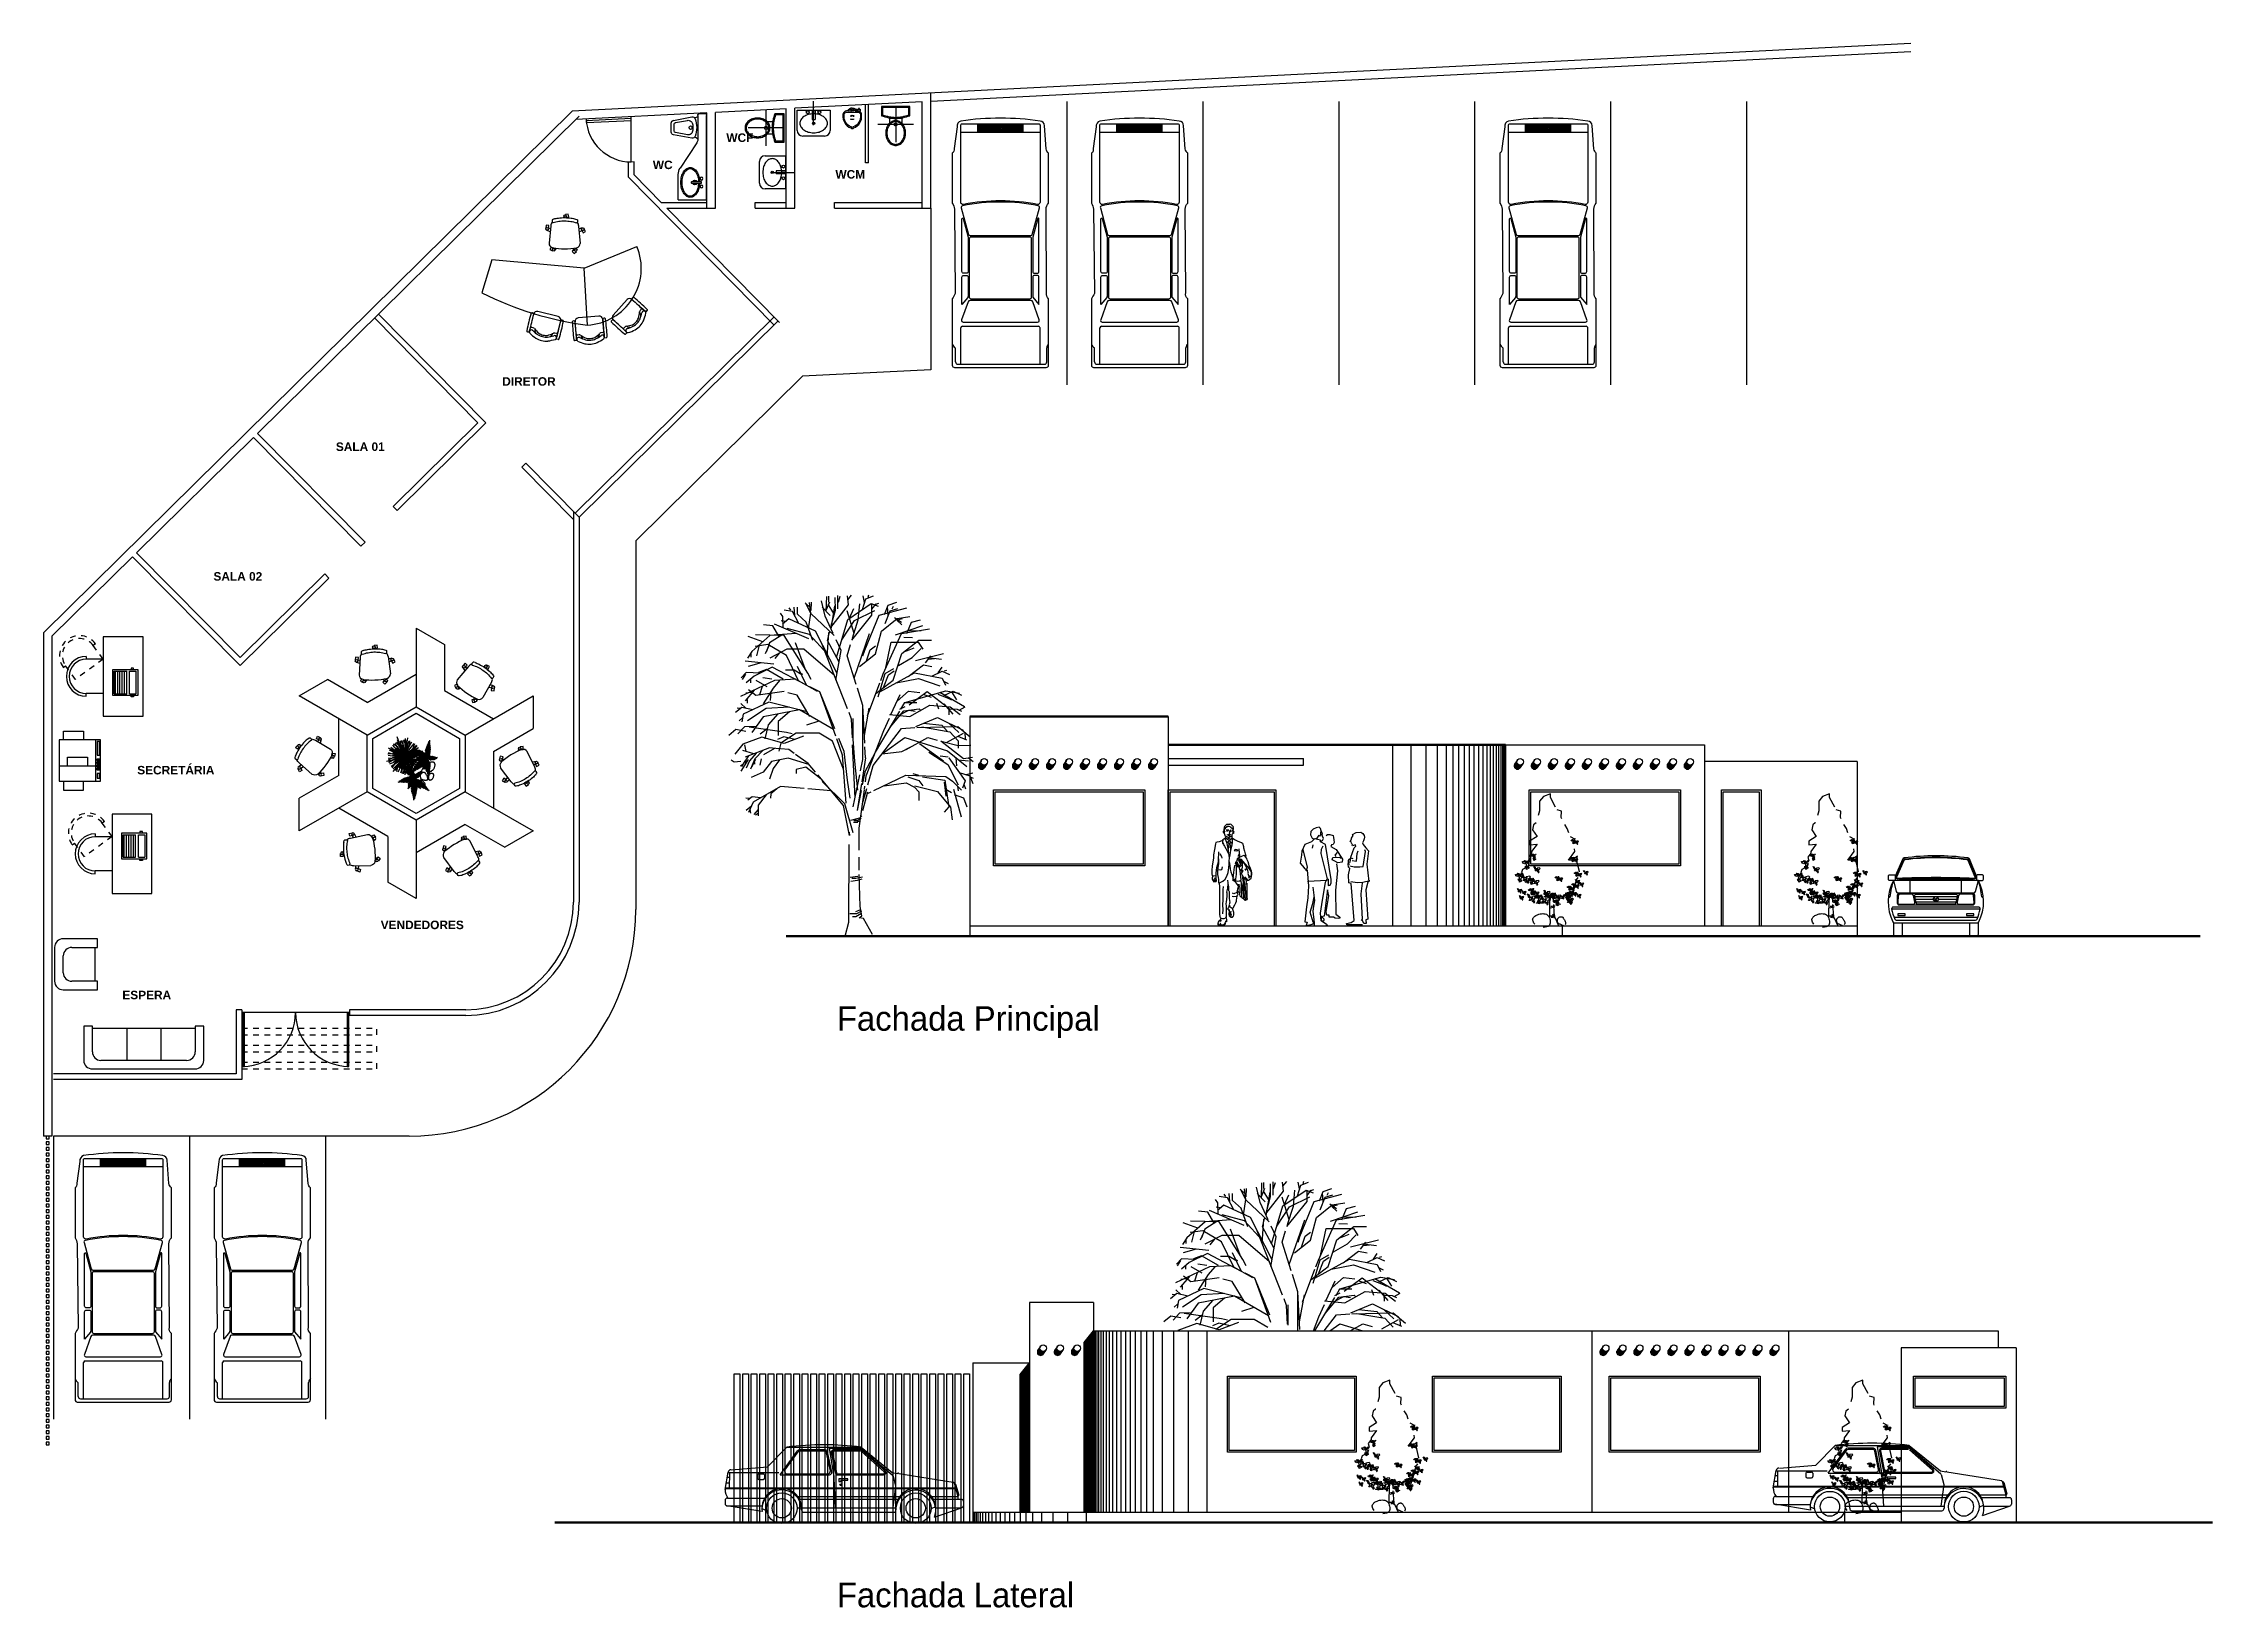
# Model space of a CAD drawing. Header units: millimetres. Extents: x -238.3 to -200.1, y 716.8 to 744.5.
import ezdxf

# ---------------------------------------------------------------- set-up
doc = ezdxf.new("R2010")
doc.units = ezdxf.units.MM
doc.header["$LTSCALE"] = 0.25
for name, pattern in [('0', [0]), ('5', [0.32, 0.12, -0.04, 0.12, -0.04]), ('DASHED2', [0.375, 0.25, -0.125])]:
    doc.linetypes.add(name, pattern=pattern)
for name, color, linetype in [('acceso oficinas', 5, 'Continuous'), ('autos', 7, 'Continuous'), ('banqueta ext.', 152, 'Continuous'), ('curva', 146, 'Continuous'), ('estacionamiento', 2, 'Continuous'), ('mueble oficina', 162, 'Continuous'), ('muebles', 128, 'Continuous'), ('muebles sanitarios', 127, 'Continuous'), ('muro 1', 216, 'Continuous'), ('muro 2', 142, 'Continuous'), ('personas', 7, 'Continuous'), ('puertas', 134, 'Continuous'), ('reja', 132, 'Continuous'), ('sombra', 253, 'Continuous'), ('terreno', 156, 'Continuous'), ('texto', 242, 'Continuous'), ('vegetacion', 102, 'Continuous'), ('ventanas', 160, 'Continuous'), ('viguetas', 7, 'Continuous')]:
    doc.layers.add(name, color=color, linetype=linetype)
doc.layers.add('guia', color=120, linetype='Continuous', plot=False)
doc.layers.add('linea de tierra', color=7, linetype='Continuous', lineweight=80)
doc.styles.add('casa', font='stylu.ttf')
doc.styles.add('fachada', font='swissbo.ttf')
pattern_1 = [(90, (-63.020122, 35.72846), (-0.0127, 8e-19), [])]
pattern_2 = [(90, (-62.420122, 35.72846), (-0.0127, 8e-19), [])]
pattern_3 = [(90, (-61.520122, 35.72846), (-0.0127, 8e-19), [])]
pattern_4 = [(90, (-52.961958, 35.72846), (-0.0127, 8e-19), [])]
pattern_5 = [(90, (-53.561958, 35.72846), (-0.0127, 8e-19), [])]
pattern_6 = [(90, (-52.061958, 35.72846), (-0.0127, 8e-19), [])]
pattern_7 = [(90, (-51.451584, 25.377789), (-0.0127, 8e-19), [])]
pattern_8 = [(90, (-52.051584, 25.377789), (-0.0127, 8e-19), [])]
pattern_9 = [(90, (-50.551584, 25.377789), (-0.0127, 8e-19), [])]
pattern_10 = [(90, (-61.979849, 25.377789), (-0.0127, 8e-19), [])]
pattern_11 = [(90, (82.84825, -1.140544), (-0.0127, 8e-19), [])]

msp = doc.modelspace()

# ---------------------------------------------------------------- texts
at = {"layer": 'texto', "color": 0, "ltscale": 0.25, "style": 'fachada'}
for s, p in [('WCF', (-226.292, 742.722)), ('WC', (-227.59, 742.242)), ('WCM', (-224.367, 742.075)), ('DIRETOR', (-230.248, 738.418)), ('SALA 01', (-233.184, 737.266)), ('SALA 02', (-235.345, 734.977)), ('SECRETÁRIA', (-236.69, 731.556)), ('VENDEDORES', (-232.393, 728.824)), ('ESPERA', (-236.953, 727.587))]:
    msp.add_text(s, height=0.15, dxfattribs=at).set_placement(p)
at = {"layer": 'texto', "ltscale": 0.25, "style": 'casa'}
for s, p in [('Fachada Principal', (-224.342, 727.031)), ('Fachada Lateral', (-224.342, 716.852))]:
    msp.add_text(s, height=0.43341, dxfattribs=at).set_placement(p)

# ---------------------------------------------------------------- blocks, each defined once
blk = doc.blocks.new('ESC-JEFE')
for p, q in [((-2.16, 0.795), (-2.198, 0.791)), ((-2.162, 0.781), (-2.153, 0.683)), ((-1.677, 0.839), (-1.64, 0.843)), ((-1.673, 0.827), (-1.664, 0.728)), ((-1.31, 0.813), (-1.347, 0.821)), ((-1.316, 0.801), (-1.339, 0.705)), ((-2.565, 0.12), (-2.315, 0.392)), ((-2.564, 0.7), (-2.539, 0.727)), ((-2.553, 0.693), (-2.48, 0.626)), ((-2.528, 0.602), (-2.507, 0.624)), ((-2.479, 0.625), (-2.318, 0.477)), ((-2.152, 0.681), (-2.132, 0.464)), ((-2.134, 0.703), (-2.104, 0.706)), ((-2.067, 0.41), (-1.698, 0.444)), ((-1.864, 0.57), (-1.808, -0.433)), ((-1.716, 0.742), (-1.686, 0.745)), ((-1.664, 0.727), (-1.644, 0.509)), ((-1.34, 0.703), (-1.391, 0.491)), ((-1.347, 0.418), (-0.988, 0.331)), ((-1.315, 0.718), (-1.286, 0.711)), ((-0.863, 0.587), (-0.915, 0.375)), ((-0.907, 0.618), (-0.878, 0.611)), ((-0.84, 0.684), (-0.863, 0.589)), ((-0.839, 0.698), (-0.803, 0.689)), ((-2.892, 0.342), (-2.918, 0.315)), ((-2.885, 0.332), (-2.812, 0.265)), ((-2.812, 0.292), (-2.791, 0.314)), ((-2.81, 0.264), (-2.65, 0.116)), ((-0.173, -0.585), (0, 0)), ((-1.808, -0.433), (-2.737, -0.818)), ((-1.808, -0.433), (-0.173, -0.585)), ((-1.638, -0.742), (-1.606, -0.784)), ((-1.286, -0.745), (-1.318, -0.786)), ((-1.787, -1.102), (-1.717, -1.078)), ((-1.773, -1.146), (-1.712, -1.129)), ((-1.708, -1.178), (-1.734, -0.87)), ((-1.675, -0.769), (-1.66, -0.792)), ((-1.249, -0.772), (-1.264, -0.794)), ((-1.217, -1.182), (-1.185, -0.875)), ((-1.158, -1.152), (-1.212, -1.135)), ((-1.143, -1.108), (-1.207, -1.085)), ((-1.49, -1.355), (-1.491, -1.327)), ((-1.444, -1.356), (-1.443, -1.327))]:
    blk.add_line(p, q)
for points in [[(-1.626, -0.758), (-1.596, -0.729), (-1.63, -0.694), (-1.667, -0.73)], [(-1.667, -0.73), (-1.664, -0.734)], [(-1.26, -0.789), (-1.224, -0.808), (-1.201, -0.765), (-1.247, -0.741)], [(-1.247, -0.741), (-1.249, -0.744)], [(-1.768, -1.096), (-1.786, -1.058), (-1.83, -1.08), (-1.807, -1.127)], [(-1.807, -1.127), (-1.803, -1.125)], [(-1.177, -1.146), (-1.184, -1.187), (-1.136, -1.195), (-1.127, -1.143)], [(-1.127, -1.143), (-1.131, -1.143)], [(-1.491, -1.335), (-1.532, -1.341), (-1.525, -1.389), (-1.473, -1.382)], [(-1.473, -1.382), (-1.474, -1.378)]]:
    blk.add_lwpolyline(points)
for points in [[(-1.652, -1.302), (-1.677, -1.292, -0.289927), (-1.688, -1.277), (-1.687, -1.253, -0.424767), (-1.67, -1.236, -0.718866)], [(-1.256, -1.24, -0.038181), (-1.358, -1.263, -0.038181), (-1.463, -1.27, -0.038181), (-1.568, -1.261, -0.038181), (-1.67, -1.236, -0.038181)], [(-1.275, -1.305, -0.025727), (-1.35, -1.32, -0.038181), (-1.464, -1.327, -0.038181), (-1.577, -1.318, -0.038181), (-1.652, -1.302)], [(-1.275, -1.305), (-1.25, -1.296, 0.289927), (-1.239, -1.281), (-1.239, -1.257, 0.424767), (-1.256, -1.24, 0.718866)]]:
    blk.add_lwpolyline(points, format="xyb")
for centre in [(-1.656, -0.755), (-1.267, -0.759), (-1.78, -1.124), (-1.15, -1.13), (-1.467, -1.356)]:
    blk.add_circle(centre, 0.023)
for centre, radius, start, end in [((-2.196, 0.777), 0.0147, 95.2835, 194.0271), ((1.223, 0.932), 3.437, 182.6495, 187.9176), ((-2.127, 0.782), 0.035, 132.7857, 312.7857), ((-11.789, -0.276), 9.685, 4.3777, 6.1894), ((-1.696, 0.189), 0.768, 116.2299, 126.2687), ((-1.667, 0.135), 0.759, 116.6293, 125.0348), ((-1.508, 0.088), 0.852, 124.8467, 132.5685), ((-1.97, 0.721), 0.106, 140.1865, 180.6811), ((-1.895, 0.557), 0.35, 95.2835, 113.7185), ((-1.895, 0.557), 0.28, 95.2835, 113.7185), ((-1.895, 0.557), 0.25, 95.2835, 113.547), ((-1.895, 0.557), 0.35, 76.8486, 95.2835), ((-1.895, 0.557), 0.28, 76.8486, 95.2835), ((-1.895, 0.557), 0.25, 77.0201, 95.2835), ((-2.189, 0.025), 0.852, 57.9986, 65.7204), ((-2.041, 0.1), 0.759, 65.5323, 73.9378), ((-1.898, 0.487), 0.42, 60.1004, 78.5353), ((-1.851, 0.732), 0.106, 9.886, 50.3806), ((-1.708, 0.821), 0.035, 237.7814, 57.7814), ((7.985, 1.552), 9.685, 184.3777, 186.1894), ((-1.638, 0.828), 0.0147, 356.54, 95.2835), ((-5.028, 0.354), 3.437, 2.6495, 7.9176), ((1.934, -0.158), 3.437, 163.6763, 168.9444), ((-10.764, 2.93), 9.685, 345.4044, 347.2162), ((-1.35, 0.807), 0.0147, 76.3103, 175.0539), ((-1.283, 0.79), 0.035, 113.8124, 293.8124), ((-1.068, 0.088), 0.768, 97.2566, 107.2954), ((-1.058, 0.028), 0.759, 97.6561, 106.0616), ((-1.154, 0.681), 0.106, 121.2132, 161.7078), ((-1.136, 0.502), 0.35, 76.3103, 94.7453), ((-1.136, 0.502), 0.28, 76.3103, 94.7453), ((-1.136, 0.502), 0.28, 57.8754, 76.3103), ((-1.136, 0.502), 0.35, 57.8754, 76.3103), ((-1.163, 0.436), 0.42, 41.1271, 59.5621), ((-2.141, 0.205), 0.768, 158.3774, 168.4162), ((-2.536, 0.345), 0.35, 137.4311, 155.8661), ((-2.084, 0.184), 0.759, 158.7769, 167.1824), ((-1.808, -0.433), 1.005, 93.1928, 202.5394), ((-2.702, 0.416), 0.106, 182.334, 222.8286), ((-2.536, 0.345), 0.35, 118.9962, 137.4311), ((-2.536, 0.345), 0.28, 137.4311, 155.8661), ((-1.934, 0.256), 0.852, 166.9943, 174.716), ((-2.536, 0.345), 0.25, 137.4311, 155.6946), ((-2.536, 0.345), 0.28, 118.9962, 137.4311), ((-2.536, 0.345), 0.25, 119.1677, 137.4311), ((-2.492, 0.29), 0.42, 102.2479, 120.6829), ((-2.338, -0.092), 0.759, 107.6798, 116.0853), ((-2.397, -0.248), 0.852, 100.1462, 107.8679), ((-2.621, 0.504), 0.106, 52.0336, 92.5282), ((-2.575, 0.666), 0.035, 279.929, 99.929), ((-2.558, 0.633), 0.044, 284.5216, 313.5742), ((4.121, 7.712), 9.685, 226.5252, 228.337), ((-2.528, 0.717), 0.0147, 38.6876, 137.4311), ((-4.723, -1.909), 3.437, 44.7971, 50.0652), ((-2.493, 0.61), 0.02, 47.4311, 137.4311), ((-2.359, 0.433), 0.06, 317.4311, 47.4311), ((-2.313, 0.506), 0.0298, 261.0419, 13.8204), ((-2.158, 0.477), 0.0298, 218.8943, 331.6728), ((-2.132, 0.683), 0.02, 95.2835, 185.2835), ((-2.072, 0.47), 0.06, 185.2835, 275.2835), ((-2.111, 0.749), 0.044, 279.1404, 308.1931), ((-2.597, -5.158), 5.775, 63.2773, 82.7142), ((-1.717, 0.786), 0.044, 242.374, 271.4266), ((-1.704, 0.504), 0.06, 275.2835, 5.2835), ((-1.684, 0.725), 0.02, 5.2835, 95.2835), ((-1.621, 0.527), 0.0298, 218.8943, 331.6728), ((-1.412, 0.512), 0.0298, 199.9211, 312.6995), ((-1.333, 0.477), 0.06, 166.3103, 256.3103), ((-1.32, 0.698), 0.02, 76.3103, 166.3103), ((-1.279, 0.754), 0.044, 260.1672, 289.2199), ((-0.923, -0.068), 0.852, 105.8735, 113.5952), ((-1.136, 0.502), 0.25, 76.3103, 94.5738), ((-1.136, 0.502), 0.25, 58.0469, 76.3103), ((-1.588, 0.094), 0.852, 39.0254, 46.7471), ((-1.423, 0.117), 0.759, 46.559, 54.9645), ((-1.038, 0.653), 0.106, 350.9128, 31.4074), ((-0.894, 0.66), 0.044, 223.4008, 252.4534), ((8.53, -1.769), 9.685, 165.4044, 167.2162), ((-0.874, 0.691), 0.035, 218.8082, 38.8082), ((-0.883, 0.592), 0.02, 346.3103, 76.3103), ((-4.166, 1.328), 3.437, 343.6763, 348.9444), ((-0.806, 0.675), 0.0147, 337.5668, 76.3103), ((-2.907, 0.305), 0.0147, 137.4311, 236.1747), ((-0.476, 2.715), 3.437, 224.7971, 230.0652), ((-2.859, 0.356), 0.035, 174.9332, 354.9332), ((-9.313, -6.913), 9.685, 46.5252, 48.337), ((-2.797, 0.279), 0.02, 137.4311, 227.4311), ((-2.826, 0.342), 0.044, 321.288, 350.3407), ((-2.678, 0.108), 0.0298, 261.0419, 13.8204), ((-2.609, 0.16), 0.06, 227.4311, 317.4311), ((-0.973, 0.389), 0.06, 256.3103, 346.3103), ((-0.887, 0.384), 0.0298, 199.9211, 312.6995), ((-1.651, -0.874), 0.083, 106.7401, 177.2621), ((-1.47, -1.998), 1.222, 79.2945, 99.6903), ((-1.268, -0.877), 0.083, 1.7227, 72.2446), ((-1.622, -1.181), 0.0865, 178.0423, 224.7655), ((-1.303, -1.184), 0.0865, 314.2192, 0.9425)]:
    blk.add_arc(centre, radius, start, end)
blk = doc.blocks.new('s1')
at = {"layer": 'muebles'}
for p, q in [((200.008, 648.674), (200.008, 648.069)), ((200.758, 648.825), (200.159, 648.825)), ((200.31, 648.674), (200.607, 648.674)), ((200.909, 648.069), (200.909, 648.674)), ((200.909, 648.674), (200.909, 648.674)), ((200.159, 648.069), (200.159, 648.522)), ((200.758, 648.522), (200.758, 648.069)), ((200.008, 648.069), (200.159, 648.069)), ((200.159, 648.111), (200.758, 648.111)), ((200.758, 648.069), (200.909, 648.069))]:
    blk.add_line(p, q, dxfattribs=at)
for centre, start, end in [((200.159, 648.674), 90, 180), ((200.31, 648.522), 90, 180), ((200.607, 648.522), 0, 90), ((200.758, 648.674), 0, 90)]:
    blk.add_arc(centre, 0.151, start, end, dxfattribs=at)
blk = doc.blocks.new('s3')
at = {"layer": 'muebles'}
for p, q in [((201.283, 652.29), (200.678, 652.29)), ((200.678, 652.29), (200.678, 652.139)), ((200.678, 652.139), (201.132, 652.139)), ((200.72, 652.139), (200.72, 650.33)), ((201.434, 650.324), (201.434, 652.139)), ((201.283, 651.988), (201.283, 650.475)), ((201.277, 651.54), (200.72, 651.54)), ((200.72, 650.935), (201.277, 650.935)), ((201.132, 650.324), (200.678, 650.324)), ((200.678, 650.324), (200.678, 650.173)), ((200.678, 650.173), (201.283, 650.173))]:
    blk.add_line(p, q, dxfattribs=at)
for centre, start, end in [((201.132, 651.988), 0, 90), ((201.283, 652.139), 0, 90), ((201.132, 650.475), 270, 0), ((201.283, 650.324), 270, 0)]:
    blk.add_arc(centre, 0.151, start, end, dxfattribs=at)
blk = doc.blocks.new('Maq01-pl')
at = {"color": 0, "linetype": 'ByBlock'}
for p, q in [((0.225, 0.45), (-0.225, 0.45)), ((-0.225, 0.45), (-0.225, 0)), ((-0.198, 0.412), (0.198, 0.412)), ((-0.198, 0.302), (-0.198, 0.412)), ((0.198, 0.302), (0.198, 0.412)), ((0.225, 0), (0.225, 0.45)), ((-0.255, 0.369), (-0.255, 0.326)), ((-0.225, 0.369), (-0.255, 0.369)), ((-0.255, 0.369), (-0.255, 0.326)), ((-0.255, 0.326), (-0.225, 0.326)), ((-0.225, 0), (0.225, 0)), ((0.198, 0.302), (-0.198, 0.302)), ((-0.198, 0.031), (-0.198, 0.251)), ((0.198, 0.251), (-0.198, 0.251)), ((0.198, 0.211), (-0.198, 0.211)), ((0.198, 0.171), (-0.198, 0.171)), ((0.198, 0.131), (-0.198, 0.131)), ((0.198, 0.091), (-0.198, 0.091)), ((0.198, 0.051), (-0.198, 0.051)), ((0.198, 0.031), (-0.198, 0.031)), ((0.198, 0.031), (0.198, 0.251)), ((0.225, 0.369), (0.255, 0.369)), ((0.255, 0.326), (0.225, 0.326)), ((0.255, 0.369), (0.255, 0.326))]:
    blk.add_line(p, q, dxfattribs=at)
blk = doc.blocks.new('SILLA1')
for p, q in [((-0.302, 0), (0.302, 0)), ((-0.302, 0), (-0.302, -0.298)), ((0.302, 0), (0.302, -0.298)), ((-0.352, -0.298), (-0.302, -0.298)), ((0.352, -0.298), (0.302, -0.298))]:
    blk.add_line(p, q)
for radius in [0.352, 0.302]:
    blk.add_arc((0, -0.298), radius, 180, 0)
blk = doc.blocks.new('Esc01-pl')
for p, q in [((1.4, 0.001), (0, 0)), ((0, 0), (0, -0.703)), ((1.4, -0.703), (1.4, 0.001)), ((0, -0.703), (1.4, -0.703)), ((0.541, -1.408), (0.512, -1.367))]:
    blk.add_line(p, q)
at = {"linetype": 'DASHED2'}
for p, q in [((0.397, -0.703), (0.156, -0.878)), ((0.397, -0.703), (0.753, -1.192)), ((0.127, -0.838), (0.156, -0.878)), ((0.753, -1.192), (0.512, -1.367))]:
    blk.add_line(p, q, dxfattribs=at)
for radius in [0.352, 0.302]:
    blk.add_arc((0.334, -1.123), radius, 126.042, 306.042, dxfattribs=at)
blk.add_blockref('SILLA1', (0.7, -0.703))
blk = doc.blocks.new('Copi01-p')
for p, q in [((0.731, 0), (0, 0)), ((0, 0), (0, -0.731)), ((0.271, 0), (0.271, -0.649)), ((0.731, -0.731), (0.731, 0)), ((-0.156, -0.081), (-0.156, -0.433)), ((0, -0.081), (-0.156, -0.081)), ((0.271, -0.149), (0.426, -0.149)), ((0.426, -0.149), (0.426, -0.501)), ((0.731, -0.081), (0.886, -0.081)), ((0.886, -0.081), (0.886, -0.433)), ((-0.156, -0.433), (0, -0.433)), ((0, -0.649), (0.731, -0.649)), ((0, -0.731), (0.731, -0.731)), ((0.027, -0.731), (0.027, -0.734)), ((0.027, -0.734), (0.352, -0.734)), ((0.054, -0.673), (0.054, -0.714)), ((0.135, -0.673), (0.054, -0.673)), ((0.054, -0.714), (0.135, -0.714)), ((0.135, -0.714), (0.135, -0.673)), ((0.203, -0.666), (0.203, -0.687)), ((0.23, -0.666), (0.203, -0.666)), ((0.203, -0.687), (0.23, -0.687)), ((0.203, -0.693), (0.203, -0.714)), ((0.23, -0.693), (0.203, -0.693)), ((0.203, -0.714), (0.23, -0.714)), ((0.23, -0.687), (0.23, -0.666)), ((0.23, -0.714), (0.23, -0.693)), ((0.257, -0.666), (0.257, -0.687)), ((0.284, -0.666), (0.257, -0.666)), ((0.257, -0.687), (0.284, -0.687)), ((0.284, -0.693), (0.257, -0.693)), ((0.257, -0.693), (0.257, -0.714)), ((0.257, -0.714), (0.284, -0.714)), ((0.426, -0.501), (0.271, -0.501)), ((0.284, -0.687), (0.284, -0.666)), ((0.284, -0.714), (0.284, -0.693)), ((0.311, -0.666), (0.311, -0.687)), ((0.338, -0.666), (0.311, -0.666)), ((0.311, -0.687), (0.338, -0.687)), ((0.338, -0.693), (0.311, -0.693)), ((0.311, -0.693), (0.311, -0.714)), ((0.311, -0.714), (0.338, -0.714)), ((0.338, -0.687), (0.338, -0.666)), ((0.338, -0.714), (0.338, -0.693)), ((0.352, -0.734), (0.352, -0.731)), ((0.365, -0.666), (0.365, -0.687)), ((0.392, -0.666), (0.365, -0.666)), ((0.365, -0.687), (0.392, -0.687)), ((0.392, -0.693), (0.365, -0.693)), ((0.365, -0.693), (0.365, -0.714)), ((0.365, -0.714), (0.392, -0.714)), ((0.379, -0.731), (0.379, -0.734)), ((0.379, -0.734), (0.704, -0.734)), ((0.392, -0.687), (0.392, -0.666)), ((0.392, -0.714), (0.392, -0.693)), ((0.704, -0.673), (0.46, -0.673)), ((0.46, -0.673), (0.46, -0.714)), ((0.46, -0.714), (0.704, -0.714)), ((0.704, -0.714), (0.704, -0.673)), ((0.704, -0.734), (0.704, -0.731)), ((0.886, -0.433), (0.731, -0.433))]:
    blk.add_line(p, q)
blk = doc.blocks.new('silla02')
for p, q in [((-0.25, -0.149), (-0.276, 0.159)), ((-0.217, 0.26), (-0.201, 0.237)), ((-0.179, 0.287), (-0.147, 0.245)), ((0.173, 0.284), (0.14, 0.243)), ((0.21, 0.257), (0.194, 0.235)), ((0.242, -0.153), (0.273, 0.155)), ((-0.328, -0.073), (-0.258, -0.049)), ((-0.315, -0.117), (-0.254, -0.1)), ((-0.032, -0.326), (-0.032, -0.298)), ((0.014, -0.327), (0.015, -0.298)), ((0.301, -0.123), (0.247, -0.106)), ((0.315, -0.079), (0.252, -0.056))]:
    blk.add_line(p, q)
for points in [[(-0.167, 0.271), (-0.137, 0.3), (-0.171, 0.335), (-0.209, 0.299)], [(-0.209, 0.299), (-0.206, 0.295)], [(0.198, 0.24), (0.235, 0.221), (0.258, 0.264), (0.211, 0.288)], [(0.211, 0.288), (0.209, 0.285)], [(-0.31, -0.067), (-0.328, -0.029), (-0.372, -0.051), (-0.349, -0.098)], [(-0.349, -0.098), (-0.345, -0.096)], [(-0.032, -0.306), (-0.073, -0.312), (-0.066, -0.36), (-0.015, -0.353)], [(-0.015, -0.353), (-0.015, -0.349)], [(0.282, -0.117), (0.274, -0.157), (0.322, -0.166), (0.332, -0.114)], [(0.332, -0.114), (0.327, -0.114)]]:
    blk.add_lwpolyline(points)
for points in [[(-0.194, -0.273), (-0.218, -0.263, -0.289927), (-0.229, -0.248), (-0.229, -0.224, -0.424767), (-0.211, -0.207, -0.718866)], [(0.202, -0.211, -0.038181), (0.1, -0.234, -0.038181), (-0.005, -0.241, -0.038181), (-0.109, -0.232, -0.038181), (-0.211, -0.207, -0.038181)], [(0.183, -0.276, -0.025727), (0.108, -0.291, -0.038181), (-0.005, -0.298, -0.038181), (-0.119, -0.289, -0.038181), (-0.194, -0.273)], [(0.183, -0.276), (0.208, -0.267, 0.289927), (0.219, -0.252), (0.22, -0.228, 0.424767), (0.202, -0.211, 0.718866)]]:
    blk.add_lwpolyline(points, format="xyb")
for centre in [(-0.198, 0.274), (0.191, 0.27), (-0.322, -0.095), (-0.009, -0.327), (0.308, -0.101)]:
    blk.add_circle(centre, 0.023)
for centre, radius, start, end in [((-0.193, 0.155), 0.083, 106.7401, 177.2621), ((-0.011, -0.969), 1.222, 79.2945, 99.6903), ((0.19, 0.152), 0.083, 1.7227, 72.2446), ((-0.163, -0.152), 0.0865, 178.0423, 224.7655), ((0.155, -0.155), 0.0865, 314.2192, 0.9425)]:
    blk.add_arc(centre, radius, start, end)
blk = doc.blocks.new('PINO1')
at = {"color": 100, "linetype": '0'}
for p, q in [((0.04, 0), (-0.94, 0.51)), ((0.03, 0), (-0.72, -0.04)), ((0.03, 0), (-0.71, 0.09)), ((0.03, 0), (-0.7, -0.16)), ((0.03, 0), (-0.69, 0.22)), ((0.03, 0.01), (-0.66, -0.28)), ((0.02, -0.01), (-0.64, 0.33)), ((0.02, 0.01), (-0.6, -0.4)), ((0.02, -0.01), (-0.57, 0.44)), ((0.02, -0.01), (-0.48, 0.54)), ((-0.01, 0.01), (-0.43, 1.18)), ((0.02, 0.01), (-0.43, -0.58)), ((0.02, 0.01), (-0.32, -0.65)), ((0.02, -0.01), (-0.27, 0.67)), ((0.02, 0.01), (-0.2, -0.7)), ((0.02, -0.01), (-0.15, 0.71)), ((0.01, 0.01), (-0.08, -0.73)), ((-0.02, 0), (0.02, -1.05)), ((0, -0.01), (0.55, 0.5)), ((0, -0.01), (0.63, 0.4)), ((0, -0.01), (0.69, 0.28)), ((0, 0), (0.73, 0.16)), ((0, 0), (0.74, 0.04)), ((0, 0.01), (0.51, -0.54)), ((0, 0.01), (0.59, -0.44)), ((0, 0.01), (0.66, -0.33)), ((0, 0), (0.71, -0.22)), ((0.01, 0), (0.06, 1.08)), ((0.01, -0.01), (0.1, 0.73)), ((0.01, -0.01), (0.23, 0.7)), ((0.01, 0), (0.97, 0.37)), ((0.01, 0.01), (0.05, -0.73)), ((0.01, 0.01), (0.3, -0.67)), ((0.02, 0.03), (0.19, 1.13)), ((0.02, 0.01), (1.08, 0.36)), ((0.02, 0.01), (0.58, -1.03)), ((0.02, -0.01), (-1.06, -0.27)), ((0.02, -0.01), (-0.7, -0.85)), ((0.02, -0.03), (0.49, -0.99))]:
    blk.add_line(p, q, dxfattribs=at)
at = {"color": 3, "linetype": '0'}
blk.add_line((-0.01, 0.05), (-0.42, 1.01), dxfattribs=at)
at = {"color": 104, "linetype": '0'}
for points in [[(-0.05, 0.03), (-0.33, 0.06), (-0.66, 0.19), (-0.98, 0.16)], [(-0.03, 0.01), (-0.47, 0.01), (-0.97, 0.08)], [(-0.05, 0.01), (-0.33, -0.06), (-0.69, -0.04), (-0.97, -0.19)], [(-0.03, 0.01), (-0.46, -0.07), (-0.97, -0.09)], [(-0.02, 0.02), (-0.46, 0.09), (-0.94, 0.25)], [(-0.05, 0), (-0.31, -0.11), (-0.67, -0.16), (-0.93, -0.35)], [(-0.04, 0.04), (-0.29, 0.17), (-0.56, 0.41), (-0.88, 0.48)], [(-0.02, 0.02), (-0.43, 0.17), (-0.88, 0.41)], [(-0.02, 0.03), (-0.4, 0.25), (-0.8, 0.56)], [(-0.01, 0.03), (-0.35, 0.31), (-0.69, 0.69)], [(-0.03, 0.05), (-0.23, 0.25), (-0.4, 0.57), (-0.66, 0.75)], [(-0.01, 0.03), (-0.29, 0.37), (-0.56, 0.8)], [(-0.02, 0.05), (-0.18, 0.29), (-0.29, 0.63), (-0.52, 0.85)], [(0.01, 0.04), (-0.14, 0.45), (-0.25, 0.94)], [(-0.01, 0.06), (-0.07, 0.33), (-0.06, 0.69), (-0.21, 0.98)], [(0.01, 0.03), (-0.06, 0.47), (-0.08, 0.97)], [(0, 0.06), (-0.02, 0.34), (0.06, 0.69), (-0.03, 1)], [(0.01, 0.05), (0.09, 0.32), (0.28, 0.63), (0.31, 0.95)], [(0.02, 0.03), (0.02, 0.47), (0.09, 0.98)], [(0.02, 0.03), (0.1, 0.46), (0.26, 0.95)], [(0.03, 0.03), (0.18, 0.44), (0.42, 0.89)], [(0.03, 0.02), (0.25, 0.4), (0.56, 0.8)], [(0.03, 0.04), (0.19, 0.27), (0.48, 0.49), (0.61, 0.79)], [(0.03, 0.04), (0.24, 0.23), (0.55, 0.4), (0.73, 0.67)], [(0.04, 0.02), (0.32, 0.35), (0.7, 0.69)], [(0.04, 0.01), (0.38, 0.29), (0.81, 0.56)], [(0.04, 0.01), (0.42, 0.23), (0.89, 0.42)], [(0.04, 0), (0.45, 0.15), (0.95, 0.26)], [(0.04, 0.01), (0.31, 0.08), (0.67, 0.07), (0.96, 0.21)], [(0.04, -0.01), (0.47, 0.07), (0.98, 0.09)], [(0.04, 0.01), (0.32, 0.02), (0.67, -0.05), (0.98, 0.04)], [(-0.03, 0), (-0.44, -0.15), (-0.94, -0.26)], [(-0.03, -0.01), (-0.41, -0.23), (-0.88, -0.42)], [(-0.03, -0.01), (-0.36, -0.29), (-0.79, -0.56)], [(-0.04, -0.01), (-0.25, -0.21), (-0.57, -0.38), (-0.75, -0.64)], [(-0.02, -0.02), (-0.31, -0.35), (-0.68, -0.69)], [(-0.02, -0.02), (-0.24, -0.4), (-0.55, -0.8)], [(-0.03, -0.02), (-0.16, -0.28), (-0.4, -0.54), (-0.48, -0.86)], [(-0.02, -0.03), (-0.17, -0.44), (-0.4, -0.89)], [(-0.01, -0.03), (-0.09, -0.46), (-0.24, -0.95)], [(-0.02, -0.03), (-0.05, -0.31), (-0.19, -0.65), (-0.15, -0.97)], [(-0.01, -0.03), (-0.01, -0.47), (-0.08, -0.98)], [(-0.01, -0.03), (0.01, -0.31), (-0.07, -0.67), (0.02, -0.98)], [(0, -0.03), (0.06, -0.31), (0.05, -0.67), (0.19, -0.96)], [(0, -0.03), (0.08, -0.47), (0.1, -0.97)], [(0.01, -0.04), (0.16, -0.45), (0.26, -0.94)], [(0.02, -0.02), (0.25, -0.19), (0.47, -0.47), (0.77, -0.6)], [(0.02, -0.03), (0.3, -0.37), (0.57, -0.8)], [(0.02, -0.03), (0.36, -0.31), (0.7, -0.69)], [(0.03, -0.02), (0.45, -0.17), (0.89, -0.41)], [(0.03, -0.03), (0.41, -0.25), (0.81, -0.56)], [(0.04, 0), (0.32, -0.03), (0.65, -0.17), (0.97, -0.13)], [(0.04, -0.01), (0.48, -0.01), (0.98, -0.08)], [(0.04, -0.02), (0.47, -0.09), (0.95, -0.25)]]:
    blk.add_lwpolyline(points, dxfattribs=at)
at = {"color": 100, "linetype": '0'}
blk.add_lwpolyline([(0, 0.03), (-0.22, 0.42), (-0.41, 0.89)], dxfattribs=at)
blk.add_lwpolyline([(-0.07, 0), (-0.07, -0.01), (-0.06, -0.03), (-0.05, -0.04), (-0.04, -0.04), (-0.02, -0.05), (-0.01, -0.05), (0, -0.05), (0.01, -0.05), (0.02, -0.04), (0.03, -0.04), (0.04, -0.03), (0.04, -0.01), (0.04, 0), (0.04, 0.01), (0.04, 0.03), (0.04, 0.04), (0.03, 0.06), (0.03, 0.07), (0.02, 0.08), (0.02, 0.09), (0.01, 0.09), (0, 0.1), (-0.01, 0.1), (-0.02, 0.1), (-0.03, 0.09), (-0.04, 0.08), (-0.05, 0.07), (-0.06, 0.06), (-0.07, 0.04), (-0.07, 0.03), (-0.07, 0.01)], close=True, dxfattribs=at)
at = {"color": 12, "linetype": '0'}
blk.add_lwpolyline([(0.01, -0.03), (0.23, -0.42), (0.42, -0.89)], dxfattribs=at)
blk = doc.blocks.new('JUNIPER1')
at = {"color": 104, "linetype": 'Continuous'}
for p, q in [((-0.68, 0.41), (-0.82, 0.46)), ((-0.69, 0.42), (-0.8, 0.49)), ((-0.64, 0.39), (-0.79, 0.44)), ((-0.62, 0.38), (-0.78, 0.42)), ((-0.6, 0.37), (-0.77, 0.41)), ((-0.64, 0.39), (-0.75, 0.48)), ((-0.57, 0.36), (-0.75, 0.39)), ((-0.54, 0.34), (-0.73, 0.38)), ((-0.52, 0.33), (-0.72, 0.36)), ((-0.57, 0.35), (-0.7, 0.46)), ((-0.49, 0.31), (-0.7, 0.35)), ((-0.47, 0.3), (-0.69, 0.33)), ((-0.54, 0.34), (-0.68, 0.46)), ((-0.45, 0.29), (-0.68, 0.32)), ((-0.44, 0.28), (-0.67, 0.3)), ((-0.42, 0.27), (-0.65, 0.29)), ((-0.4, 0.26), (-0.64, 0.27)), ((-0.39, 0.25), (-0.63, 0.26)), ((-0.48, 0.31), (-0.62, 0.45)), ((-0.53, 0.34), (-0.6, 0.39)), ((-0.37, 0.24), (-0.6, 0.24)), ((-0.45, 0.29), (-0.59, 0.44)), ((-0.35, 0.23), (-0.58, 0.22)), ((-0.34, 0.22), (-0.57, 0.21)), ((-0.43, 0.28), (-0.56, 0.43)), ((-0.32, 0.21), (-0.56, 0.19)), ((-0.5, 0.32), (-0.55, 0.38)), ((-0.41, 0.27), (-0.54, 0.43)), ((-0.29, 0.19), (-0.53, 0.16)), ((-0.43, 0.28), (-0.51, 0.39)), ((-0.28, 0.18), (-0.51, 0.14)), ((-0.37, 0.25), (-0.5, 0.42)), ((-0.25, 0.16), (-0.5, 0.13)), ((-0.29, -0.04), (-0.5, 0)), ((-0.36, 0.24), (-0.48, 0.42)), ((-0.39, 0.26), (-0.48, 0.39)), ((-0.23, 0.15), (-0.47, 0.11)), ((-0.21, 0.13), (-0.46, 0.09)), ((-0.26, -0.03), (-0.46, 0.01)), ((-0.25, -0.03), (-0.45, 0.02)), ((-0.33, 0.22), (-0.44, 0.41)), ((-0.19, 0.12), (-0.44, 0.08)), ((-0.34, 0.23), (-0.43, 0.37)), ((-0.17, 0.1), (-0.43, 0.06)), ((-0.23, -0.03), (-0.43, 0.02)), ((-0.22, -0.02), (-0.42, 0.03)), ((-0.27, -0.03), (-0.42, 0)), ((-0.3, 0.2), (-0.4, 0.38)), ((-0.15, 0.09), (-0.4, 0.04)), ((-0.28, 0.19), (-0.39, 0.38)), ((-0.19, -0.02), (-0.39, 0.04)), ((-0.2, -0.01), (-0.39, 0.04)), ((-0.3, 0.2), (-0.38, 0.34)), ((-0.23, -0.02), (-0.38, 0.02)), ((-0.18, -0.01), (-0.37, 0.04)), ((-0.27, 0.18), (-0.36, 0.36)), ((-0.26, 0.17), (-0.35, 0.35)), ((-0.16, -0.01), (-0.35, 0.05)), ((-0.14, -0.01), (-0.34, 0.05)), ((-0.19, -0.01), (-0.34, 0.03)), ((-0.26, 0.17), (-0.33, 0.32)), ((-0.13, 0.07), (-0.33, 0.04)), ((-0.12, 0), (-0.32, 0.07)), ((-0.17, -0.01), (-0.32, 0.03)), ((-0.22, 0.15), (-0.31, 0.33)), ((-0.23, 0.16), (-0.31, 0.33)), ((-0.1, 0), (-0.3, 0.07)), ((-0.14, -0.01), (-0.3, 0.05)), ((-0.21, 0.14), (-0.29, 0.32)), ((-0.09, 0), (-0.29, 0.08)), ((-0.17, 0), (-0.29, 0.04)), ((-0.21, 0.15), (-0.28, 0.29)), ((-0.07, 0.01), (-0.28, 0.08)), ((-0.08, 0), (-0.28, 0.07)), ((-0.19, 0.12), (-0.27, 0.31)), ((-0.12, 0.06), (-0.27, 0.03)), ((-0.12, 0), (-0.27, 0.05)), ((-0.19, 0.13), (-0.26, 0.27)), ((-0.23, 0.15), (-0.26, 0.21)), ((-0.06, 0.01), (-0.26, 0.09)), ((-0.11, 0.01), (-0.26, 0.06)), ((-0.2, -0.02), (-0.26, 0)), ((-0.17, 0.11), (-0.25, 0.3)), ((-0.05, 0.01), (-0.24, 0.09)), ((-0.04, 0.01), (-0.24, 0.09)), ((-0.08, 0.01), (-0.24, 0.07)), ((-0.17, 0.11), (-0.23, 0.26)), ((-0.19, 0.13), (-0.23, 0.25)), ((-0.14, 0.09), (-0.22, 0.28)), ((-0.09, 0), (-0.22, 0.05)), ((-0.13, 0.08), (-0.2, 0.27)), ((-0.15, 0.1), (-0.2, 0.24)), ((-0.05, 0.01), (-0.2, 0.07)), ((-0.1, 0.05), (-0.2, 0.02)), ((-0.03, 0), (-0.19, 0.11)), ((-0.11, 0.07), (-0.18, 0.27)), ((-0.11, 0.07), (-0.18, 0.26)), ((-0.13, 0.09), (-0.18, 0.23)), ((-0.03, 0.02), (-0.17, 0.12)), ((-0.03, 0.01), (-0.17, 0.07)), ((-0.1, 0.06), (-0.16, 0.26)), ((-0.12, 0.07), (-0.16, 0.2)), ((-0.04, 0.01), (-0.16, 0.07)), ((-0.01, 0.02), (-0.16, -0.01)), ((-0.09, 0.05), (-0.15, 0.25)), ((-0.1, 0.07), (-0.15, 0.22)), ((-0.03, -0.01), (-0.15, 0.08)), ((-0.08, 0.04), (-0.15, 0.02)), ((-0.1, 0), (-0.15, 0.03)), ((-0.01, 0.02), (-0.15, 0)), ((0, 0.01), (-0.15, -0.02)), ((-0.13, 0.08), (-0.14, 0.13)), ((-0.03, -0.01), (-0.14, 0.06)), ((-0.08, 0.04), (-0.13, 0.23)), ((0.01, 0.15), (-0.12, 0.39)), ((-0.07, 0.04), (-0.12, 0.23)), ((-0.08, 0.04), (-0.12, 0.19)), ((-0.03, 0.02), (-0.12, 0.07)), ((-0.07, 0.03), (-0.12, 0.01)), ((0.02, 0.18), (-0.11, 0.43)), ((0.01, 0.01), (-0.11, -0.01)), ((0.03, 0.23), (-0.1, 0.47)), ((0.02, 0.2), (-0.1, 0.45)), ((-0.02, 0.01), (-0.1, 0.05)), ((0, 0.13), (-0.09, 0.32)), ((-0.06, 0.03), (-0.09, 0.17)), ((-0.06, 0.03), (-0.09, 0.15)), ((-0.03, 0.02), (-0.09, 0.05)), ((-0.06, 0.02), (-0.09, 0.01)), ((-0.01, 0.02), (-0.09, 0)), ((0.01, 0), (-0.09, -0.02)), ((0.03, 0.26), (-0.08, 0.49)), ((0, 0.11), (-0.08, 0.26)), ((0.04, 0.29), (-0.07, 0.52)), ((-0.02, 0.02), (-0.07, 0.04)), ((-0.02, 0), (-0.07, -0.13)), ((-0.02, 0), (-0.07, -0.14)), ((0.05, 0.32), (-0.06, 0.54)), ((-0.01, 0.09), (-0.06, 0.19)), ((-0.05, 0.02), (-0.06, 0.1)), ((-0.05, 0.03), (-0.06, 0.09)), ((-0.01, 0.01), (-0.06, -0.14)), ((0.05, 0.34), (-0.05, 0.56)), ((-0.01, 0.07), (-0.05, 0.13)), ((-0.04, 0.02), (-0.05, 0.07)), ((-0.01, 0.02), (-0.05, 0.04)), ((-0.04, 0), (-0.05, -0.05)), ((-0.02, 0), (-0.05, -0.08)), ((0.06, 0.37), (-0.04, 0.6)), ((-0.04, 0), (-0.01, 0.14)), ((-0.02, 0.05), (-0.04, 0.1)), ((-0.02, 0.04), (-0.04, 0.07)), ((-0.04, 0.01), (-0.04, 0.05)), ((-0.03, 0.01), (-0.04, 0.03)), ((-0.01, 0.01), (-0.04, -0.01)), ((0, 0.01), (-0.04, -0.1)), ((0.06, 0.39), (-0.03, 0.62)), ((-0.03, 0), (0.01, 0.15)), ((0, 0.02), (-0.03, 0.03)), ((0, 0.01), (-0.03, -0.08)), ((-0.03, 0), (-0.03, -0.03)), ((0.07, 0.41), (-0.02, 0.64)), ((-0.02, 0), (0.02, 0.2)), ((-0.02, 0.02), (0.02, 0.04)), ((-0.02, 0), (0, 0.02)), ((-0.02, 0.01), (-0.02, -0.02)), ((0.07, 0.43), (-0.01, 0.67)), ((-0.01, 0.01), (0.03, 0.21)), ((-0.01, 0.05), (0.14, 0.17)), ((-0.01, 0.04), (0.1, 0.12)), ((-0.01, 0.05), (0.09, 0.12)), ((-0.01, 0.01), (0.01, 0.12)), ((-0.01, 0.03), (0.06, 0.07)), ((-0.01, 0), (0.07, -0.01)), ((0.07, 0.45), (0, 0.7)), ((0, 0.09), (0.15, 0.23)), ((0, 0.08), (0.15, 0.21)), ((0, 0.07), (0.14, 0.19)), ((0, 0.07), (0.11, 0.16)), ((0, 0.04), (0.05, 0.07)), ((0.08, 0.5), (0.01, 0.74)), ((0.08, 0.47), (0.01, 0.72)), ((0.01, 0.14), (0.16, 0.27)), ((0.01, 0.11), (0.15, 0.25)), ((0.01, 0.11), (0.15, 0.25)), ((0.01, 0.12), (0.11, 0.21)), ((0.01, 0.1), (0.13, 0.2)), ((0.01, 0.13), (0.05, 0.16)), ((0.08, 0.51), (0.02, 0.75)), ((0.02, 0.19), (0.16, 0.33)), ((0.02, 0.19), (0.14, 0.3)), ((0.02, 0.15), (0.16, 0.29)), ((0.02, 0.16), (0.12, 0.26)), ((0.02, 0.14), (0.13, 0.24)), ((0.02, -0.01), (0.02, 0.01)), ((0.08, 0.54), (0.03, 0.77)), ((0.03, 0.23), (0.16, 0.38)), ((0.03, 0.21), (0.16, 0.35)), ((0.03, 0.22), (0.13, 0.33)), ((0.03, -0.01), (0.03, 0.02)), ((0.09, 0.55), (0.04, 0.79)), ((0.04, 0.25), (0.17, 0.4)), ((0.04, 0.24), (0.14, 0.36)), ((0.04, 0.26), (0.08, 0.31)), ((0.04, 0.21), (0.12, 0.29)), ((0.04, -0.01), (0.04, 0.03)), ((0.09, 0.58), (0.05, 0.81)), ((0.05, 0.33), (0.18, 0.5)), ((0.05, 0.31), (0.18, 0.47)), ((0.05, 0.29), (0.18, 0.45)), ((0.05, 0.29), (0.15, 0.42)), ((0.05, 0.26), (0.17, 0.4)), ((0.05, -0.01), (0.06, 0.05)), ((0.09, 0.61), (0.06, 0.83)), ((0.06, 0.38), (0.19, 0.56)), ((0.06, 0.34), (0.18, 0.51)), ((0.06, 0.35), (0.15, 0.48)), ((0.1, 0.68), (0.07, 0.87)), ((0.1, 0.64), (0.07, 0.85)), ((0.07, 0.44), (0.18, 0.63)), ((0.07, 0.42), (0.18, 0.61)), ((0.07, 0.4), (0.16, 0.53)), ((0.07, -0.01), (0.08, 0.07)), ((0.1, 0.71), (0.08, 0.89)), ((0.08, 0.53), (0.17, 0.73)), ((0.08, 0.51), (0.17, 0.69)), ((0.08, 0.49), (0.17, 0.67)), ((0.08, 0.5), (0.15, 0.63)), ((0.08, 0.46), (0.16, 0.59)), ((0.08, -0.02), (0.11, 0.09)), ((0.11, 0.76), (0.09, 0.93)), ((0.11, 0.74), (0.09, 0.91)), ((0.09, 0.57), (0.16, 0.76)), ((0.09, 0.59), (0.12, 0.66)), ((0.09, -0.02), (0.13, 0.12)), ((0.1, 0.67), (0.15, 0.84)), ((0.1, 0.64), (0.15, 0.82)), ((0.1, 0.63), (0.12, 0.71)), ((0.11, 0.82), (0.14, 0.96)), ((0.11, 0.81), (0.11, 0.96)), ((0.11, 0.75), (0.14, 0.9)), ((0.11, -0.02), (0.15, 0.12)), ((0.13, -0.02), (0.17, 0.11)), ((0.14, -0.02), (0.18, 0.11)), ((0.16, -0.02), (0.2, 0.1)), ((0.18, -0.02), (0.22, 0.1)), ((0.2, -0.03), (0.24, 0.1)), ((0.21, -0.03), (0.26, 0.09)), ((0.23, -0.03), (0.28, 0.08)), ((0.25, -0.03), (0.3, 0.08)), ((0.26, -0.03), (0.32, 0.07)), ((0.27, -0.03), (0.33, 0.07)), ((0.28, -0.03), (0.36, 0.07)), ((0.29, -0.03), (0.37, 0.06)), ((0.31, -0.03), (0.39, 0.06)), ((0.32, -0.03), (0.4, 0.05)), ((0.33, -0.03), (0.42, 0.05)), ((0.34, -0.03), (0.43, 0.05)), ((0.36, -0.03), (0.44, 0.04)), ((0.37, -0.03), (0.46, 0.04)), ((0.39, -0.02), (0.48, 0.03)), ((0.41, -0.02), (0.49, 0.03)), ((0.43, -0.02), (0.51, 0.02)), ((0.45, -0.02), (0.52, 0.02)), ((0.46, -0.02), (0.53, 0.01)), ((0.49, -0.02), (0.56, 0.01)), ((-0.78, -0.72), (-0.9, -0.83)), ((-0.82, -0.76), (-0.89, -0.87)), ((-0.72, -0.65), (-0.87, -0.77)), ((-0.77, -0.71), (-0.87, -0.86)), ((-0.66, -0.58), (-0.83, -0.71)), ((-0.73, -0.66), (-0.83, -0.84)), ((-0.63, -0.55), (-0.82, -0.68)), ((-0.71, -0.64), (-0.81, -0.82)), ((-0.69, -0.61), (-0.79, -0.82)), ((-0.57, -0.48), (-0.78, -0.61)), ((-0.66, -0.58), (-0.77, -0.8)), ((-0.54, -0.45), (-0.76, -0.58)), ((-0.52, -0.43), (-0.75, -0.55)), ((-0.63, -0.55), (-0.75, -0.78)), ((-0.5, -0.41), (-0.74, -0.52)), ((-0.6, -0.52), (-0.72, -0.77)), ((-0.45, -0.37), (-0.71, -0.47)), ((-0.63, -0.54), (-0.71, -0.6)), ((-0.44, -0.35), (-0.7, -0.45)), ((-0.58, -0.49), (-0.7, -0.75)), ((-0.58, -0.14), (-0.68, -0.16)), ((-0.59, -0.5), (-0.68, -0.55)), ((-0.4, -0.32), (-0.67, -0.4)), ((-0.52, -0.42), (-0.67, -0.5)), ((-0.56, -0.47), (-0.67, -0.75)), ((-0.58, -0.14), (-0.66, -0.19)), ((-0.48, -0.39), (-0.66, -0.45)), ((-0.54, -0.12), (-0.65, -0.14)), ((-0.54, -0.45), (-0.65, -0.73)), ((-0.49, -0.1), (-0.63, -0.12)), ((-0.54, -0.12), (-0.63, -0.19)), ((-0.42, -0.33), (-0.63, -0.39)), ((-0.52, -0.44), (-0.63, -0.72)), ((-0.46, -0.1), (-0.62, -0.11)), ((-0.35, -0.27), (-0.62, -0.34)), ((-0.37, -0.28), (-0.62, -0.35)), ((-0.53, -0.12), (-0.61, -0.19)), ((-0.5, -0.42), (-0.61, -0.71)), ((-0.51, -0.11), (-0.6, -0.19)), ((-0.42, -0.08), (-0.59, -0.08)), ((-0.34, -0.25), (-0.59, -0.32)), ((-0.48, -0.4), (-0.59, -0.7)), ((-0.49, -0.1), (-0.58, -0.19)), ((-0.38, -0.29), (-0.58, -0.35)), ((-0.39, -0.07), (-0.57, -0.07)), ((-0.32, -0.24), (-0.57, -0.3)), ((-0.38, -0.07), (-0.56, -0.05)), ((-0.47, -0.1), (-0.56, -0.19)), ((-0.47, -0.38), (-0.56, -0.69)), ((-0.36, -0.06), (-0.55, -0.04)), ((-0.45, -0.09), (-0.54, -0.19)), ((-0.33, -0.05), (-0.53, -0.02)), ((-0.46, -0.09), (-0.53, -0.1)), ((-0.28, -0.21), (-0.53, -0.25)), ((-0.3, -0.21), (-0.53, -0.25)), ((-0.33, -0.24), (-0.53, -0.28)), ((-0.45, -0.36), (-0.53, -0.66)), ((-0.31, -0.05), (-0.52, -0.01)), ((-0.42, -0.08), (-0.52, -0.19)), ((-0.26, -0.19), (-0.51, -0.23)), ((-0.38, -0.06), (-0.5, -0.05)), ((-0.41, -0.08), (-0.5, -0.19)), ((-0.43, -0.08), (-0.5, -0.08)), ((-0.43, -0.35), (-0.5, -0.64)), ((-0.35, -0.05), (-0.49, -0.03)), ((-0.4, -0.07), (-0.49, -0.19)), ((-0.24, -0.17), (-0.49, -0.21)), ((-0.41, -0.33), (-0.48, -0.63)), ((-0.38, -0.07), (-0.47, -0.19)), ((-0.22, -0.15), (-0.47, -0.19)), ((-0.28, -0.2), (-0.47, -0.23)), ((-0.3, -0.04), (-0.46, -0.01)), ((-0.37, -0.06), (-0.45, -0.19)), ((-0.39, -0.31), (-0.45, -0.62)), ((-0.19, -0.12), (-0.44, -0.15)), ((-0.25, -0.18), (-0.44, -0.21)), ((-0.35, -0.06), (-0.43, -0.19)), ((-0.17, -0.11), (-0.42, -0.13)), ((-0.22, -0.16), (-0.42, -0.18)), ((-0.34, -0.05), (-0.41, -0.2)), ((-0.15, -0.09), (-0.41, -0.12)), ((-0.36, -0.28), (-0.41, -0.59)), ((-0.15, -0.09), (-0.4, -0.12)), ((-0.25, -0.16), (-0.4, -0.18)), ((-0.32, -0.05), (-0.39, -0.19)), ((-0.13, -0.08), (-0.39, -0.09)), ((-0.2, -0.13), (-0.38, -0.15)), ((-0.34, -0.26), (-0.38, -0.58)), ((-0.31, -0.05), (-0.37, -0.19)), ((-0.12, -0.07), (-0.37, -0.07)), ((-0.19, -0.11), (-0.37, -0.12)), ((-0.29, -0.22), (-0.37, -0.23)), ((-0.31, -0.24), (-0.36, -0.57)), ((-0.29, -0.04), (-0.35, -0.19)), ((-0.1, -0.05), (-0.35, -0.06)), ((-0.09, -0.04), (-0.34, -0.04)), ((-0.14, -0.07), (-0.34, -0.09)), ((-0.28, -0.04), (-0.33, -0.19)), ((-0.29, -0.22), (-0.33, -0.54)), ((-0.15, -0.1), (-0.32, -0.11)), ((-0.26, -0.19), (-0.3, -0.53)), ((-0.25, -0.03), (-0.29, -0.19)), ((-0.11, -0.06), (-0.29, -0.06)), ((-0.23, -0.17), (-0.28, -0.51)), ((-0.24, -0.03), (-0.27, -0.19)), ((-0.08, -0.04), (-0.26, -0.03)), ((-0.21, -0.03), (-0.25, -0.2)), ((-0.21, -0.16), (-0.25, -0.5)), ((-0.11, -0.27), (-0.25, -0.43)), ((-0.12, -0.3), (-0.25, -0.46)), ((-0.05, -0.01), (-0.24, -0.18)), ((-0.09, -0.04), (-0.24, -0.03)), ((-0.09, -0.2), (-0.24, -0.35)), ((-0.09, -0.22), (-0.24, -0.36)), ((-0.1, -0.23), (-0.24, -0.38)), ((-0.1, -0.24), (-0.24, -0.39)), ((-0.12, -0.31), (-0.24, -0.47)), ((-0.13, -0.34), (-0.24, -0.5)), ((-0.06, -0.01), (-0.23, -0.15)), ((-0.04, -0.01), (-0.23, -0.18)), ((-0.19, -0.02), (-0.23, -0.19)), ((-0.17, -0.1), (-0.23, -0.1)), ((-0.08, -0.17), (-0.23, -0.31)), ((-0.09, -0.18), (-0.23, -0.32)), ((-0.11, -0.28), (-0.23, -0.4)), ((-0.13, -0.36), (-0.23, -0.51)), ((-0.14, -0.38), (-0.23, -0.53)), ((-0.06, -0.1), (-0.22, -0.24)), ((-0.18, -0.13), (-0.22, -0.47)), ((-0.07, -0.13), (-0.22, -0.27)), ((-0.07, -0.14), (-0.22, -0.28)), ((-0.08, -0.16), (-0.22, -0.3)), ((-0.13, -0.33), (-0.22, -0.44)), ((-0.14, -0.4), (-0.22, -0.55)), ((-0.15, -0.45), (-0.22, -0.59)), ((-0.17, -0.02), (-0.21, -0.2)), ((-0.04, -0.05), (-0.21, -0.18)), ((-0.04, -0.06), (-0.21, -0.2)), ((-0.05, -0.07), (-0.21, -0.21)), ((-0.05, -0.09), (-0.21, -0.22)), ((-0.09, -0.21), (-0.21, -0.32)), ((-0.11, -0.25), (-0.21, -0.37)), ((-0.13, -0.36), (-0.21, -0.46)), ((-0.15, -0.47), (-0.21, -0.6)), ((-0.03, -0.03), (-0.2, -0.16)), ((-0.03, -0.04), (-0.2, -0.17)), ((-0.04, -0.07), (-0.2, -0.21)), ((-0.08, -0.17), (-0.2, -0.28)), ((-0.16, -0.53), (-0.2, -0.64)), ((-0.17, -0.58), (-0.2, -0.67)), ((-0.15, -0.02), (-0.19, -0.19)), ((-0.16, -0.11), (-0.19, -0.38)), ((-0.07, -0.13), (-0.19, -0.24)), ((-0.07, -0.15), (-0.19, -0.26)), ((-0.03, -0.01), (-0.18, -0.14)), ((-0.05, -0.06), (-0.18, -0.17)), ((-0.06, -0.1), (-0.18, -0.19)), ((-0.06, -0.11), (-0.18, -0.21)), ((-0.14, -0.42), (-0.18, -0.48)), ((-0.15, -0.45), (-0.18, -0.51)), ((-0.13, -0.01), (-0.17, -0.2)), ((-0.07, -0.02), (-0.17, -0.02)), ((-0.08, -0.15), (-0.17, -0.23)), ((-0.17, -0.57), (-0.16, -0.67)), ((-0.06, -0.01), (-0.16, -0.1)), ((-0.08, -0.02), (-0.16, -0.02)), ((-0.03, -0.04), (-0.16, -0.14)), ((-0.05, -0.08), (-0.16, -0.17)), ((-0.14, -0.1), (-0.16, -0.31)), ((-0.16, -0.5), (-0.13, -0.61)), ((-0.16, -0.52), (-0.14, -0.62)), ((-0.16, -0.53), (-0.15, -0.64)), ((-0.02, -0.02), (-0.15, -0.13)), ((-0.03, -0.02), (-0.15, -0.11)), ((-0.03, -0.07), (-0.15, -0.24)), ((-0.15, -0.43), (-0.11, -0.56)), ((-0.15, -0.45), (-0.12, -0.58)), ((-0.15, -0.48), (-0.13, -0.6)), ((-0.11, -0.01), (-0.14, -0.19)), ((-0.03, -0.02), (-0.14, -0.1)), ((-0.03, -0.08), (-0.14, -0.26)), ((-0.03, -0.1), (-0.14, -0.28)), ((-0.03, -0.11), (-0.14, -0.3)), ((-0.14, -0.38), (-0.08, -0.52)), ((-0.14, -0.39), (-0.08, -0.53)), ((-0.14, -0.41), (-0.1, -0.55)), ((-0.06, -0.02), (-0.13, -0.01)), ((-0.12, -0.08), (-0.13, -0.22)), ((-0.03, -0.13), (-0.13, -0.32)), ((-0.03, -0.14), (-0.13, -0.33)), ((-0.03, -0.16), (-0.13, -0.35)), ((-0.03, -0.18), (-0.13, -0.37)), ((-0.08, -0.18), (-0.13, -0.23)), ((-0.13, -0.33), (-0.05, -0.47)), ((-0.13, -0.35), (-0.06, -0.49)), ((-0.13, -0.36), (-0.07, -0.5)), ((-0.09, -0.01), (-0.12, -0.15)), ((-0.03, -0.12), (-0.12, -0.27)), ((-0.03, -0.22), (-0.12, -0.41)), ((-0.03, -0.24), (-0.12, -0.44)), ((-0.02, -0.27), (-0.12, -0.47)), ((-0.12, -0.29), (-0.02, -0.41)), ((-0.12, -0.3), (-0.03, -0.43)), ((-0.12, -0.32), (-0.04, -0.46)), ((-0.05, -0.01), (-0.11, -0.01)), ((-0.03, -0.05), (-0.11, -0.17)), ((-0.03, -0.09), (-0.11, -0.22)), ((-0.04, -0.17), (-0.11, -0.31)), ((-0.03, -0.19), (-0.11, -0.33)), ((-0.03, -0.22), (-0.11, -0.38)), ((-0.11, -0.28), (-0.01, -0.4)), ((-0.02, -0.29), (-0.11, -0.49)), ((-0.03, -0.3), (-0.11, -0.5)), ((-0.02, -0.34), (-0.11, -0.55)), ((-0.02, -0.01), (-0.1, -0.06)), ((-0.1, -0.06), (-0.1, -0.16)), ((-0.03, -0.06), (-0.1, -0.16)), ((-0.05, -0.09), (-0.1, -0.12)), ((-0.03, -0.14), (-0.1, -0.27)), ((-0.1, -0.24), (0.02, -0.35)), ((-0.03, -0.25), (-0.1, -0.4)), ((-0.1, -0.26), (0.01, -0.38)), ((-0.03, -0.29), (-0.1, -0.44)), ((-0.02, -0.36), (-0.1, -0.57)), ((-0.02, -0.38), (-0.1, -0.6)), ((-0.02, -0.4), (-0.1, -0.62)), ((-0.08, 0), (-0.09, -0.12)), ((-0.03, -0.02), (-0.09, -0.06)), ((-0.09, -0.22), (0.03, -0.33)), ((-0.03, -0.25), (-0.09, -0.36)), ((-0.03, -0.34), (-0.09, -0.51)), ((-0.02, -0.44), (-0.09, -0.67)), ((-0.04, -0.01), (-0.08, -0.01)), ((-0.03, -0.04), (-0.08, -0.11)), ((-0.08, -0.05), (-0.08, -0.12)), ((-0.03, -0.05), (-0.08, -0.1)), ((-0.08, -0.18), (0.05, -0.3)), ((-0.08, -0.2), (0.04, -0.32)), ((-0.02, -0.41), (-0.08, -0.58)), ((-0.02, -0.46), (-0.08, -0.64)), ((-0.01, -0.48), (-0.08, -0.72)), ((-0.06, 0), (-0.07, -0.08)), ((-0.02, -0.01), (-0.07, -0.04)), ((-0.03, -0.03), (-0.07, -0.08)), ((-0.07, -0.04), (-0.07, -0.08)), ((-0.07, -0.16), (0.07, -0.28)), ((-0.01, -0.5), (-0.07, -0.74)), ((-0.02, 0), (-0.06, -0.03)), ((-0.03, -0.02), (-0.06, -0.06)), ((-0.06, -0.14), (0.07, -0.26)), ((-0.03, -0.15), (-0.06, -0.2)), ((-0.01, -0.53), (-0.06, -0.7)), ((-0.03, -0.01), (-0.05, -0.04)), ((-0.05, -0.1), (0.09, -0.22)), ((-0.05, -0.12), (0.08, -0.24)), ((-0.02, -0.3), (-0.05, -0.37)), ((-0.01, -0.56), (-0.05, -0.79)), ((-0.04, -0.07), (0.06, -0.14)), ((-0.04, -0.08), (0.07, -0.17)), ((-0.01, -0.58), (-0.04, -0.73)), ((0, -0.59), (-0.04, -0.81)), ((-0.03, -0.02), (-0.03, -0.23)), ((-0.03, -0.02), (-0.02, -0.25)), ((-0.03, -0.02), (-0.03, -0.14)), ((-0.03, -0.05), (0.03, -0.1)), ((0, -0.61), (-0.03, -0.84)), ((-0.02, -0.01), (-0.02, -0.18)), ((-0.02, -0.01), (-0.01, -0.24)), ((-0.02, -0.02), (0.01, -0.03)), ((-0.02, -0.03), (0.01, -0.05)), ((-0.02, -0.04), (0.02, -0.07)), ((-0.02, -0.05), (0.01, -0.07)), ((-0.02, -0.06), (0.02, -0.1)), ((-0.02, -0.08), (0.03, -0.14)), ((-0.02, -0.11), (0.06, -0.2)), ((-0.02, -0.13), (0.1, -0.26)), ((-0.02, -0.15), (0.12, -0.32)), ((-0.02, -0.18), (0.16, -0.4)), ((-0.02, -0.21), (0.16, -0.44)), ((-0.02, -0.24), (0.15, -0.46)), ((-0.02, -0.27), (0.16, -0.49)), ((-0.02, -0.3), (0.15, -0.52)), ((-0.02, -0.33), (0.15, -0.55)), ((-0.02, -0.36), (0.14, -0.57)), ((-0.02, -0.39), (0.14, -0.6)), ((-0.02, -0.45), (0.13, -0.67)), ((0, -0.65), (-0.02, -0.87)), ((-0.01, -0.43), (0.14, -0.64)), ((-0.01, -0.48), (0.13, -0.69)), ((-0.01, -0.5), (0.13, -0.72)), ((-0.01, -0.52), (0.12, -0.76)), ((-0.01, -0.54), (0.12, -0.78)), ((-0.01, -0.57), (0.12, -0.81)), ((0, -0.67), (-0.01, -0.76)), ((0, -0.01), (0.02, -0.03)), ((0, -0.01), (0.12, -0.02)), ((0, -0.59), (0.11, -0.83)), ((0, -0.61), (0.11, -0.85)), ((0, -0.63), (0.11, -0.87)), ((0, -0.66), (0.1, -0.89)), ((0.01, -0.73), (0, -0.94)), ((0.01, -0.01), (0.04, -0.04)), ((0.01, -0.02), (0.08, -0.07)), ((0.01, -0.02), (0.06, -0.05)), ((0.01, -0.02), (0.13, -0.03)), ((0.01, -0.02), (0.13, -0.02)), ((0.01, -0.02), (0.08, -0.02)), ((0.01, -0.7), (0.1, -0.92)), ((0.01, -0.72), (0.01, -0.82)), ((0.01, -0.73), (0.09, -0.94)), ((0.02, -0.76), (0.01, -0.96)), ((0.02, -0.02), (0.13, -0.1)), ((0.02, -0.02), (0.07, -0.06)), ((0.02, -0.77), (0.09, -0.97)), ((0.02, -0.81), (0.09, -1)), ((0.03, -0.02), (0.19, -0.13)), ((0.03, -0.02), (0.12, -0.09)), ((0.03, -0.84), (0.09, -1.01)), ((0.03, -0.85), (0.03, -1.02)), ((0.03, -0.86), (0.08, -1.04)), ((0.04, -0.02), (0.19, -0.12)), ((0.04, -0.02), (0.16, -0.1)), ((0.04, -0.92), (0.08, -1.07)), ((0.04, -0.93), (0.05, -1.08)), ((0.05, -0.02), (0.21, -0.13)), ((0.06, -0.02), (0.22, -0.13)), ((0.06, -0.03), (0.19, -0.11)), ((0.07, -0.02), (0.23, -0.12)), ((0.07, -0.02), (0.18, -0.09)), ((0.07, -0.02), (0.23, -0.12)), ((0.08, -0.02), (0.12, -0.05)), ((0.09, -0.02), (0.24, -0.12)), ((0.09, -0.03), (0.21, -0.1)), ((0.1, -0.02), (0.26, -0.12)), ((0.1, -0.02), (0.22, -0.1)), ((0.12, -0.02), (0.25, -0.1)), ((0.12, -0.03), (0.27, -0.12)), ((0.13, -0.03), (0.29, -0.12)), ((0.14, -0.03), (0.26, -0.1)), ((0.14, -0.03), (0.23, -0.09)), ((0.15, -0.03), (0.3, -0.12)), ((0.16, -0.03), (0.32, -0.11)), ((0.16, -0.03), (0.28, -0.1)), ((0.17, -0.03), (0.32, -0.12)), ((0.17, -0.03), (0.22, -0.06)), ((0.19, -0.03), (0.35, -0.12)), ((0.19, -0.03), (0.32, -0.1)), ((0.2, -0.03), (0.36, -0.11)), ((0.21, -0.03), (0.37, -0.11)), ((0.22, -0.03), (0.38, -0.11)), ((0.22, -0.03), (0.35, -0.09)), ((0.24, -0.03), (0.41, -0.11)), ((0.25, -0.03), (0.38, -0.09)), ((0.26, -0.03), (0.43, -0.1)), ((0.27, -0.03), (0.44, -0.1)), ((0.29, -0.03), (0.41, -0.08)), ((0.3, -0.03), (0.46, -0.08)), ((0.32, -0.03), (0.47, -0.08)), ((0.32, -0.03), (0.42, -0.07)), ((0.33, -0.03), (0.48, -0.07)), ((0.35, -0.03), (0.49, -0.06)), ((0.36, -0.03), (0.42, -0.04)), ((0.39, -0.02), (0.52, -0.05)), ((0.39, -0.03), (0.45, -0.04)), ((0.41, -0.02), (0.53, -0.04)), ((0.45, -0.02), (0.55, -0.03)), ((0.49, -0.01), (0.58, -0.02))]:
    blk.add_line(p, q, dxfattribs=at)
at = {"color": 100, "linetype": 'Continuous'}
for p, q in [((-0.03, 0.01), (-0.19, 0.12)), ((-0.01, 0.01), (0.03, 0.19)), ((-0.01, 0.02), (0.03, 0.05)), ((-0.01, 0), (0.09, -0.01)), ((-0.01, -0.01), (-0.01, -0.16))]:
    blk.add_line(p, q, dxfattribs=at)
for points in [[(-0.94, -0.9), (-0.45, -0.34), (-0.04, 0)], [(-0.86, 0.5), (-0.35, 0.25), (-0.02, 0)], [(-0.86, 0.5), (-0.4, 0.27), (-0.21, 0.14), (-0.03, -0.01)], [(-0.71, -0.19), (-0.32, -0.04), (0, 0.02)], [(-0.71, -0.19), (-0.35, -0.05), (-0.18, -0.02), (0.01, 0.01)], [(-0.19, -0.71), (-0.13, -0.3), (-0.01, 0.01)], [(-0.19, -0.71), (-0.13, -0.33), (-0.07, -0.16), (0, 0.01)], [(0.13, 1.02), (0.08, 0.47), (0.03, 0.24), (-0.03, 0)], [(0.13, 1.02), (0.08, 0.42), (-0.02, 0)], [(-0.94, -0.9), (-0.49, -0.39), (-0.27, -0.2), (-0.03, -0.01)], [(0.07, -1.14), (-0.03, -0.48), (-0.03, 0)], [(0.07, -1.14), (-0.01, -0.54), (-0.02, -0.28), (-0.02, 0)], [(0.6, 0), (0.3, -0.04), (0.15, -0.02), (-0.01, -0.01)], [(0.6, 0), (0.27, -0.04), (0, -0.01)]]:
    blk.add_lwpolyline(points, dxfattribs=at)
blk = doc.blocks.new('PIEDRA5')
at = {"color": 42, "linetype": '0'}
for points in [[(-0.21, -0.08), (-0.17, -0.05), (-0.15, -0.01), (-0.12, 0.02), (-0.1, 0.06), (-0.08, 0.1), (-0.07, 0.15), (-0.06, 0.19), (-0.06, 0.24), (-0.06, 0.29), (-0.07, 0.34), (-0.08, 0.39), (-0.1, 0.44), (-0.11, 0.49), (-0.14, 0.53), (-0.16, 0.58), (-0.19, 0.61), (-0.21, 0.64), (-0.24, 0.66), (-0.27, 0.68), (-0.3, 0.69), (-0.33, 0.69), (-0.37, 0.69), (-0.4, 0.68), (-0.44, 0.67), (-0.48, 0.64), (-0.52, 0.61), (-0.56, 0.58), (-0.6, 0.54), (-0.64, 0.5), (-0.68, 0.45), (-0.71, 0.39), (-0.73, 0.33), (-0.75, 0.27), (-0.77, 0.21), (-0.78, 0.14), (-0.78, 0.07), (-0.78, 0.01), (-0.77, -0.05), (-0.76, -0.11), (-0.74, -0.16), (-0.72, -0.2), (-0.7, -0.23), (-0.67, -0.26), (-0.64, -0.28), (-0.61, -0.29), (-0.57, -0.3), (-0.54, -0.29), (-0.5, -0.29), (-0.46, -0.28), (-0.42, -0.26), (-0.38, -0.24), (-0.35, -0.21), (-0.31, -0.18), (-0.27, -0.15), (-0.24, -0.12)], [(0.11, 0.19), (0.12, 0.22), (0.12, 0.25), (0.13, 0.28), (0.14, 0.31), (0.16, 0.34), (0.17, 0.36), (0.19, 0.38), (0.22, 0.4), (0.24, 0.42), (0.27, 0.44), (0.31, 0.46), (0.34, 0.47), (0.37, 0.48), (0.41, 0.49), (0.44, 0.49), (0.47, 0.49), (0.49, 0.49), (0.52, 0.49), (0.54, 0.48), (0.56, 0.47), (0.57, 0.45), (0.58, 0.43), (0.59, 0.41), (0.6, 0.38), (0.61, 0.35), (0.61, 0.32), (0.61, 0.28), (0.6, 0.25), (0.6, 0.21), (0.58, 0.17), (0.57, 0.13), (0.55, 0.09), (0.53, 0.06), (0.5, 0.02), (0.47, -0.01), (0.43, -0.04), (0.4, -0.07), (0.37, -0.09), (0.33, -0.1), (0.3, -0.12), (0.27, -0.12), (0.24, -0.12), (0.22, -0.12), (0.19, -0.11), (0.17, -0.1), (0.16, -0.09), (0.14, -0.07), (0.13, -0.05), (0.12, -0.02), (0.11, 0.01), (0.11, 0.03), (0.11, 0.07), (0.1, 0.1), (0.11, 0.13), (0.11, 0.16)], [(-0.34, -0.62), (-0.32, -0.61), (-0.3, -0.6), (-0.28, -0.59), (-0.26, -0.58), (-0.24, -0.58), (-0.22, -0.57), (-0.19, -0.57), (-0.17, -0.57), (-0.16, -0.57), (-0.14, -0.58), (-0.13, -0.58), (-0.11, -0.59), (-0.1, -0.6), (-0.09, -0.62), (-0.08, -0.63), (-0.06, -0.65), (-0.05, -0.67), (-0.03, -0.69), (-0.02, -0.71), (0, -0.74), (0.01, -0.76), (0.02, -0.78), (0.02, -0.81), (0.03, -0.83), (0.02, -0.84), (0.02, -0.86), (0.01, -0.87), (-0.01, -0.88), (-0.03, -0.89), (-0.05, -0.9), (-0.07, -0.9), (-0.09, -0.9), (-0.12, -0.9), (-0.14, -0.9), (-0.17, -0.89), (-0.2, -0.88), (-0.22, -0.88), (-0.25, -0.87), (-0.27, -0.86), (-0.29, -0.85), (-0.31, -0.85), (-0.32, -0.84), (-0.34, -0.83), (-0.34, -0.82), (-0.35, -0.81), (-0.36, -0.8), (-0.36, -0.79), (-0.37, -0.78), (-0.37, -0.76), (-0.37, -0.74), (-0.37, -0.72), (-0.37, -0.7), (-0.37, -0.68), (-0.36, -0.66), (-0.35, -0.64)], [(-0.19, -0.2), (-0.17, -0.17), (-0.15, -0.16), (-0.13, -0.14), (-0.11, -0.13), (-0.09, -0.13), (-0.07, -0.12), (-0.04, -0.12), (-0.03, -0.12), (-0.01, -0.12), (0.01, -0.13), (0.02, -0.14), (0.04, -0.15), (0.05, -0.16), (0.06, -0.18), (0.08, -0.2), (0.09, -0.23), (0.11, -0.26), (0.12, -0.29), (0.14, -0.33), (0.16, -0.36), (0.17, -0.4), (0.18, -0.44), (0.19, -0.47), (0.2, -0.5), (0.19, -0.53), (0.19, -0.55), (0.18, -0.56), (0.17, -0.58), (0.15, -0.59), (0.13, -0.59), (0.11, -0.6), (0.08, -0.6), (0.06, -0.6), (0.03, -0.6), (0, -0.59), (-0.02, -0.58), (-0.05, -0.58), (-0.08, -0.57), (-0.1, -0.56), (-0.12, -0.55), (-0.14, -0.54), (-0.16, -0.53), (-0.17, -0.52), (-0.18, -0.51), (-0.19, -0.49), (-0.2, -0.48), (-0.21, -0.46), (-0.21, -0.43), (-0.22, -0.41), (-0.22, -0.38), (-0.22, -0.35), (-0.22, -0.31), (-0.22, -0.28), (-0.21, -0.25), (-0.2, -0.22)], [(0.29, -0.25), (0.3, -0.22), (0.32, -0.21), (0.34, -0.19), (0.36, -0.18), (0.39, -0.18), (0.41, -0.17), (0.43, -0.17), (0.45, -0.17), (0.47, -0.17), (0.48, -0.18), (0.5, -0.19), (0.51, -0.19), (0.52, -0.21), (0.52, -0.22), (0.53, -0.24), (0.53, -0.26), (0.53, -0.29), (0.53, -0.32), (0.53, -0.34), (0.52, -0.38), (0.51, -0.41), (0.51, -0.43), (0.5, -0.46), (0.48, -0.49), (0.47, -0.51), (0.46, -0.53), (0.44, -0.54), (0.43, -0.56), (0.41, -0.57), (0.4, -0.58), (0.38, -0.58), (0.37, -0.59), (0.36, -0.59), (0.35, -0.59), (0.35, -0.6), (0.34, -0.6), (0.33, -0.6), (0.33, -0.59), (0.32, -0.59), (0.32, -0.59), (0.31, -0.58), (0.3, -0.58), (0.3, -0.57), (0.29, -0.56), (0.28, -0.54), (0.27, -0.53), (0.27, -0.51), (0.26, -0.48), (0.26, -0.46), (0.26, -0.43), (0.26, -0.4), (0.26, -0.36), (0.26, -0.33), (0.27, -0.3), (0.28, -0.27)]]:
    blk.add_lwpolyline(points, close=True, dxfattribs=at)
blk = doc.blocks.new('Arreglo2')
for name, p in [('PINO1', (-0.7, 0.42)), ('JUNIPER1', (0.64, 0.39)), ('PIEDRA5', (0.46, -0.36))]:
    blk.add_blockref(name, p)
at = {"rotation": 45}
blk.add_blockref('JUNIPER1', (-0.12, -0.81), dxfattribs=at)
blk = doc.blocks.new('ofic 6')
at = {"layer": 'mueble oficina', "color": 142, "ltscale": 0.25}
for p, q in [((-152.464, 736.628), (-152.464, 735.242)), ((-153.33, 734.742), (-154.53, 735.435)), ((-151.598, 734.742), (-150.398, 735.435)), ((-153.33, 733.742), (-154.53, 733.049)), ((-151.598, 733.742), (-150.398, 733.049)), ((-152.464, 733.242), (-152.464, 731.856))]:
    blk.add_line(p, q, dxfattribs=at)
at = {"layer": 'mueble oficina', "color": 6, "ltscale": 0.25}
for p, q in [((-151.964, 736.339), (-151.964, 735.531)), ((-153.33, 735.319), (-154.03, 735.724)), ((-151.098, 734.453), (-150.398, 734.858)), ((-153.83, 734.031), (-154.53, 733.627)), ((-152.964, 732.953), (-152.964, 732.145)), ((-151.598, 733.165), (-150.898, 732.761))]:
    blk.add_line(p, q, dxfattribs=at)
for points in [[(-152.464, 736.628), (-151.964, 736.339)], [(-154.53, 735.435), (-154.03, 735.724)], [(-153.33, 735.319), (-152.464, 735.819)], [(-151.964, 735.531), (-151.098, 735.031)], [(-150.398, 735.435), (-150.398, 734.858)], [(-153.83, 734.031), (-153.83, 735.031)], [(-151.098, 734.453), (-151.098, 733.453)], [(-154.53, 733.049), (-154.53, 733.627)], [(-152.964, 732.953), (-153.83, 733.453)], [(-151.598, 733.165), (-152.464, 732.665)], [(-150.398, 733.049), (-150.398, 733.049), (-150.898, 732.761)], [(-152.464, 731.856), (-152.964, 732.145)]]:
    blk.add_lwpolyline(points, dxfattribs=at)
at = {"layer": 'mueble oficina', "color": 142, "ltscale": 0.25}
blk.add_lwpolyline([(-153.33, 734.742), (-152.464, 735.242), (-151.598, 734.742), (-151.598, 733.742), (-152.464, 733.242), (-153.33, 733.742), (-153.33, 734.742)], dxfattribs=at)
blk.add_lwpolyline([(-153.23, 734.684), (-152.464, 735.127), (-151.698, 734.684), (-151.698, 733.8), (-152.464, 733.358), (-153.23, 733.8)], close=True, dxfattribs=at)
at = {"layer": 'mueble oficina', "ltscale": 0.25}
for p, rotation in [((-153.204, 735.968), 182.6943166663558), ((-151.427, 735.691), 145.8499104887295), ((-150.657, 734.178), 32.06400561066154), ((-151.66, 732.595), 32.06400561066154)]:
    blk.add_blockref('silla02', p, dxfattribs=dict(at, rotation=rotation))
at = {"layer": 'mueble oficina', "ltscale": 0.25, "xscale": -1}
for p, rotation in [((-154.263, 734.365), 233.5810562254688), ((-153.449, 732.7), 275.7997223329632)]:
    blk.add_blockref('silla02', p, dxfattribs=dict(at, rotation=rotation))
at = {"layer": 'vegetacion', "ltscale": 0.25, "xscale": 0.3003703605400716, "yscale": 0.3003703605400716, "zscale": 0.3003703605400716}
blk.add_blockref('Arreglo2', (-152.459, 734.229), dxfattribs=at)
blk = doc.blocks.new('ZJETTAPL')
for p, q in [((0.066, 1.619), (0.066, 0.089)), ((0.066, 1.566), (0.705, 1.566)), ((0.106, 1.659), (0.344, 1.659)), ((0.735, 1.536), (0.735, 0.196)), ((4.159, 0.166), (4.159, 1.566)), ((4.159, 1.266), (4.309, 1.266)), ((4.169, 0.476), (4.169, 1.256)), ((4.169, 1.256), (4.299, 1.256)), ((4.189, 0.476), (4.189, 1.256)), ((4.199, 0.476), (4.199, 1.256)), ((4.219, 0.905), (4.219, 1.256)), ((4.229, 0.909), (4.229, 1.256)), ((4.249, 0.905), (4.249, 1.256)), ((4.259, 0.892), (4.259, 1.256)), ((4.279, 0.476), (4.279, 1.256)), ((4.289, 0.476), (4.289, 1.256)), ((4.299, 0.476), (4.299, 1.256)), ((4.213, 0.857), (4.252, 0.882)), ((4.215, 0.882), (4.251, 0.846)), ((4.219, 0.476), (4.219, 0.826)), ((4.251, 0.846), (4.224, 0.835)), ((4.252, 0.882), (4.227, 0.898)), ((4.229, 0.476), (4.229, 0.822)), ((4.249, 0.476), (4.249, 0.826)), ((4.259, 0.476), (4.259, 0.839)), ((4.159, 0.466), (4.309, 0.466)), ((4.169, 0.476), (4.299, 0.476)), ((0.066, 0.166), (0.705, 0.166)), ((0.106, 0.049), (0.356, 0.049))]:
    blk.add_line(p, q)
for points in [[(1.314, 1.663, -0.040399), (1.221, 1.716), (0.049, 1.716, 0.414214), (0.009, 1.676), (0.009, 0.056, 0.414214), (0.049, 0.016), (1.221, 0.016, -0.281361), (1.323, 0.051), (2.804, 0.058, -0.212318), (2.909, 0.016), (3.789, 0.016, -0.184172), (3.868, 0.058), (4.276, 0.089, 0.412304), (4.359, 0.166, 0.071429), (4.359, 1.566, 0.351324), (4.255, 1.63), (3.873, 1.682, -0.284391), (3.789, 1.716), (2.909, 1.716, -0.0997), (2.804, 1.677)], [(1.702, 1.436, -0.414214), (1.672, 1.466), (1.672, 1.516, -0.414214), (1.702, 1.546), (2.634, 1.546, -0.874628), (2.636, 1.526), (2.31, 1.437, -0.066879), (2.302, 1.436)], [(2.863, 1.534, 0.435419), (2.826, 1.557), (2.358, 1.429, 0.337972), (2.335, 1.4), (2.335, 0.332, 0.337972), (2.358, 0.303), (2.826, 0.174, 0.435419), (2.863, 0.198, 0.097943)], [(4.284, 0.166), (2.926, 0.166, -0.470851), (2.887, 0.213, 0.095001), (2.887, 1.518, -0.470851), (2.926, 1.566), (4.284, 1.566, -0.414214), (4.309, 1.541), (4.309, 0.191, -0.414214)], [(1.251, 0.296), (1.121, 0.186), (1.602, 0.186, 0.414214), (1.632, 0.216), (1.632, 0.266, 0.414214), (1.602, 0.296)], [(1.702, 0.296, 0.414214), (1.672, 0.266), (1.672, 0.216, 0.414214), (1.702, 0.186), (2.634, 0.186, 0.874628), (2.636, 0.206), (2.31, 0.295, 0.066879), (2.302, 0.296)]]:
    blk.add_lwpolyline(points, format="xyb", close=True)
for points in [[(1.188, 0.325), (1.188, 1.407, 0.315355), (1.168, 1.435), (0.849, 1.551, 0.520502), (0.809, 1.523), (0.809, 0.209, 0.520502), (0.849, 0.181), (1.168, 0.296)], [(1.243, 1.443, 0.176757), (1.262, 1.436, -0.176757), (1.243, 1.443), (1.121, 1.546), (1.602, 1.546, -0.414214), (1.632, 1.516), (1.632, 1.466, -0.414214), (1.602, 1.436), (1.262, 1.436)], [(1.221, 1.386), (1.221, 0.346, 0.414214), (1.251, 0.316), (2.279, 0.316, 0.414214), (2.309, 0.346), (2.309, 1.386, 0.414214), (2.279, 1.416), (1.251, 1.416)], [(4.257, 0.836, 0.259187), (4.257, 0.895, 0.583967), (4.21, 0.895, 0.259397), (4.21, 0.836, 0.588403), (4.258, 0.836, 0.588403)], [(4.249, 0.841, 0.259126), (4.249, 0.89, 0.582877), (4.219, 0.891, 0.259126), (4.219, 0.841, 0.588403), (4.249, 0.841)]]:
    blk.add_lwpolyline(points, format="xyb")
for centre, radius, start, end in [((0.106, 1.619), 0.04, 90, 180), ((0.344, 1.669), 0.01, 270, 323.0423), ((0.484, 1.565), 0.164, 112.9496, 143.0423), ((0.705, 1.536), 0.03, 0, 90), ((1.251, 1.386), 0.03, 90, 180), ((2.279, 1.386), 0.03, 0, 90), ((0.106, 0.089), 0.04, 180, 270), ((0.35, -0.046), 0.095, 40.5537, 86.2571), ((0.705, 0.196), 0.03, 270, 0), ((1.158, 0.325), 0.03, 289.9883, 0)]:
    blk.add_arc(centre, radius, start, end)
blk = doc.blocks.new('Lava04-p')
for p, q in [((0.378, 0), (-0.05, 0)), ((0.112, 0.025), (0.274, 0.025)), ((0.112, -0.025), (0.112, 0.025)), ((0.112, 0), (0.162, 0)), ((0.274, -0.025), (0.274, 0.025)), ((0.112, -0.025), (0.274, -0.025))]:
    blk.add_line(p, q)
blk.add_lwpolyline([(0.343, -0.243, 0.136834), (0.404, -0.226, 0.106993), (0.461, -0.172, 0.081196), (0.497, -0.096, 0.069213), (0.51, 0, 0.069213), (0.497, 0.097, 0.081196), (0.461, 0.172, 0.106993), (0.404, 0.227, 0.136834), (0.343, 0.243, 0.136834), (0.283, 0.227, 0.106993), (0.226, 0.172, 0.081196), (0.19, 0.097, 0.069213), (0.177, 0, 0.069213), (0.19, -0.096, 0.081196), (0.226, -0.172, 0.106993), (0.283, -0.226, 0.136834)], format="xyb", close=True)
for centre, radius in [((0.147, 0.103), 0.0265), ((0.343, 0), 0.0199), ((0.343, 0), 0.0151), ((0.147, -0.103), 0.0265)]:
    blk.add_circle(centre, radius)
blk = doc.blocks.new('1SANIT')
for p, q in [((0.32, 0.564), (0.32, -0.064)), ((0.006, 0.25), (0.634, 0.25)), ((0.203, 0.36), (0.299, 0.36)), ((0.203, 0.14), (0.299, 0.14))]:
    blk.add_line(p, q)
for points in [[(0, 0.5), (0, 0), (0.164, 0, 0.085529), (0.214, 0.25, 0.085529), (0.164, 0.5)], [(0.02, 0.48), (0.02, 0.02), (0.15, 0.02, 0.080634), (0.194, 0.25, 0.080634), (0.15, 0.48)], [(0.47, 0.425, 0.07974), (0.384, 0.411, 0.08865), (0.314, 0.374, 0.10507), (0.266, 0.315, 0.120602), (0.25, 0.25, 0.120602), (0.266, 0.185, 0.10507), (0.314, 0.126, 0.08865), (0.384, 0.089, 0.07974), (0.47, 0.075, 0.07974), (0.556, 0.089, 0.08865), (0.626, 0.126, 0.10507), (0.674, 0.185, 0.120602), (0.69, 0.25, 0.120602), (0.674, 0.315, 0.10507), (0.626, 0.374, 0.08865), (0.556, 0.411, 0.07974)], [(0.47, 0.405, 0.07974), (0.39, 0.392, 0.08865), (0.327, 0.358, 0.10507), (0.284, 0.306, 0.120602), (0.27, 0.25, 0.120602), (0.284, 0.194, 0.10507), (0.327, 0.142, 0.08865), (0.39, 0.108, 0.07974), (0.47, 0.095, 0.07974), (0.55, 0.108, 0.08865), (0.613, 0.142, 0.10507), (0.656, 0.194, 0.120602), (0.67, 0.25, 0.120602), (0.656, 0.306, 0.10507), (0.613, 0.358, 0.08865), (0.55, 0.392, 0.07974)]]:
    blk.add_lwpolyline(points, format="xyb", close=True)
blk.add_circle((0.32, 0.25), 0.0284)
blk = doc.blocks.new('LLAVES')
at = {"color": 0, "linetype": 'ByBlock'}
for p, q in [((0.015, 0.005), (0.015, -0.005)), ((0.095, 0.01), (0.02, 0.01)), ((0.1, -0.005), (0.1, 0.005)), ((0.02, -0.01), (0.095, -0.01))]:
    blk.add_line(p, q, dxfattribs=at)
for centre in [(0.013, 0.035), (0.013, -0.035)]:
    blk.add_circle(centre, 0.013, dxfattribs=at)
for centre, start, end in [((0.02, 0.005), 90, 180), ((0.095, 0.005), 0, 90), ((0.02, -0.005), 180, 270), ((0.095, -0.005), 270, 360)]:
    blk.add_arc(centre, 0.005, start, end, dxfattribs=at)
blk = doc.blocks.new('Lava01-p')
at = {"color": 0, "linetype": 'ByBlock'}
for p, q in [((0.145, 1.55), (0.06, 1.55)), ((0.025, 0.025), (0.025, 1.515)), ((0.18, 1.512), (0.18, 1.515)), ((0.18, 1.512), (0.18, 1.088)), ((0.208, 1.478), (0.238, 1.471)), ((0.609, 1.428), (0.284, 1.487)), ((0.284, 1.113), (0.609, 1.172)), ((0.65, 1.221), (0.65, 1.379)), ((0.197, 1.033), (0.492, 0.584)), ((0.208, 1.122), (0.238, 1.129)), ((0.525, 0.025), (0.525, 0.474)), ((0.525, 0.025), (0.025, 0.025))]:
    blk.add_line(p, q, dxfattribs=at)
for points in [[(0.575, 1.389), (0.365, 1.427, 0.467538), (0.27, 1.348), (0.27, 1.252, 0.467538), (0.365, 1.173), (0.575, 1.211, 0.362827), (0.6, 1.241), (0.6, 1.359, 0.362827)], [(0.285, 1.275, 2), (0.285, 1.325)]]:
    blk.add_lwpolyline(points, format="xyb", close=True, dxfattribs=at)
for points in [[(0.147, 0.311, 0.050781), (0.16, 0.227, 0.076871), (0.195, 0.146, 0.107155), (0.254, 0.086, 0.146462), (0.313, 0.068, 0.146462), (0.372, 0.086, 0.107155), (0.43, 0.146, 0.076871), (0.466, 0.227, 0.063889), (0.479, 0.332, 0.063889), (0.466, 0.438, 0.076871), (0.43, 0.519, 0.107155), (0.372, 0.579, 0.146462), (0.313, 0.596, 0.146462), (0.254, 0.579, 0.107155), (0.195, 0.519, 0.076871), (0.16, 0.438, 0.053581), (0.147, 0.35, 0.063889)], [(0.167, 0.312, 0.050781), (0.179, 0.232, 0.076871), (0.212, 0.156, 0.107155), (0.265, 0.103, 0.146462), (0.313, 0.088, 0.146462), (0.361, 0.103, 0.107155), (0.413, 0.156, 0.076871), (0.446, 0.232, 0.063889), (0.459, 0.332, 0.063889), (0.446, 0.433, 0.076871), (0.413, 0.508, 0.107155), (0.361, 0.562, 0.146462), (0.313, 0.576, 0.146462), (0.265, 0.562, 0.107155), (0.212, 0.508, 0.076871), (0.179, 0.433, 0.053581), (0.167, 0.349, 0.053581)]]:
    blk.add_lwpolyline(points, format="xyb", dxfattribs=at)
for centre, radius, start, end in [((0.06, 1.515), 0.035, 90, 180), ((0.145, 1.515), 0.035, 0, 90), ((0.215, 1.512), 0.035, 180, 257.3856), ((0.641, 1.3), 0.441, 159.3632, 200.6368), ((0.276, 1.438), 0.05, 79.7685, 159.3632), ((0.6, 1.379), 0.05, 0, 79.7685), ((0.6, 1.221), 0.05, 280.2315, 0), ((0.215, 1.088), 0.035, 102.6144, 180), ((0.28, 1.088), 0.1, 180, 213.3514), ((0.276, 1.162), 0.05, 200.6368, 280.2315), ((0.325, 0.474), 0.2, 0, 33.3514), ((0.23, 0.33), 0.04, 29.1764, 150.8236), ((0.23, 0.33), 0.04, 209.1764, 330.8236)]:
    blk.add_arc(centre, radius, start, end, dxfattribs=at)
at = {"color": 0, "linetype": 'ByBlock', "xscale": 2, "yscale": 2, "zscale": 2}
blk.add_blockref('LLAVES', (0.09, 0.33), dxfattribs=at)
blk = doc.blocks.new('Ming01-p')
at = {"color": 0, "linetype": 'ByBlock'}
for p, q in [((0.201, 0.024), (0.231, 0.024)), ((0.201, -0.024), (0.231, -0.024))]:
    blk.add_line(p, q, dxfattribs=at)
for points in [[(0.075, 0), (0.075, 0.013, -0.267949), (0.1, 0.057, 0.267949)], [(0.075, 0), (0.075, -0.013, 0.267949), (0.1, -0.057, -0.010084), (0.102, -0.058)], [(0.119, -0.075, -0.131652), (0.125, -0.1), (0.125, -0.104, 0.198912), (0.14, -0.14), (0.151, -0.15, 0.198912), (0.186, -0.165), (0.194, -0.165, 0.336133), (0.425, -0.025, 0.414214), (0.425, 0.025, 0.336133), (0.194, 0.165), (0.186, 0.165, 0.198912), (0.151, 0.15), (0.14, 0.14, 0.035489), (0.135, 0.134)], [(0.123, 0.085, 0.076321), (0.125, 0.1)], [(0.15, 0.121, -0.073764), (0.156, 0.127, 0.047441), (0.163, 0.134, -0.239556), (0.188, 0.145, 0.041082), (0.196, 0.145, -0.335935), (0.407, 0.018, -0.414214), (0.407, -0.018, -0.335935), (0.196, -0.145, 0.041082), (0.188, -0.145, -0.239556), (0.163, -0.134, 0.047441), (0.156, -0.127, -0.223675), (0.145, -0.104), (0.145, 0), (0.145, 0.104, -0.091524), (0.147, 0.115)]]:
    blk.add_lwpolyline(points, format="xyb", dxfattribs=at)
for points in [[(0.09, 0.13), (0.08, 0.13), (0.08, 0.11), (0.09, 0.11)], [(0.1, 0.1), (0.09, 0.1), (0.09, 0.14), (0.13, 0.14), (0.13, 0.1), (0.1, 0.1)], [(0.1, 0.075), (0.09, 0.075), (0.09, 0.085), (0.13, 0.085), (0.13, 0.075), (0.12, 0.075)], [(0.1, 0.085), (0.1, 0.1)], [(0.1, 0.017), (0.1, 0.03), (0.12, 0.03), (0.12, 0.017)], [(0.105, 0.03), (0.105, 0.05), (0.115, 0.05), (0.115, 0.03)], [(0.12, 0.085), (0.12, 0.1)], [(0.13, 0.135), (0.135, 0.135), (0.135, 0.105), (0.13, 0.105)], [(0.135, 0.13), (0.14, 0.13), (0.14, 0.11), (0.135, 0.11)], [(0.14, 0.125), (0.15, 0.125), (0.15, 0.115), (0.14, 0.115)], [(0.261, 0.024), (0.273, 0.024), (0.273, -0.024), (0.261, -0.024)], [(0.1, -0.017), (0.1, -0.025), (0.12, -0.025), (0.12, -0.017)], [(0.105, -0.025), (0.1, -0.075), (0.12, -0.075), (0.115, -0.025)]]:
    blk.add_lwpolyline(points, dxfattribs=at)
blk.add_lwpolyline([(0.1, 0.05), (0.12, 0.05), (0.12, 0.075), (0.1, 0.075)], close=True, dxfattribs=at)
for radius in [0.02, 0.01]:
    blk.add_circle((0.11, 0), radius, dxfattribs=at)
blk.add_arc((0.231, 0), 0.024, 90, 270, dxfattribs=at)
blk = doc.blocks.new('Chiman1a')
at = {"color": 104, "linetype": '0'}
for p, q in [((-0.054, 0.21), (-0.049, 0.675)), ((0.05, 0.333), (0.042, 0.52)), ((-0.026, 0.479), (0.012, 0.479)), ((-0.019, 0.22), (0.011, 0.22)), ((0.019, 0.253), (0.065, 0.285)), ((0.026, 0.455), (0.068, 0.469)), ((0.042, 0.205), (0.065, 0.228)), ((0.081, 0.196), (0.042, 0.205)), ((0.065, 0.228), (0.05, 0.333)), ((0.164, 0.014), (0.081, 0.196))]:
    blk.add_line(p, q, dxfattribs=at)
at = {"color": 3, "linetype": '0'}
for p, q in [((-0.042, 0.253), (0.019, 0.253)), ((-0.036, 0.445), (0.026, 0.455)), ((0.011, 0.277), (0.058, 0.301)), ((0.011, 0.22), (0.058, 0.253)), ((0.012, 0.479), (0.073, 0.494))]:
    blk.add_line(p, q, dxfattribs=at)
at = {"color": 104, "linetype": '0'}
for points in [[(0.085, 2.81), (-0.037, 3.038), (-0.037, 3.12), (-0.203, 3.06), (-0.292, 2.947), (-0.292, 2.723), (-0.324, 2.613)], [(0.231, 2.538), (0.217, 2.565), (0.225, 2.715), (0.119, 2.748)], [(-0.373, 2.444), (-0.375, 2.438), (-0.435, 2.393), (-0.458, 2.28), (-0.352, 2.123), (-0.525, 2.01), (-0.525, 1.92), (-0.352, 1.942), (-0.48, 1.77), (-0.48, 1.725), (-0.547, 1.635), (-0.525, 1.545)], [(0.392, 2.202), (0.36, 2.31), (0.298, 2.399)], [(0.543, 2.069), (0.54, 2.055), (0.436, 2.112)], [(0.645, 1.29), (0.645, 1.298), (0.578, 1.567), (0.6, 1.657), (0.472, 1.567), (0.39, 1.567), (0.54, 1.77), (0.532, 1.829)], [(-0.542, 1.483), (-0.562, 1.41), (-0.69, 1.343), (-0.713, 1.275), (-0.69, 1.185), (-0.63, 1.058), (-0.599, 1.037)], [(0.532, 0.936), (0.578, 1.102), (0.618, 1.152)], [(-0.362, 0.553), (-0.375, 0.562), (-0.203, 0.562), (-0.052, 0.585), (-0.015, 0.765), (0.03, 0.72), (0.03, 0.652), (0.03, 0.585), (0.197, 0.531)], [(0.464, 0.69), (0.518, 0.886)]]:
    blk.add_lwpolyline(points, dxfattribs=at)
for points in [[(0.499, 1.996), (0.474, 2.046), (0.492, 2.045), (0.51, 2.026), (0.522, 2.05), (0.535, 2.046), (0.52, 2.029), (0.474, 2.008), (0.456, 2.016), (0.45, 2.034), (0.486, 2.034), (0.52, 2.005), (0.523, 1.996), (0.512, 1.986), (0.512, 1.978), (0.479, 1.975), (0.489, 1.965), (0.522, 1.97), (0.523, 1.957), (0.499, 1.945)], [(-0.597, 1.45), (-0.647, 1.554), (-0.611, 1.551), (-0.575, 1.513), (-0.548, 1.562), (-0.523, 1.554), (-0.554, 1.518), (-0.647, 1.476), (-0.684, 1.491), (-0.696, 1.528), (-0.622, 1.528), (-0.554, 1.469), (-0.548, 1.45), (-0.569, 1.431), (-0.569, 1.414), (-0.637, 1.409), (-0.616, 1.387), (-0.548, 1.398), (-0.548, 1.372), (-0.597, 1.346)], [(-0.423, 1.63), (-0.458, 1.702), (-0.433, 1.701), (-0.407, 1.674), (-0.389, 1.708), (-0.371, 1.702), (-0.393, 1.678), (-0.458, 1.648), (-0.484, 1.658), (-0.492, 1.684), (-0.441, 1.684), (-0.393, 1.643), (-0.389, 1.63), (-0.404, 1.616), (-0.404, 1.605), (-0.451, 1.601), (-0.437, 1.586), (-0.389, 1.593), (-0.389, 1.575), (-0.423, 1.557)], [(0.484, 1.576), (0.459, 1.626), (0.477, 1.625), (0.495, 1.606), (0.507, 1.63), (0.52, 1.626), (0.505, 1.609), (0.459, 1.588), (0.441, 1.596), (0.435, 1.614), (0.471, 1.614), (0.505, 1.585), (0.508, 1.576), (0.497, 1.566), (0.497, 1.558), (0.464, 1.555), (0.474, 1.545), (0.507, 1.55), (0.508, 1.537), (0.484, 1.525)], [(0.601, 1.593), (0.56, 1.587), (0.57, 1.566), (0.54, 1.542), (0.528, 1.542), (0.54, 1.563), (0.522, 1.579), (0.519, 1.598), (0.504, 1.618), (0.524, 1.611), (0.527, 1.603), (0.535, 1.582), (0.553, 1.58), (0.563, 1.531), (0.573, 1.539), (0.577, 1.517), (0.588, 1.518), (0.593, 1.528), (0.581, 1.539), (0.583, 1.55), (0.596, 1.569), (0.611, 1.582)], [(0.616, 2.013), (0.575, 2.007), (0.585, 1.986), (0.555, 1.962), (0.543, 1.962), (0.555, 1.983), (0.537, 1.999), (0.534, 2.018), (0.519, 2.038), (0.539, 2.031), (0.542, 2.023), (0.55, 2.002), (0.568, 2), (0.578, 1.951), (0.588, 1.959), (0.592, 1.937), (0.603, 1.938), (0.608, 1.948), (0.596, 1.959), (0.598, 1.97), (0.611, 1.989), (0.626, 2.002)], [(-0.762, 1.15), (-0.812, 1.254), (-0.776, 1.251), (-0.74, 1.213), (-0.713, 1.262), (-0.688, 1.254), (-0.719, 1.218), (-0.812, 1.176), (-0.849, 1.191), (-0.861, 1.228), (-0.787, 1.228), (-0.719, 1.169), (-0.713, 1.15), (-0.734, 1.131), (-0.734, 1.114), (-0.802, 1.109), (-0.781, 1.087), (-0.713, 1.098), (-0.713, 1.072), (-0.762, 1.046)], [(-0.523, 1.186), (-0.606, 1.174), (-0.585, 1.13), (-0.648, 1.081), (-0.671, 1.082), (-0.648, 1.125), (-0.684, 1.157), (-0.69, 1.196), (-0.72, 1.237), (-0.679, 1.223), (-0.674, 1.207), (-0.658, 1.163), (-0.621, 1.16), (-0.601, 1.059), (-0.58, 1.075), (-0.572, 1.03), (-0.549, 1.032), (-0.538, 1.054), (-0.564, 1.075), (-0.559, 1.097), (-0.533, 1.136), (-0.502, 1.163)], [(-0.486, 1.063), (-0.521, 1.135), (-0.496, 1.134), (-0.47, 1.107), (-0.452, 1.141), (-0.434, 1.135), (-0.456, 1.111), (-0.521, 1.081), (-0.547, 1.091), (-0.555, 1.117), (-0.504, 1.117), (-0.456, 1.076), (-0.452, 1.063), (-0.467, 1.049), (-0.467, 1.038), (-0.514, 1.034), (-0.5, 1.019), (-0.452, 1.026), (-0.452, 1.008), (-0.486, 0.99)], [(-0.318, 1.088), (-0.377, 1.08), (-0.362, 1.049), (-0.406, 1.014), (-0.422, 1.015), (-0.406, 1.045), (-0.432, 1.068), (-0.435, 1.095), (-0.457, 1.124), (-0.428, 1.114), (-0.424, 1.102), (-0.413, 1.072), (-0.388, 1.07), (-0.373, 0.999), (-0.359, 1.011), (-0.353, 0.979), (-0.337, 0.98), (-0.329, 0.995), (-0.348, 1.011), (-0.344, 1.026), (-0.326, 1.053), (-0.304, 1.072)], [(-0.291, 1.382), (-0.349, 1.374), (-0.335, 1.343), (-0.378, 1.309), (-0.395, 1.309), (-0.378, 1.339), (-0.404, 1.362), (-0.408, 1.389), (-0.429, 1.418), (-0.4, 1.408), (-0.397, 1.397), (-0.386, 1.366), (-0.36, 1.364), (-0.346, 1.293), (-0.331, 1.305), (-0.325, 1.273), (-0.309, 1.274), (-0.302, 1.29), (-0.32, 1.305), (-0.316, 1.32), (-0.298, 1.347), (-0.276, 1.366)], [(0.124, 1.126), (0.099, 1.176), (0.117, 1.175), (0.135, 1.156), (0.147, 1.18), (0.16, 1.176), (0.145, 1.159), (0.099, 1.138), (0.081, 1.146), (0.075, 1.164), (0.111, 1.164), (0.145, 1.135), (0.148, 1.126), (0.137, 1.116), (0.137, 1.108), (0.104, 1.105), (0.114, 1.095), (0.147, 1.1), (0.148, 1.087), (0.124, 1.075)], [(0.241, 1.143), (0.2, 1.137), (0.21, 1.116), (0.18, 1.092), (0.168, 1.092), (0.18, 1.113), (0.162, 1.129), (0.159, 1.148), (0.144, 1.168), (0.164, 1.161), (0.167, 1.153), (0.175, 1.132), (0.193, 1.13), (0.203, 1.081), (0.213, 1.089), (0.217, 1.067), (0.228, 1.068), (0.233, 1.078), (0.221, 1.089), (0.223, 1.1), (0.236, 1.119), (0.251, 1.132)], [(0.574, 1.231), (0.549, 1.281), (0.567, 1.28), (0.585, 1.261), (0.597, 1.285), (0.61, 1.281), (0.595, 1.264), (0.549, 1.243), (0.531, 1.251), (0.525, 1.269), (0.561, 1.269), (0.595, 1.24), (0.598, 1.231), (0.587, 1.221), (0.587, 1.213), (0.554, 1.21), (0.564, 1.2), (0.597, 1.205), (0.598, 1.192), (0.574, 1.18)], [(0.646, 1.083), (0.605, 1.077), (0.615, 1.056), (0.585, 1.032), (0.573, 1.032), (0.585, 1.053), (0.567, 1.069), (0.564, 1.088), (0.549, 1.108), (0.569, 1.101), (0.572, 1.093), (0.58, 1.072), (0.598, 1.07), (0.608, 1.021), (0.618, 1.029), (0.622, 1.007), (0.633, 1.008), (0.638, 1.018), (0.626, 1.029), (0.628, 1.04), (0.641, 1.059), (0.656, 1.072)], [(0.691, 1.248), (0.65, 1.242), (0.66, 1.221), (0.63, 1.197), (0.618, 1.197), (0.63, 1.218), (0.612, 1.234), (0.609, 1.253), (0.594, 1.273), (0.614, 1.266), (0.617, 1.258), (0.625, 1.237), (0.643, 1.235), (0.653, 1.186), (0.663, 1.194), (0.667, 1.172), (0.678, 1.173), (0.683, 1.183), (0.671, 1.194), (0.673, 1.205), (0.686, 1.224), (0.701, 1.237)], [(0.736, 1.023), (0.695, 1.017), (0.705, 0.996), (0.675, 0.972), (0.663, 0.972), (0.675, 0.993), (0.657, 1.009), (0.654, 1.028), (0.639, 1.048), (0.659, 1.041), (0.662, 1.033), (0.67, 1.012), (0.688, 1.01), (0.698, 0.961), (0.708, 0.969), (0.712, 0.947), (0.723, 0.948), (0.728, 0.958), (0.716, 0.969), (0.718, 0.98), (0.731, 0.999), (0.746, 1.012)], [(0.841, 1.293), (0.8, 1.287), (0.81, 1.266), (0.78, 1.242), (0.768, 1.242), (0.78, 1.263), (0.762, 1.279), (0.759, 1.298), (0.744, 1.318), (0.764, 1.311), (0.767, 1.303), (0.775, 1.282), (0.793, 1.28), (0.803, 1.231), (0.813, 1.239), (0.817, 1.217), (0.828, 1.218), (0.833, 1.228), (0.821, 1.239), (0.823, 1.25), (0.836, 1.269), (0.851, 1.282)], [(-0.719, 0.873), (-0.76, 0.867), (-0.75, 0.846), (-0.78, 0.822), (-0.792, 0.822), (-0.78, 0.843), (-0.798, 0.859), (-0.801, 0.878), (-0.816, 0.898), (-0.796, 0.891), (-0.793, 0.883), (-0.785, 0.862), (-0.767, 0.86), (-0.757, 0.811), (-0.747, 0.819), (-0.743, 0.797), (-0.732, 0.798), (-0.727, 0.808), (-0.739, 0.819), (-0.737, 0.83), (-0.724, 0.849), (-0.709, 0.862)], [(-0.674, 0.708), (-0.715, 0.702), (-0.705, 0.681), (-0.735, 0.657), (-0.747, 0.657), (-0.735, 0.678), (-0.753, 0.694), (-0.756, 0.713), (-0.771, 0.733), (-0.751, 0.726), (-0.748, 0.718), (-0.74, 0.697), (-0.722, 0.695), (-0.712, 0.646), (-0.702, 0.654), (-0.698, 0.632), (-0.687, 0.633), (-0.682, 0.643), (-0.694, 0.654), (-0.692, 0.665), (-0.679, 0.684), (-0.664, 0.697)], [(-0.614, 0.828), (-0.655, 0.822), (-0.645, 0.801), (-0.675, 0.777), (-0.687, 0.777), (-0.675, 0.798), (-0.693, 0.814), (-0.696, 0.833), (-0.711, 0.853), (-0.691, 0.846), (-0.688, 0.838), (-0.68, 0.817), (-0.662, 0.815), (-0.652, 0.766), (-0.642, 0.774), (-0.638, 0.752), (-0.627, 0.753), (-0.622, 0.763), (-0.634, 0.774), (-0.632, 0.785), (-0.619, 0.804), (-0.604, 0.817)], [(-0.388, 0.721), (-0.471, 0.709), (-0.45, 0.665), (-0.513, 0.616), (-0.536, 0.617), (-0.513, 0.66), (-0.549, 0.692), (-0.555, 0.731), (-0.585, 0.772), (-0.544, 0.758), (-0.539, 0.742), (-0.523, 0.698), (-0.486, 0.695), (-0.466, 0.594), (-0.445, 0.61), (-0.437, 0.565), (-0.414, 0.567), (-0.403, 0.589), (-0.429, 0.61), (-0.424, 0.632), (-0.398, 0.671), (-0.367, 0.698)], [(-0.479, 0.821), (-0.514, 0.894), (-0.489, 0.892), (-0.464, 0.865), (-0.445, 0.9), (-0.428, 0.894), (-0.449, 0.869), (-0.514, 0.84), (-0.54, 0.85), (-0.549, 0.876), (-0.497, 0.876), (-0.449, 0.835), (-0.445, 0.821), (-0.46, 0.808), (-0.46, 0.797), (-0.508, 0.793), (-0.493, 0.777), (-0.445, 0.785), (-0.445, 0.767), (-0.479, 0.749)], [(-0.431, 0.796), (-0.456, 0.846), (-0.438, 0.845), (-0.42, 0.826), (-0.408, 0.85), (-0.395, 0.846), (-0.41, 0.829), (-0.456, 0.808), (-0.474, 0.816), (-0.48, 0.834), (-0.444, 0.834), (-0.41, 0.805), (-0.407, 0.796), (-0.418, 0.786), (-0.418, 0.778), (-0.451, 0.775), (-0.441, 0.765), (-0.408, 0.77), (-0.407, 0.757), (-0.431, 0.745)], [(-0.314, 0.813), (-0.355, 0.807), (-0.345, 0.786), (-0.375, 0.762), (-0.387, 0.762), (-0.375, 0.783), (-0.393, 0.799), (-0.396, 0.818), (-0.411, 0.838), (-0.391, 0.831), (-0.388, 0.823), (-0.38, 0.802), (-0.362, 0.8), (-0.352, 0.751), (-0.342, 0.759), (-0.338, 0.737), (-0.327, 0.738), (-0.322, 0.748), (-0.334, 0.759), (-0.332, 0.77), (-0.319, 0.789), (-0.304, 0.802)], [(-0.312, 0.64), (-0.362, 0.744), (-0.326, 0.741), (-0.29, 0.703), (-0.263, 0.752), (-0.238, 0.744), (-0.269, 0.708), (-0.362, 0.666), (-0.399, 0.681), (-0.411, 0.718), (-0.337, 0.718), (-0.269, 0.659), (-0.263, 0.64), (-0.284, 0.621), (-0.284, 0.604), (-0.352, 0.599), (-0.331, 0.577), (-0.263, 0.588), (-0.263, 0.562), (-0.312, 0.536)], [(-0.073, 0.676), (-0.156, 0.664), (-0.135, 0.62), (-0.198, 0.571), (-0.221, 0.572), (-0.198, 0.615), (-0.234, 0.647), (-0.24, 0.686), (-0.27, 0.727), (-0.229, 0.713), (-0.224, 0.697), (-0.208, 0.653), (-0.171, 0.65), (-0.151, 0.549), (-0.13, 0.565), (-0.122, 0.52), (-0.099, 0.522), (-0.088, 0.544), (-0.114, 0.565), (-0.109, 0.587), (-0.083, 0.626), (-0.052, 0.653)], [(-0.095, 0.708), (-0.094, 0.692), (-0.075, 0.692), (-0.026, 0.69), (0.026, 0.726), (0.04, 0.745), (0.002, 0.765), (-0.06, 0.726), (-0.152, 0.696), (-0.182, 0.708), (-0.14, 0.709), (-0.123, 0.735), (-0.171, 0.785), (-0.199, 0.78), (-0.179, 0.761), (-0.151, 0.758), (-0.113, 0.757), (-0.112, 0.78), (-0.129, 0.781), (-0.157, 0.735), (-0.078, 0.723), (0.066, 0.698), (0.044, 0.674), (0.075, 0.668), (0.111, 0.698), (0.28, 0.656), (0.251, 0.717), (0.271, 0.725), (0.275, 0.75), (0.305, 0.753), (0.336, 0.729), (0.374, 0.713), (0.394, 0.733), (0.424, 0.729), (0.426, 0.712), (0.39, 0.684), (0.351, 0.696), (0.34, 0.676), (0.314, 0.68), (0.382, 0.757), (0.397, 0.781), (0.392, 0.802), (0.309, 0.777), (0.351, 0.749), (0.305, 0.733), (0.253, 0.676), (0.217, 0.721), (0.19, 0.721), (0.182, 0.664), (0.162, 0.668), (0.146, 0.715), (0.139, 0.674), (0.098, 0.737), (0.066, 0.75), (0.029, 0.729)], [(-0.056, 0.825), (-0.114, 0.817), (-0.1, 0.786), (-0.144, 0.752), (-0.16, 0.753), (-0.144, 0.783), (-0.169, 0.806), (-0.173, 0.832), (-0.194, 0.861), (-0.166, 0.851), (-0.162, 0.84), (-0.151, 0.809), (-0.125, 0.807), (-0.111, 0.737), (-0.096, 0.748), (-0.091, 0.716), (-0.074, 0.718), (-0.067, 0.733), (-0.085, 0.748), (-0.082, 0.763), (-0.063, 0.79), (-0.041, 0.809)], [(0.028, 0.716), (-0.006, 0.789), (0.019, 0.787), (0.044, 0.76), (0.062, 0.795), (0.08, 0.789), (0.059, 0.764), (-0.006, 0.734), (-0.033, 0.745), (-0.041, 0.771), (0.011, 0.771), (0.059, 0.73), (0.063, 0.716), (0.048, 0.703), (0.048, 0.691), (0, 0.688), (0.015, 0.672), (0.062, 0.68), (0.063, 0.662), (0.028, 0.644)], [(0.121, 0.56), (0.087, 0.633), (0.112, 0.631), (0.137, 0.604), (0.155, 0.639), (0.173, 0.633), (0.152, 0.608), (0.087, 0.578), (0.06, 0.589), (0.052, 0.615), (0.104, 0.615), (0.152, 0.574), (0.156, 0.56), (0.141, 0.547), (0.141, 0.535), (0.093, 0.532), (0.108, 0.516), (0.155, 0.524), (0.156, 0.506), (0.121, 0.488)], [(0.196, 0.741), (0.138, 0.733), (0.152, 0.702), (0.108, 0.668), (0.092, 0.669), (0.108, 0.699), (0.083, 0.722), (0.079, 0.748), (0.058, 0.777), (0.086, 0.767), (0.09, 0.756), (0.101, 0.725), (0.127, 0.723), (0.141, 0.653), (0.156, 0.664), (0.161, 0.632), (0.178, 0.634), (0.185, 0.649), (0.167, 0.664), (0.17, 0.679), (0.189, 0.706), (0.211, 0.725)], [(0.391, 0.734), (0.357, 0.807), (0.382, 0.805), (0.407, 0.778), (0.425, 0.813), (0.443, 0.807), (0.422, 0.782), (0.357, 0.752), (0.33, 0.763), (0.322, 0.789), (0.374, 0.789), (0.422, 0.748), (0.426, 0.734), (0.411, 0.721), (0.411, 0.709), (0.363, 0.706), (0.378, 0.69), (0.425, 0.698), (0.426, 0.68), (0.391, 0.662)], [(0.469, 0.639), (0.411, 0.631), (0.425, 0.6), (0.381, 0.566), (0.365, 0.567), (0.381, 0.597), (0.356, 0.62), (0.352, 0.646), (0.331, 0.675), (0.359, 0.665), (0.363, 0.654), (0.374, 0.623), (0.4, 0.621), (0.414, 0.551), (0.429, 0.562), (0.434, 0.53), (0.451, 0.532), (0.458, 0.547), (0.44, 0.562), (0.443, 0.577), (0.462, 0.604), (0.484, 0.623)], [(0.492, 0.665), (0.434, 0.657), (0.448, 0.626), (0.405, 0.592), (0.388, 0.592), (0.405, 0.622), (0.379, 0.645), (0.375, 0.672), (0.354, 0.701), (0.383, 0.691), (0.386, 0.68), (0.397, 0.649), (0.423, 0.647), (0.437, 0.576), (0.452, 0.588), (0.458, 0.556), (0.474, 0.557), (0.481, 0.573), (0.463, 0.588), (0.467, 0.603), (0.485, 0.63), (0.507, 0.649)], [(0.409, 0.901), (0.384, 0.951), (0.402, 0.95), (0.42, 0.931), (0.432, 0.955), (0.445, 0.951), (0.43, 0.934), (0.384, 0.913), (0.366, 0.921), (0.36, 0.939), (0.396, 0.939), (0.43, 0.91), (0.433, 0.901), (0.422, 0.891), (0.422, 0.883), (0.389, 0.88), (0.399, 0.87), (0.432, 0.875), (0.433, 0.862), (0.409, 0.85)], [(0.454, 0.781), (0.429, 0.831), (0.447, 0.83), (0.465, 0.811), (0.477, 0.835), (0.49, 0.831), (0.475, 0.814), (0.429, 0.793), (0.411, 0.801), (0.405, 0.819), (0.441, 0.819), (0.475, 0.79), (0.478, 0.781), (0.467, 0.771), (0.467, 0.763), (0.434, 0.76), (0.444, 0.75), (0.477, 0.755), (0.478, 0.742), (0.454, 0.73)], [(0.526, 0.918), (0.485, 0.912), (0.495, 0.891), (0.465, 0.867), (0.453, 0.867), (0.465, 0.888), (0.447, 0.904), (0.444, 0.923), (0.429, 0.943), (0.449, 0.936), (0.452, 0.928), (0.46, 0.907), (0.478, 0.905), (0.488, 0.856), (0.498, 0.864), (0.502, 0.842), (0.513, 0.843), (0.518, 0.853), (0.506, 0.864), (0.508, 0.875), (0.521, 0.894), (0.536, 0.907)], [(0.514, 0.961), (0.489, 1.011), (0.507, 1.01), (0.525, 0.991), (0.537, 1.015), (0.55, 1.011), (0.535, 0.994), (0.489, 0.973), (0.471, 0.981), (0.465, 0.999), (0.501, 0.999), (0.535, 0.97), (0.538, 0.961), (0.527, 0.951), (0.527, 0.943), (0.494, 0.94), (0.504, 0.93), (0.537, 0.935), (0.538, 0.922), (0.514, 0.91)], [(0.571, 0.798), (0.53, 0.792), (0.54, 0.771), (0.51, 0.747), (0.498, 0.747), (0.51, 0.768), (0.492, 0.784), (0.489, 0.803), (0.474, 0.823), (0.494, 0.816), (0.497, 0.808), (0.505, 0.787), (0.523, 0.785), (0.533, 0.736), (0.543, 0.744), (0.547, 0.722), (0.558, 0.723), (0.563, 0.733), (0.551, 0.744), (0.553, 0.755), (0.566, 0.774), (0.581, 0.787)], [(0.631, 0.978), (0.59, 0.972), (0.6, 0.951), (0.57, 0.927), (0.558, 0.927), (0.57, 0.948), (0.552, 0.964), (0.549, 0.983), (0.534, 1.003), (0.554, 0.996), (0.557, 0.988), (0.565, 0.967), (0.583, 0.965), (0.593, 0.916), (0.603, 0.924), (0.607, 0.902), (0.618, 0.903), (0.623, 0.913), (0.611, 0.924), (0.613, 0.935), (0.626, 0.954), (0.641, 0.967)], [(0.676, 0.753), (0.635, 0.747), (0.645, 0.726), (0.615, 0.702), (0.603, 0.702), (0.615, 0.723), (0.597, 0.739), (0.594, 0.758), (0.579, 0.778), (0.599, 0.771), (0.602, 0.763), (0.61, 0.742), (0.628, 0.74), (0.638, 0.691), (0.648, 0.699), (0.652, 0.677), (0.663, 0.678), (0.668, 0.688), (0.656, 0.699), (0.658, 0.71), (0.671, 0.729), (0.686, 0.742)]]:
    blk.add_lwpolyline(points, close=True, dxfattribs=at)
at = {"color": 42, "linetype": '0'}
for points in [[(-0.405, 0.055), (-0.423, 0.085), (-0.436, 0.108), (-0.445, 0.127), (-0.451, 0.142), (-0.454, 0.154), (-0.455, 0.164), (-0.454, 0.173), (-0.451, 0.182), (-0.447, 0.192), (-0.442, 0.203), (-0.435, 0.214), (-0.426, 0.225), (-0.415, 0.237), (-0.4, 0.248), (-0.383, 0.26), (-0.362, 0.271), (-0.337, 0.281), (-0.31, 0.29), (-0.28, 0.298), (-0.249, 0.303), (-0.218, 0.306), (-0.188, 0.305), (-0.159, 0.3), (-0.133, 0.291), (-0.111, 0.276), (-0.091, 0.258), (-0.075, 0.236), (-0.062, 0.212), (-0.052, 0.186), (-0.045, 0.159), (-0.041, 0.132), (-0.04, 0.105), (-0.042, 0.081), (-0.047, 0.058), (-0.057, 0.037), (-0.072, 0.019), (-0.093, 0.004), (-0.122, -0.007), (-0.158, -0.014), (-0.204, -0.017)], [(0.268, 0.021), (0.266, 0.022), (0.259, 0.026), (0.249, 0.03), (0.235, 0.036), (0.221, 0.042), (0.205, 0.048), (0.19, 0.055), (0.176, 0.061), (0.164, 0.067), (0.155, 0.073), (0.148, 0.078), (0.142, 0.084), (0.137, 0.09), (0.134, 0.096), (0.132, 0.104), (0.13, 0.113), (0.129, 0.123), (0.128, 0.134), (0.128, 0.145), (0.129, 0.158), (0.131, 0.17), (0.134, 0.181), (0.138, 0.192), (0.144, 0.203), (0.152, 0.211), (0.16, 0.218), (0.17, 0.224), (0.181, 0.229), (0.192, 0.232), (0.202, 0.234), (0.212, 0.235), (0.222, 0.235), (0.23, 0.233), (0.238, 0.231), (0.245, 0.226), (0.252, 0.22), (0.259, 0.212), (0.266, 0.202), (0.274, 0.191), (0.282, 0.176), (0.291, 0.16), (0.301, 0.142), (0.31, 0.123), (0.317, 0.104), (0.321, 0.086), (0.321, 0.069), (0.316, 0.055), (0.306, 0.045)]]:
    blk.add_lwpolyline(points, dxfattribs=at)
blk = doc.blocks.new('ESCHUM32')
at = {"color": 0, "linetype": 'ByBlock'}
for p, q in [((-0.348, 1.685), (-0.356, 1.627)), ((-0.356, 1.627), (-0.328, 1.568)), ((-0.308, 1.727), (-0.348, 1.685)), ((-0.304, 1.535), (-0.34, 1.499)), ((-0.328, 1.568), (-0.302, 1.552)), ((-0.258, 1.751), (-0.308, 1.727)), ((-0.288, 1.555), (-0.304, 1.535)), ((-0.302, 1.552), (-0.236, 1.569)), ((-0.182, 1.533), (-0.288, 1.555)), ((-0.202, 1.758), (-0.258, 1.751)), ((-0.236, 1.569), (-0.215, 1.6)), ((-0.215, 1.6), (-0.202, 1.621)), ((-0.181, 1.737), (-0.202, 1.758)), ((-0.202, 1.621), (-0.192, 1.602)), ((-0.192, 1.602), (-0.176, 1.624)), ((-0.182, 1.5), (-0.182, 1.533)), ((-0.17, 1.697), (-0.181, 1.737)), ((-0.176, 1.624), (-0.175, 1.659)), ((-0.175, 1.659), (-0.171, 1.688)), ((-0.147, 1.645), (-0.17, 1.697)), ((-0.155, 1.631), (-0.147, 1.645)), ((-0.145, 1.599), (-0.155, 1.631)), ((-0.146, 1.523), (-0.125, 1.562)), ((-0.125, 1.562), (-0.145, 1.599)), ((-0.081, 1.613), (-0.058, 1.633)), ((-0.058, 1.633), (-0.016, 1.631)), ((-0.016, 1.631), (0.041, 1.615)), ((0.041, 1.615), (0.047, 1.58)), ((0.047, 1.58), (0.056, 1.536)), ((0.056, 1.536), (0.061, 1.488)), ((0.344, 1.506), (0.37, 1.548)), ((0.369, 1.568), (0.399, 1.614)), ((0.37, 1.548), (0.369, 1.568)), ((0.387, 1.634), (0.452, 1.669)), ((0.399, 1.614), (0.387, 1.634)), ((0.452, 1.669), (0.532, 1.671)), ((0.532, 1.671), (0.57, 1.65)), ((0.57, 1.65), (0.588, 1.615)), ((0.591, 1.556), (0.582, 1.518)), ((0.588, 1.615), (0.596, 1.586)), ((0.596, 1.586), (0.591, 1.556)), ((-0.517, 1.267), (-0.536, 1.124)), ((-0.508, 1.334), (-0.517, 1.267)), ((-0.458, 1.457), (-0.508, 1.334)), ((-0.407, 1.056), (-0.486, 1.368)), ((-0.34, 1.499), (-0.458, 1.457)), ((-0.318, 1.448), (-0.329, 1.389)), ((-0.089, 1.457), (-0.182, 1.5)), ((-0.178, 1.514), (-0.146, 1.523)), ((-0.167, 1.367), (-0.173, 1.298)), ((-0.173, 1.298), (-0.061, 0.85)), ((-0.138, 1.426), (-0.167, 1.367)), ((0.007, 0.838), (-0.089, 1.457)), ((0.016, 1.446), (0.002, 1.421)), ((0.002, 1.421), (0.098, 1.366)), ((0.041, 1.456), (0.016, 1.446)), ((0.028, 1.185), (0.037, 1.226)), ((0.074, 1.159), (0.028, 1.185)), ((0.037, 1.226), (0.164, 1.229)), ((0.061, 1.488), (0.041, 1.456)), ((0.128, 1.132), (0.074, 1.159)), ((0.113, 1.314), (0.076, 1.269)), ((0.076, 1.269), (0.093, 1.242)), ((0.098, 1.366), (0.211, 1.196)), ((0.164, 1.229), (0.182, 1.215)), ((0.211, 1.196), (0.203, 1.144)), ((0.319, 1.187), (0.311, 1.174)), ((0.311, 1.174), (0.311, 1.149)), ((0.311, 1.149), (0.314, 1.102)), ((0.338, 1.197), (0.319, 1.187)), ((0.359, 1.211), (0.338, 1.197)), ((0.36, 1.499), (0.344, 1.506)), ((0.346, 1.14), (0.357, 1.233)), ((0.357, 1.233), (0.417, 1.393)), ((0.398, 1.202), (0.359, 1.211)), ((0.369, 1.481), (0.36, 1.499)), ((0.371, 1.465), (0.369, 1.481)), ((0.382, 1.453), (0.371, 1.465)), ((0.379, 1.441), (0.382, 1.453)), ((0.385, 1.432), (0.379, 1.441)), ((0.381, 1.172), (0.456, 1.163)), ((0.439, 1.451), (0.385, 1.432)), ((0.417, 1.393), (0.442, 1.425)), ((0.442, 1.425), (0.439, 1.451)), ((0.456, 1.163), (0.466, 1.298)), ((0.466, 1.298), (0.486, 1.34)), ((0.582, 1.518), (0.564, 1.486)), ((0.564, 1.486), (0.571, 1.457)), ((0.571, 1.457), (0.621, 1.398)), ((0.575, 1.069), (0.615, 1.329)), ((0.615, 1.329), (0.603, 1.361)), ((0.621, 1.398), (0.669, 1.342)), ((0.669, 1.342), (0.639, 1.105)), ((-0.536, 1.124), (-0.466, 1.045)), ((-0.466, 1.045), (-0.425, 1.009)), ((-0.434, 0.991), (-0.407, 1.056)), ((-0.425, 1.009), (-0.415, 1.002)), ((-0.415, 1.002), (-0.391, 0.726)), ((-0.065, 0.818), (-0.408, 0.799)), ((-0.159, 0.393), (-0.092, 0.788)), ((-0.092, 0.788), (-0.063, 0.846)), ((-0.063, 0.846), (-0.044, 0.843)), ((-0.044, 0.843), (-0.046, 0.768)), ((-0.046, 0.768), (-0.044, 0.729)), ((-0.009, 0.739), (0.009, 0.78)), ((0.009, 0.78), (0.007, 0.838)), ((0.119, 0.991), (0.085, 0.647)), ((0.1, 1.112), (0.108, 1.074)), ((0.108, 1.074), (0.119, 0.991)), ((0.203, 1.144), (0.128, 1.132)), ((0.308, 1.115), (0.324, 1.146)), ((0.312, 1.054), (0.308, 1.115)), ((0.314, 1.102), (0.31, 1.121)), ((0.31, 1.121), (0.331, 1.11)), ((0.336, 1.029), (0.312, 1.054)), ((0.313, 0.917), (0.336, 1.029)), ((0.322, 0.775), (0.313, 0.917)), ((0.36, 0.765), (0.322, 0.775)), ((0.324, 1.146), (0.346, 1.14)), ((0.339, 1.08), (0.417, 1.063)), ((0.354, 0.799), (0.469, 0.786)), ((0.417, 1.063), (0.513, 1.06)), ((0.469, 0.786), (0.565, 0.79)), ((0.513, 1.06), (0.575, 1.069)), ((0.537, 0.582), (0.562, 0.773)), ((0.565, 0.79), (0.688, 0.817)), ((0.654, 0.791), (0.62, 0.656)), ((0.639, 1.105), (0.675, 0.802)), ((0.675, 0.802), (0.654, 0.791)), ((-0.401, 0.515), (-0.426, 0.352)), ((-0.391, 0.726), (-0.401, 0.515)), ((-0.363, 0.258), (-0.314, 0.413)), ((-0.314, 0.413), (-0.291, 0.529)), ((-0.279, 0.464), (-0.309, 0.7)), ((-0.298, 0.367), (-0.279, 0.464)), ((-0.181, 0.245), (-0.159, 0.393)), ((-0.056, 0.657), (-0.116, 0.188)), ((-0.08, 0.268), (-0.035, 0.547)), ((-0.035, 0.547), (-0.056, 0.657)), ((-0.044, 0.729), (-0.009, 0.739)), ((0.085, 0.647), (0.091, 0.225)), ((0.414, 0.112), (0.36, 0.765)), ((0.562, 0.138), (0.537, 0.582)), ((0.62, 0.656), (0.655, 0.136)), ((-0.426, 0.352), (-0.454, 0.09)), ((-0.454, 0.09), (-0.417, 0.086)), ((-0.417, 0.086), (-0.43, 0.026)), ((-0.43, 0.026), (-0.344, 0.044)), ((-0.307, 0.085), (-0.363, 0.258)), ((-0.344, 0.044), (-0.309, 0.052)), ((-0.309, 0.279), (-0.298, 0.367)), ((-0.287, 0.07), (-0.309, 0.279)), ((-0.309, 0.052), (-0.29, 0.076)), ((-0.29, 0.076), (-0.307, 0.085)), ((-0.287, 0.018), (-0.287, 0.07)), ((-0.194, 0.014), (-0.287, 0.018)), ((-0.078, 0.021), (-0.194, 0.014)), ((-0.168, 0.107), (-0.181, 0.245)), ((-0.116, 0.188), (-0.171, 0.175)), ((-0.171, 0.175), (-0.171, 0.113)), ((-0.171, 0.113), (-0.138, 0.107)), ((-0.073, 0.044), (-0.168, 0.107)), ((-0.117, 0.134), (-0.152, 0.17)), ((-0.138, 0.107), (-0.117, 0.11)), ((-0.117, 0.11), (-0.117, 0.134)), ((-0.066, 0.207), (-0.08, 0.268)), ((-0.057, 0.038), (-0.078, 0.021)), ((-0.029, 0.205), (-0.066, 0.207)), ((-0.026, 0.174), (-0.029, 0.205)), ((0.016, 0.17), (-0.026, 0.174)), ((0.048, 0.171), (0.016, 0.17)), ((0.079, 0.154), (0.048, 0.171)), ((0.135, 0.15), (0.079, 0.154)), ((0.091, 0.225), (0.161, 0.169)), ((0.163, 0.153), (0.135, 0.15)), ((0.161, 0.169), (0.163, 0.153)), ((0.279, 0.062), (0.363, 0.079)), ((0.286, 0.034), (0.279, 0.062)), ((0.561, 0.034), (0.286, 0.034)), ((0.363, 0.079), (0.414, 0.112)), ((0.546, 0.113), (0.562, 0.138)), ((0.563, 0.111), (0.546, 0.113)), ((0.584, 0.06), (0.563, 0.111)), ((0.624, 0.059), (0.584, 0.06)), ((0.655, 0.136), (0.621, 0.123)), ((0.621, 0.123), (0.624, 0.059))]:
    blk.add_line(p, q, dxfattribs=at)
blk = doc.blocks.new('FIGURAH9')
blk.add_blockref('ESCHUM32', (0.257, -0.012))
blk = doc.blocks.new('H17')
at = {"linetype": 'Continuous'}
for p, q in [((0.033, 1.652), (0.034, 1.671)), ((0.038, 1.636), (0.033, 1.652)), ((0.034, 1.671), (0.037, 1.683)), ((0.038, 1.709), (0.037, 1.704)), ((0.037, 1.704), (0.038, 1.697)), ((0.037, 1.683), (0.045, 1.681)), ((0.04, 1.664), (0.037, 1.669)), ((0.037, 1.669), (0.038, 1.653)), ((0.069, 1.548), (0.037, 1.53)), ((0.042, 1.72), (0.038, 1.709)), ((0.038, 1.697), (0.042, 1.687)), ((0.038, 1.653), (0.039, 1.643)), ((0.052, 1.621), (0.038, 1.636)), ((0.047, 1.645), (0.04, 1.664)), ((0.045, 1.738), (0.042, 1.72)), ((0.049, 1.753), (0.045, 1.738)), ((0.045, 1.681), (0.054, 1.659)), ((0.05, 1.628), (0.047, 1.645)), ((0.057, 1.76), (0.049, 1.753)), ((0.05, 1.696), (0.056, 1.705)), ((0.052, 1.68), (0.05, 1.696)), ((0.054, 1.61), (0.05, 1.628)), ((0.054, 1.659), (0.052, 1.68)), ((0.059, 1.593), (0.054, 1.61)), ((0.056, 1.705), (0.067, 1.716)), ((0.064, 1.768), (0.057, 1.76)), ((0.07, 1.578), (0.059, 1.593)), ((0.075, 1.779), (0.064, 1.768)), ((0.065, 1.526), (0.069, 1.548)), ((0.067, 1.716), (0.07, 1.727)), ((0.073, 1.552), (0.067, 1.546)), ((0.069, 1.735), (0.078, 1.743)), ((0.07, 1.727), (0.069, 1.735)), ((0.075, 1.568), (0.07, 1.578)), ((0.079, 1.575), (0.071, 1.576)), ((0.081, 1.543), (0.073, 1.552)), ((0.087, 1.789), (0.075, 1.779)), ((0.075, 1.55), (0.075, 1.568)), ((0.078, 1.743), (0.091, 1.755)), ((0.09, 1.573), (0.079, 1.575)), ((0.101, 1.523), (0.081, 1.543)), ((0.091, 1.691), (0.082, 1.686)), ((0.084, 1.737), (0.1, 1.755)), ((0.099, 1.789), (0.087, 1.789)), ((0.088, 1.679), (0.1, 1.679)), ((0.109, 1.567), (0.09, 1.573)), ((0.091, 1.755), (0.1, 1.76)), ((0.1, 1.691), (0.091, 1.691)), ((0.1, 1.674), (0.091, 1.68)), ((0.099, 1.607), (0.098, 1.602)), ((0.12, 1.79), (0.099, 1.789)), ((0.099, 1.612), (0.099, 1.607)), ((0.099, 1.608), (0.113, 1.61)), ((0.1, 1.755), (0.11, 1.757)), ((0.114, 1.69), (0.1, 1.691)), ((0.1, 1.679), (0.108, 1.677)), ((0.105, 1.672), (0.103, 1.67)), ((0.112, 1.673), (0.105, 1.672)), ((0.107, 1.563), (0.113, 1.548)), ((0.108, 1.677), (0.112, 1.673)), ((0.13, 1.561), (0.109, 1.567)), ((0.11, 1.757), (0.127, 1.757)), ((0.113, 1.61), (0.123, 1.611)), ((0.113, 1.548), (0.13, 1.54)), ((0.127, 1.686), (0.114, 1.69)), ((0.117, 1.6), (0.133, 1.599)), ((0.136, 1.791), (0.12, 1.79)), ((0.123, 1.611), (0.134, 1.613)), ((0.124, 1.637), (0.136, 1.632)), ((0.127, 1.757), (0.145, 1.752)), ((0.146, 1.565), (0.13, 1.561)), ((0.13, 1.54), (0.146, 1.534)), ((0.133, 1.599), (0.141, 1.599)), ((0.133, 1.589), (0.139, 1.582)), ((0.139, 1.574), (0.133, 1.566)), ((0.139, 1.641), (0.134, 1.637)), ((0.134, 1.613), (0.147, 1.611)), ((0.147, 1.798), (0.136, 1.791)), ((0.144, 1.678), (0.136, 1.671)), ((0.136, 1.671), (0.138, 1.652)), ((0.136, 1.632), (0.144, 1.635)), ((0.138, 1.652), (0.139, 1.641)), ((0.139, 1.582), (0.139, 1.574)), ((0.141, 1.599), (0.148, 1.599)), ((0.149, 1.684), (0.144, 1.678)), ((0.145, 1.752), (0.157, 1.743)), ((0.159, 1.574), (0.146, 1.565)), ((0.146, 1.534), (0.148, 1.524)), ((0.158, 1.797), (0.147, 1.798)), ((0.147, 1.611), (0.153, 1.609)), ((0.158, 1.689), (0.149, 1.684)), ((0.152, 1.671), (0.164, 1.674)), ((0.153, 1.609), (0.154, 1.613)), ((0.154, 1.613), (0.155, 1.605)), ((0.155, 1.67), (0.164, 1.67)), ((0.157, 1.743), (0.167, 1.74)), ((0.168, 1.787), (0.158, 1.797)), ((0.174, 1.685), (0.158, 1.689)), ((0.175, 1.583), (0.159, 1.574)), ((0.162, 1.74), (0.17, 1.729)), ((0.163, 1.531), (0.187, 1.554)), ((0.164, 1.674), (0.169, 1.671)), ((0.164, 1.67), (0.167, 1.672)), ((0.167, 1.74), (0.172, 1.743)), ((0.179, 1.776), (0.168, 1.787)), ((0.169, 1.671), (0.174, 1.672)), ((0.17, 1.729), (0.182, 1.723)), ((0.186, 1.593), (0.175, 1.583)), ((0.198, 1.758), (0.179, 1.776)), ((0.182, 1.723), (0.193, 1.725)), ((0.184, 1.556), (0.225, 1.526)), ((0.188, 1.552), (0.184, 1.478)), ((0.185, 1.579), (0.187, 1.601)), ((0.186, 1.55), (0.185, 1.579)), ((0.187, 1.601), (0.193, 1.623)), ((0.193, 1.725), (0.196, 1.714)), ((0.195, 1.699), (0.193, 1.69)), ((0.193, 1.69), (0.193, 1.676)), ((0.193, 1.676), (0.195, 1.668)), ((0.197, 1.627), (0.193, 1.624)), ((0.196, 1.714), (0.195, 1.699)), ((0.195, 1.668), (0.201, 1.668)), ((0.197, 1.642), (0.195, 1.628)), ((0.198, 1.667), (0.197, 1.642)), ((0.207, 1.629), (0.197, 1.627)), ((0.206, 1.748), (0.198, 1.758)), ((0.198, 1.665), (0.208, 1.67)), ((0.201, 1.668), (0.202, 1.678)), ((0.202, 1.737), (0.206, 1.748)), ((0.206, 1.723), (0.202, 1.737)), ((0.202, 1.678), (0.203, 1.692)), ((0.203, 1.692), (0.208, 1.707)), ((0.208, 1.707), (0.206, 1.723)), ((0.209, 1.655), (0.207, 1.644)), ((0.207, 1.644), (0.208, 1.635)), ((0.208, 1.635), (0.207, 1.629)), ((0.208, 1.67), (0.213, 1.665)), ((0.213, 1.665), (0.209, 1.655)), ((-0.144, 1.193), (-0.156, 1.128)), ((-0.143, 1.252), (-0.144, 1.193)), ((-0.128, 1.348), (-0.143, 1.252)), ((-0.108, 1.446), (-0.128, 1.348)), ((-0.102, 1.468), (-0.108, 1.446)), ((-0.079, 1.476), (-0.102, 1.468)), ((-0.046, 1.485), (-0.079, 1.476)), ((-0.055, 1.182), (-0.059, 1.096)), ((-0.055, 1.206), (-0.052, 1.255)), ((-0.055, 1.136), (-0.055, 1.206)), ((-0.052, 1.255), (-0.049, 1.308)), ((0.005, 1.502), (-0.046, 1.485)), ((-0.034, 1.278), (-0.004, 1.226)), ((-0.004, 1.226), (0.002, 1.193)), ((0.018, 1.516), (0.005, 1.502)), ((0.021, 1.52), (0.015, 1.473)), ((0.015, 1.473), (0.017, 1.451)), ((0.017, 1.451), (0.028, 1.458)), ((0.037, 1.53), (0.021, 1.52)), ((0.03, 1.451), (0.027, 1.443)), ((0.027, 1.443), (0.049, 1.406)), ((0.028, 1.458), (0.039, 1.459)), ((0.039, 1.459), (0.03, 1.451)), ((0.049, 1.406), (0.073, 1.363)), ((0.082, 1.501), (0.065, 1.526)), ((0.073, 1.363), (0.096, 1.316)), ((0.095, 1.455), (0.082, 1.501)), ((0.091, 1.471), (0.121, 1.493)), ((0.106, 1.393), (0.095, 1.455)), ((0.096, 1.316), (0.113, 1.282)), ((0.138, 1.508), (0.101, 1.523)), ((0.122, 1.321), (0.106, 1.393)), ((0.108, 1.479), (0.122, 1.464)), ((0.113, 1.282), (0.126, 1.257)), ((0.121, 1.399), (0.117, 1.349)), ((0.121, 1.493), (0.138, 1.508)), ((0.125, 1.448), (0.121, 1.399)), ((0.122, 1.464), (0.125, 1.448)), ((0.134, 1.244), (0.122, 1.321)), ((0.123, 1.463), (0.142, 1.457)), ((0.126, 1.257), (0.134, 1.23)), ((0.141, 1.247), (0.133, 1.202)), ((0.133, 1.141), (0.137, 1.198)), ((0.134, 1.504), (0.164, 1.479)), ((0.137, 1.198), (0.134, 1.244)), ((0.135, 1.505), (0.163, 1.531)), ((0.15, 1.293), (0.141, 1.247)), ((0.158, 1.479), (0.144, 1.461)), ((0.144, 1.461), (0.153, 1.342)), ((0.148, 1.524), (0.145, 1.513)), ((0.157, 1.331), (0.15, 1.293)), ((0.153, 1.342), (0.154, 1.324)), ((0.17, 1.381), (0.157, 1.331)), ((0.164, 1.479), (0.179, 1.464)), ((0.181, 1.426), (0.17, 1.381)), ((0.184, 1.478), (0.181, 1.426)), ((0.22, 1.331), (0.256, 1.326)), ((0.225, 1.526), (0.271, 1.501)), ((0.229, 1.328), (0.24, 1.351)), ((0.24, 1.351), (0.272, 1.346)), ((0.256, 1.326), (0.276, 1.33)), ((0.273, 1.167), (0.259, 1.139)), ((0.271, 1.501), (0.316, 1.484)), ((0.272, 1.346), (0.278, 1.327)), ((0.273, 1.17), (0.284, 1.187)), ((0.273, 1.163), (0.297, 1.161)), ((0.276, 1.33), (0.292, 1.327)), ((0.286, 1.19), (0.277, 1.182)), ((0.284, 1.187), (0.301, 1.187)), ((0.304, 1.257), (0.285, 1.226)), ((0.31, 1.204), (0.286, 1.19)), ((0.297, 1.161), (0.303, 1.157)), ((0.301, 1.187), (0.338, 1.175)), ((0.304, 1.169), (0.301, 1.159)), ((0.303, 1.36), (0.308, 1.291)), ((0.303, 1.157), (0.305, 1.139)), ((0.31, 1.28), (0.304, 1.257)), ((0.314, 1.169), (0.304, 1.169)), ((0.31, 1.234), (0.306, 1.198)), ((0.308, 1.291), (0.315, 1.237)), ((0.339, 1.218), (0.31, 1.204)), ((0.325, 1.159), (0.314, 1.169)), ((0.315, 1.237), (0.327, 1.211)), ((0.316, 1.484), (0.35, 1.471)), ((0.336, 1.141), (0.325, 1.159)), ((0.333, 1.163), (0.352, 1.128)), ((0.338, 1.175), (0.375, 1.135)), ((0.36, 1.231), (0.339, 1.218)), ((0.35, 1.471), (0.37, 1.458)), ((0.39, 1.239), (0.36, 1.231)), ((0.37, 1.458), (0.385, 1.399)), ((0.385, 1.399), (0.387, 1.379)), ((0.387, 1.379), (0.405, 1.32)), ((0.406, 1.234), (0.39, 1.239)), ((0.405, 1.32), (0.417, 1.27)), ((0.424, 1.214), (0.406, 1.234)), ((0.417, 1.27), (0.424, 1.236)), ((0.424, 1.236), (0.42, 1.219)), ((0.443, 1.19), (0.424, 1.214)), ((0.452, 1.166), (0.443, 1.19)), ((0.465, 1.132), (0.452, 1.166)), ((-0.165, 1.055), (-0.172, 0.984)), ((-0.172, 0.984), (-0.172, 0.92)), ((-0.172, 0.92), (-0.169, 0.886)), ((-0.169, 0.886), (-0.166, 0.884)), ((-0.156, 0.874), (-0.169, 0.847)), ((-0.169, 0.847), (-0.169, 0.832)), ((-0.169, 0.832), (-0.166, 0.825)), ((-0.166, 0.884), (-0.098, 0.887)), ((-0.166, 0.825), (-0.164, 0.817)), ((-0.156, 1.128), (-0.165, 1.055)), ((-0.164, 0.817), (-0.149, 0.804)), ((-0.164, 0.804), (-0.135, 0.772)), ((-0.135, 0.772), (-0.138, 0.79)), ((-0.138, 0.79), (-0.124, 0.78)), ((-0.135, 0.807), (-0.133, 0.817)), ((-0.126, 0.802), (-0.135, 0.807)), ((-0.133, 0.817), (-0.128, 0.83)), ((-0.128, 0.83), (-0.123, 0.838)), ((-0.115, 0.8), (-0.126, 0.802)), ((-0.124, 0.78), (-0.115, 0.781)), ((-0.123, 0.838), (-0.121, 0.847)), ((-0.121, 0.847), (-0.117, 0.829)), ((-0.117, 0.829), (-0.118, 0.815)), ((-0.118, 0.815), (-0.116, 0.801)), ((-0.116, 0.801), (-0.112, 0.789)), ((-0.115, 0.781), (-0.106, 0.783)), ((-0.112, 0.789), (-0.106, 0.779)), ((-0.106, 0.779), (-0.097, 0.784)), ((-0.1, 0.836), (-0.096, 0.855)), ((-0.097, 0.824), (-0.1, 0.836)), ((-0.099, 0.871), (-0.099, 0.884)), ((-0.096, 0.855), (-0.099, 0.871)), ((-0.098, 0.924), (-0.09, 0.989)), ((-0.098, 0.887), (-0.098, 0.924)), ((-0.094, 0.808), (-0.097, 0.824)), ((-0.097, 0.784), (-0.092, 0.795)), ((-0.092, 0.795), (-0.094, 0.808)), ((-0.09, 0.989), (-0.077, 1.051)), ((-0.077, 1.051), (-0.066, 1.09)), ((-0.067, 1.029), (-0.074, 0.973)), ((-0.074, 0.973), (-0.071, 0.908)), ((-0.071, 0.908), (-0.063, 0.853)), ((-0.059, 1.096), (-0.067, 1.029)), ((-0.066, 1.09), (-0.055, 1.136)), ((-0.063, 0.997), (-0.016, 0.99)), ((-0.063, 0.853), (-0.055, 0.82)), ((-0.054, 0.784), (-0.057, 0.761)), ((-0.055, 0.82), (-0.054, 0.784)), ((-0.024, 0.762), (0.02, 0.786)), ((-0.016, 0.99), (0.004, 0.992)), ((0.004, 0.992), (0.011, 1.011)), ((0.011, 1.011), (0.013, 1.042)), ((0.02, 0.786), (0.059, 0.821)), ((0.059, 0.821), (0.092, 0.875)), ((0.092, 0.875), (0.112, 0.943)), ((0.114, 0.761), (0.11, 0.808)), ((0.112, 0.943), (0.128, 1.024)), ((0.128, 1.024), (0.134, 1.089)), ((0.134, 1.089), (0.133, 1.141)), ((0.133, 1.13), (0.142, 1.062)), ((0.142, 1.062), (0.152, 1.002)), ((0.152, 1.002), (0.164, 0.954)), ((0.164, 0.954), (0.181, 0.907)), ((0.181, 0.907), (0.193, 0.872)), ((0.193, 0.872), (0.207, 0.847)), ((0.202, 0.796), (0.205, 0.847)), ((0.217, 0.792), (0.202, 0.796)), ((0.205, 0.847), (0.212, 0.935)), ((0.223, 0.801), (0.211, 0.825)), ((0.212, 0.935), (0.222, 0.992)), ((0.23, 0.793), (0.217, 0.792)), ((0.222, 0.992), (0.228, 1.031)), ((0.231, 0.8), (0.227, 0.828)), ((0.228, 1.031), (0.235, 1.063)), ((0.23, 0.795), (0.243, 0.817)), ((0.232, 0.783), (0.23, 0.793)), ((0.253, 0.76), (0.232, 0.783)), ((0.235, 1.063), (0.242, 1.069)), ((0.245, 1.116), (0.236, 1.096)), ((0.236, 1.096), (0.247, 1.102)), ((0.242, 1.069), (0.253, 1.062)), ((0.245, 0.823), (0.244, 0.801)), ((0.244, 0.801), (0.246, 0.793)), ((0.259, 1.139), (0.245, 1.116)), ((0.248, 0.868), (0.245, 0.823)), ((0.246, 0.793), (0.283, 0.791)), ((0.247, 1.102), (0.256, 1.112)), ((0.253, 0.905), (0.248, 0.868)), ((0.253, 1.062), (0.256, 1.053)), ((0.256, 0.979), (0.253, 0.937)), ((0.253, 0.937), (0.253, 0.905)), ((0.256, 1.112), (0.27, 1.128)), ((0.257, 1.073), (0.256, 1.034)), ((0.256, 1.034), (0.256, 0.979)), ((0.268, 1.116), (0.257, 1.073)), ((0.272, 1.06), (0.268, 1.049)), ((0.268, 1.049), (0.283, 1.047)), ((0.27, 1.128), (0.274, 1.124)), ((0.276, 1.076), (0.272, 1.06)), ((0.274, 1.124), (0.281, 1.103)), ((0.285, 1.087), (0.276, 1.076)), ((0.281, 1.103), (0.285, 1.087)), ((0.294, 1.043), (0.281, 1.05)), ((0.283, 1.047), (0.297, 1.06)), ((0.283, 0.791), (0.319, 0.796)), ((0.295, 1.039), (0.287, 1.049)), ((0.316, 1.023), (0.294, 1.043)), ((0.306, 1.047), (0.295, 1.039)), ((0.297, 1.06), (0.304, 1.074)), ((0.3, 1.041), (0.305, 1.035)), ((0.304, 1.074), (0.309, 1.084)), ((0.305, 1.139), (0.318, 1.126)), ((0.305, 1.035), (0.319, 1.042)), ((0.318, 1.108), (0.306, 1.112)), ((0.315, 1.055), (0.306, 1.047)), ((0.324, 1.069), (0.315, 1.055)), ((0.325, 0.972), (0.316, 1.023)), ((0.318, 1.126), (0.327, 1.118)), ((0.339, 1.095), (0.318, 1.108)), ((0.319, 1.042), (0.328, 1.045)), ((0.319, 0.796), (0.344, 0.809)), ((0.326, 1.117), (0.321, 1.132)), ((0.332, 1.082), (0.324, 1.069)), ((0.33, 0.916), (0.325, 0.972)), ((0.327, 1.118), (0.326, 1.129)), ((0.326, 1.129), (0.342, 1.12)), ((0.334, 1.1), (0.326, 1.117)), ((0.343, 0.989), (0.327, 0.976)), ((0.327, 0.976), (0.346, 0.973)), ((0.328, 1.045), (0.341, 1.063)), ((0.344, 0.809), (0.33, 0.916)), ((0.344, 1.088), (0.334, 1.1)), ((0.342, 1.12), (0.336, 1.141)), ((0.342, 1.087), (0.339, 1.095)), ((0.346, 0.781), (0.34, 0.805)), ((0.341, 1.063), (0.348, 1.075)), ((0.348, 1.075), (0.342, 1.087)), ((0.358, 1.007), (0.343, 0.989)), ((0.346, 0.973), (0.362, 0.98)), ((0.351, 0.938), (0.346, 0.932)), ((0.346, 0.932), (0.364, 0.893)), ((0.356, 0.726), (0.346, 0.781)), ((0.363, 0.955), (0.351, 0.938)), ((0.352, 1.128), (0.362, 1.1)), ((0.364, 1.035), (0.358, 1.007)), ((0.359, 1.14), (0.394, 1.098)), ((0.362, 1.1), (0.363, 1.066)), ((0.362, 0.98), (0.37, 0.975)), ((0.363, 1.066), (0.364, 1.035)), ((0.381, 0.973), (0.363, 0.955)), ((0.364, 0.893), (0.388, 0.855)), ((0.37, 0.975), (0.381, 0.973)), ((0.375, 1.135), (0.412, 1.09)), ((0.375, 0.84), (0.375, 0.866)), ((0.381, 0.807), (0.375, 0.84)), ((0.385, 0.756), (0.381, 0.807)), ((0.388, 0.855), (0.414, 0.83)), ((0.398, 0.808), (0.389, 0.843)), ((0.394, 1.098), (0.415, 1.068)), ((0.404, 0.771), (0.398, 0.808)), ((0.408, 0.727), (0.404, 0.771)), ((0.424, 1), (0.41, 0.994)), ((0.41, 0.994), (0.415, 0.999)), ((0.428, 0.849), (0.41, 0.862)), ((0.41, 0.862), (0.426, 0.812)), ((0.412, 1.09), (0.455, 1.044)), ((0.414, 0.83), (0.429, 0.822)), ((0.415, 1.068), (0.424, 1.047)), ((0.415, 0.999), (0.415, 0.989)), ((0.415, 0.989), (0.424, 0.987)), ((0.424, 1.047), (0.44, 1.021)), ((0.43, 0.993), (0.424, 1)), ((0.424, 0.987), (0.43, 0.993)), ((0.426, 0.812), (0.43, 0.775)), ((0.446, 0.829), (0.428, 0.849)), ((0.43, 0.775), (0.431, 0.762)), ((0.44, 1.021), (0.453, 0.98)), ((0.459, 0.805), (0.446, 0.829)), ((0.453, 0.98), (0.463, 0.95)), ((0.455, 1.044), (0.482, 1.011)), ((0.457, 0.797), (0.459, 0.805)), ((0.474, 0.802), (0.457, 0.797)), ((0.467, 0.933), (0.462, 0.924)), ((0.462, 0.924), (0.473, 0.891)), ((0.463, 0.95), (0.467, 0.933)), ((0.478, 1.088), (0.465, 1.132)), ((0.473, 0.891), (0.481, 0.86)), ((0.491, 0.813), (0.474, 0.802)), ((0.488, 1.057), (0.478, 1.088)), ((0.48, 0.844), (0.496, 0.866)), ((0.481, 0.86), (0.48, 0.844)), ((0.482, 1.011), (0.499, 0.987)), ((0.501, 1.027), (0.488, 1.057)), ((0.508, 0.822), (0.491, 0.813)), ((0.496, 0.866), (0.511, 0.883)), ((0.499, 0.987), (0.508, 0.972)), ((0.515, 0.997), (0.501, 1.027)), ((0.508, 0.972), (0.522, 0.947)), ((0.516, 0.84), (0.508, 0.822)), ((0.527, 0.963), (0.515, 0.997)), ((0.52, 0.872), (0.516, 0.84)), ((0.52, 0.912), (0.518, 0.877)), ((0.518, 0.877), (0.531, 0.907)), ((0.522, 0.947), (0.52, 0.912)), ((0.535, 0.944), (0.527, 0.963)), ((0.531, 0.907), (0.532, 0.931)), ((0.532, 0.931), (0.535, 0.944)), ((-0.057, 0.761), (-0.024, 0.762)), ((-0.043, 0.758), (-0.038, 0.683)), ((-0.04, 0.409), (-0.041, 0.349)), ((-0.037, 0.54), (-0.04, 0.468)), ((-0.04, 0.468), (-0.04, 0.409)), ((-0.038, 0.683), (-0.037, 0.606)), ((-0.037, 0.606), (-0.037, 0.54)), ((0.023, 0.367), (0.025, 0.466)), ((0.025, 0.466), (0.028, 0.534)), ((0.026, 0.577), (0.029, 0.633)), ((0.028, 0.534), (0.026, 0.577)), ((0.029, 0.633), (0.035, 0.693)), ((0.082, 0.393), (0.086, 0.415)), ((0.086, 0.344), (0.082, 0.393)), ((0.086, 0.415), (0.094, 0.524)), ((0.09, 0.597), (0.106, 0.664)), ((0.097, 0.578), (0.09, 0.597)), ((0.094, 0.524), (0.097, 0.578)), ((0.106, 0.664), (0.111, 0.693)), ((0.111, 0.693), (0.113, 0.718)), ((0.112, 0.729), (0.113, 0.711)), ((0.113, 0.718), (0.114, 0.761)), ((0.113, 0.711), (0.122, 0.697)), ((0.122, 0.697), (0.121, 0.657)), ((0.121, 0.657), (0.122, 0.623)), ((0.122, 0.623), (0.128, 0.615)), ((0.128, 0.615), (0.132, 0.608)), ((0.136, 0.391), (0.131, 0.378)), ((0.132, 0.608), (0.135, 0.482)), ((0.135, 0.482), (0.141, 0.411)), ((0.14, 0.399), (0.136, 0.391)), ((0.141, 0.411), (0.14, 0.399)), ((0.183, 0.521), (0.217, 0.515)), ((0.215, 0.567), (0.191, 0.574)), ((0.268, 0.59), (0.215, 0.567)), ((0.217, 0.515), (0.261, 0.525)), ((0.233, 0.369), (0.249, 0.405)), ((0.249, 0.405), (0.259, 0.434)), ((0.28, 0.731), (0.253, 0.76)), ((0.259, 0.434), (0.264, 0.448)), ((0.264, 0.448), (0.269, 0.492)), ((0.269, 0.492), (0.273, 0.518)), ((0.271, 0.598), (0.281, 0.613)), ((0.277, 0.583), (0.271, 0.598)), ((0.271, 0.536), (0.283, 0.545)), ((0.273, 0.518), (0.271, 0.536)), ((0.287, 0.566), (0.277, 0.583)), ((0.291, 0.709), (0.28, 0.731)), ((0.281, 0.613), (0.288, 0.654)), ((0.283, 0.545), (0.289, 0.554)), ((0.289, 0.554), (0.287, 0.566)), ((0.288, 0.654), (0.295, 0.687)), ((0.288, 0.612), (0.294, 0.658)), ((0.299, 0.595), (0.288, 0.612)), ((0.295, 0.687), (0.291, 0.709)), ((0.294, 0.658), (0.295, 0.688)), ((0.295, 0.688), (0.296, 0.713)), ((0.296, 0.713), (0.3, 0.734)), ((0.312, 0.584), (0.299, 0.595)), ((0.324, 0.59), (0.312, 0.584)), ((0.321, 0.559), (0.324, 0.6)), ((0.328, 0.522), (0.321, 0.559)), ((0.323, 0.697), (0.325, 0.73)), ((0.324, 0.664), (0.323, 0.697)), ((0.324, 0.636), (0.324, 0.664)), ((0.324, 0.6), (0.324, 0.636)), ((0.344, 0.506), (0.328, 0.522)), ((0.363, 0.492), (0.344, 0.506)), ((0.348, 0.73), (0.351, 0.629)), ((0.351, 0.629), (0.35, 0.574)), ((0.35, 0.574), (0.351, 0.53)), ((0.351, 0.53), (0.358, 0.502)), ((0.37, 0.684), (0.356, 0.726)), ((0.358, 0.502), (0.371, 0.489)), ((0.368, 0.719), (0.364, 0.741)), ((0.372, 0.694), (0.368, 0.719)), ((0.38, 0.636), (0.37, 0.684)), ((0.371, 0.489), (0.383, 0.489)), ((0.377, 0.662), (0.372, 0.694)), ((0.384, 0.624), (0.377, 0.662)), ((0.388, 0.587), (0.38, 0.636)), ((0.383, 0.489), (0.394, 0.492)), ((0.388, 0.592), (0.384, 0.624)), ((0.394, 0.685), (0.385, 0.756)), ((0.398, 0.559), (0.388, 0.592)), ((0.39, 0.526), (0.388, 0.587)), ((0.39, 0.468), (0.39, 0.526)), ((0.417, 0.447), (0.39, 0.468)), ((0.411, 0.625), (0.394, 0.685)), ((0.412, 0.5), (0.398, 0.559)), ((0.417, 0.738), (0.408, 0.727)), ((0.427, 0.56), (0.411, 0.625)), ((0.427, 0.458), (0.412, 0.5)), ((0.417, 0.719), (0.417, 0.738)), ((0.418, 0.683), (0.417, 0.719)), ((0.426, 0.453), (0.417, 0.447)), ((0.423, 0.639), (0.418, 0.683)), ((0.432, 0.586), (0.423, 0.639)), ((0.423, 0.447), (0.427, 0.458)), ((0.432, 0.456), (0.423, 0.447)), ((0.447, 0.469), (0.427, 0.56)), ((0.431, 0.762), (0.428, 0.759)), ((0.428, 0.759), (0.436, 0.733)), ((0.441, 0.537), (0.432, 0.586)), ((0.447, 0.461), (0.432, 0.456)), ((0.436, 0.733), (0.443, 0.754)), ((0.447, 0.464), (0.441, 0.537)), ((0.443, 0.694), (0.442, 0.63)), ((0.442, 0.63), (0.443, 0.563)), ((0.443, 0.754), (0.443, 0.694)), ((0.443, 0.563), (0.445, 0.51)), ((0.445, 0.51), (0.447, 0.464)), ((-0.062, 0.045), (-0.057, 0.065)), ((-0.057, 0.031), (-0.062, 0.045)), ((-0.062, 0.018), (-0.061, 0.034)), ((-0.055, 0.014), (-0.062, 0.018)), ((-0.057, 0.065), (-0.046, 0.084)), ((-0.042, 0.018), (-0.057, 0.031)), ((-0.044, 0.007), (-0.055, 0.014)), ((-0.046, 0.084), (-0.033, 0.097)), ((-0.027, 0.001), (-0.044, 0.007)), ((-0.018, 0.011), (-0.042, 0.018)), ((-0.041, 0.349), (-0.039, 0.3)), ((-0.039, 0.3), (-0.038, 0.253)), ((-0.038, 0.253), (-0.037, 0.208)), ((-0.037, 0.208), (-0.035, 0.167)), ((-0.035, 0.167), (-0.029, 0.139)), ((-0.033, 0.097), (-0.02, 0.108)), ((-0.029, 0.139), (0.015, 0.129)), ((-0.027, 0.089), (-0.029, 0.08)), ((-0.029, 0.08), (-0.024, 0.081)), ((-0.022, 0.095), (-0.027, 0.089)), ((-0.024, 0.042), (-0.027, 0.036)), ((-0.027, 0.036), (-0.025, 0.028)), ((-0.007, -0.001), (-0.027, 0.001)), ((-0.02, 0.038), (-0.025, 0.038)), ((-0.025, 0.028), (-0.019, 0.028)), ((-0.024, 0.081), (-0.017, 0.086)), ((-0.01, 0.096), (-0.022, 0.095)), ((-0.02, 0.108), (-0.014, 0.12)), ((-0.014, 0.037), (-0.02, 0.038)), ((-0.019, 0.028), (-0.014, 0.037)), ((0.003, 0.009), (-0.018, 0.011)), ((-0.017, 0.086), (-0.009, 0.085)), ((-0.014, 0.12), (-0.011, 0.132)), ((-0.008, 0.092), (-0.009, 0.098)), ((-0.009, 0.085), (-0.008, 0.092)), ((0.018, 0.002), (-0.007, -0.001)), ((0.026, 0.013), (0.003, 0.009)), ((0.015, 0.129), (0.042, 0.127)), ((0.035, 0.007), (0.018, 0.002)), ((0.022, 0.213), (0.025, 0.288)), ((0.025, 0.288), (0.023, 0.367)), ((0.042, 0.022), (0.026, 0.013)), ((0.051, 0.016), (0.035, 0.007)), ((0.042, 0.127), (0.071, 0.14)), ((0.052, 0.034), (0.042, 0.022)), ((0.06, 0.029), (0.051, 0.016)), ((0.063, 0.053), (0.052, 0.034)), ((0.063, 0.047), (0.06, 0.029)), ((0.068, 0.069), (0.063, 0.053)), ((0.07, 0.088), (0.068, 0.069)), ((0.083, 0.071), (0.07, 0.068)), ((0.071, 0.14), (0.087, 0.158)), ((0.079, 0.141), (0.084, 0.108)), ((0.086, 0.085), (0.083, 0.071)), ((0.084, 0.108), (0.086, 0.085)), ((0.087, 0.216), (0.086, 0.344)), ((0.087, 0.158), (0.087, 0.216)), ((0.119, 0.323), (0.105, 0.302)), ((0.105, 0.302), (0.119, 0.28)), ((0.132, 0.36), (0.119, 0.323)), ((0.119, 0.28), (0.13, 0.267)), ((0.128, 0.223), (0.126, 0.199)), ((0.126, 0.199), (0.131, 0.176)), ((0.132, 0.248), (0.129, 0.223)), ((0.129, 0.223), (0.131, 0.2)), ((0.134, 0.275), (0.13, 0.29)), ((0.13, 0.29), (0.132, 0.269)), ((0.13, 0.267), (0.134, 0.265)), ((0.131, 0.378), (0.136, 0.357)), ((0.131, 0.2), (0.141, 0.178)), ((0.131, 0.176), (0.148, 0.159)), ((0.132, 0.269), (0.132, 0.248)), ((0.134, 0.265), (0.134, 0.275)), ((0.136, 0.357), (0.144, 0.338)), ((0.141, 0.178), (0.156, 0.163)), ((0.144, 0.338), (0.166, 0.324)), ((0.146, 0.223), (0.151, 0.234)), ((0.149, 0.214), (0.146, 0.223)), ((0.148, 0.159), (0.163, 0.155)), ((0.154, 0.202), (0.149, 0.214)), ((0.151, 0.234), (0.156, 0.245)), ((0.159, 0.188), (0.154, 0.202)), ((0.156, 0.245), (0.161, 0.255)), ((0.157, 0.237), (0.156, 0.222)), ((0.156, 0.222), (0.161, 0.209)), ((0.156, 0.163), (0.178, 0.159)), ((0.164, 0.257), (0.157, 0.237)), ((0.164, 0.184), (0.159, 0.188)), ((0.161, 0.209), (0.166, 0.198)), ((0.163, 0.155), (0.176, 0.151)), ((0.168, 0.189), (0.164, 0.184)), ((0.166, 0.324), (0.185, 0.314)), ((0.166, 0.198), (0.168, 0.189)), ((0.176, 0.151), (0.19, 0.153)), ((0.178, 0.159), (0.197, 0.163)), ((0.185, 0.314), (0.205, 0.316)), ((0.19, 0.153), (0.202, 0.167)), ((0.194, 0.303), (0.195, 0.314)), ((0.197, 0.286), (0.194, 0.303)), ((0.201, 0.268), (0.197, 0.286)), ((0.197, 0.163), (0.207, 0.173)), ((0.214, 0.237), (0.201, 0.268)), ((0.205, 0.316), (0.233, 0.369)), ((0.207, 0.173), (0.214, 0.195)), ((0.216, 0.217), (0.214, 0.237)), ((0.214, 0.195), (0.216, 0.217))]:
    blk.add_line(p, q, dxfattribs=at)
blk = doc.blocks.new('ZJETTAF1')
for p, q in [((0.666, 1.415), (0.674, 1.415)), ((0.213, 0.762), (0.213, 0.98)), ((1.12, 0.763), (1.12, 0.98)), ((-0.175, 0.66), (-0.145, 0.69)), ((-0.116, 0.48), (1.448, 0.48)), ((0.294, 0.695), (1.039, 0.695)), ((0.303, 0.65), (0.621, 0.65)), ((0.312, 0.605), (1.021, 0.605)), ((0.621, 0.65), (0.646, 0.61)), ((0.686, 0.61), (0.634, 0.682)), ((0.646, 0.61), (0.698, 0.682)), ((0.711, 0.65), (0.686, 0.61)), ((0.711, 0.65), (1.03, 0.65)), ((1.506, 0.66), (1.476, 0.69)), ((-0.066, 0.33), (1.397, 0.33))]:
    blk.add_line(p, q)
for points in [[(1.38, 1.057), (1.253, 1.359, 0.265607), (1.229, 1.377, 0.066988), (0.104, 1.377, 0.261019), (0.08, 1.36), (-0.055, 1.054)], [(1.383, 1.057), (1.256, 1.359, 0.265607), (1.232, 1.377, 0.066988), (0.107, 1.377, 0.261019), (0.083, 1.36), (-0.052, 1.054)], [(0.121, 1.359, -0.065626), (1.218, 1.359, -0.266341), (1.242, 1.341), (1.366, 1.046, -0.551859), (1.337, 1.004, 0.023815), (-0.004, 1.004, -0.557409), (-0.033, 1.046), (0.097, 1.341)], [(0.121, 1.358, -0.065626), (1.218, 1.358, -0.266341), (1.242, 1.34), (1.366, 1.045, -0.551859), (1.337, 1.003, 0.023815), (-0.004, 1.003, -0.557409), (-0.033, 1.045), (0.097, 1.341)], [(0.119, 1.349, -0.065626), (1.214, 1.349, -0.266341), (1.23, 1.337), (1.354, 1.042, -0.551859), (1.335, 1.014, 0.023815), (-0.008, 1.014, -0.557409), (-0.027, 1.042), (0.103, 1.337)], [(0.122, 1.349, -0.065626), (1.217, 1.349, -0.266341), (1.233, 1.337), (1.357, 1.042, -0.551859), (1.338, 1.014, 0.023815), (-0.005, 1.014, -0.557409), (-0.024, 1.042), (0.106, 1.337)], [(0.122, 1.349, -0.065626), (1.217, 1.349, -0.266341), (1.233, 1.337), (1.357, 1.042, -0.551859), (1.338, 1.014, 0.023815), (-0.005, 1.014, -0.557409), (-0.024, 1.042), (0.106, 1.337)], [(1.417, 0.51), (-0.086, 0.51, 0.465667), (-0.115, 0.475, 0.061191), (-0.061, 0.298, 0.296755), (-0.034, 0.28), (1.366, 0.28, 0.296755), (1.393, 0.298, 0.061191), (1.447, 0.475)], [(-0.084, 0.23), (-0.084, 0.03, 0.414214), (-0.054, 0), (0.046, 0, 0.414214), (0.076, 0.03), (0.076, 0.23)], [(1.256, 0.23), (1.256, 0.03, 0.414214), (1.286, 0), (1.386, 0, 0.414214), (1.416, 0.03), (1.416, 0.23)]]:
    blk.add_lwpolyline(points, format="xyb")
for points in [[(-0.172, 1), (-0.172, 1.06, -0.414214), (-0.152, 1.08), (-0.072, 1.08, -0.414214), (-0.052, 1.06), (-0.052, 1, -0.414214), (-0.072, 0.98), (-0.152, 0.98, -0.414214)], [(1.366, 0.783), (1.416, 0.98), (-0.084, 0.98), (-0.035, 0.783, 0.344151), (-0.006, 0.76), (1.337, 0.76, 0.344151)], [(1.503, 1), (1.503, 1.06, 0.414214), (1.483, 1.08), (1.403, 1.08, 0.414214), (1.383, 1.06), (1.383, 1, 0.414214), (1.403, 0.98), (1.483, 0.98, 0.414214)], [(1.32, 0.75), (0.013, 0.75, 0.414214), (-0.017, 0.72), (-0.017, 0.58, 0.414214), (0.013, 0.55), (1.32, 0.55, 0.414214), (1.35, 0.58), (1.35, 0.72, 0.414214)], [(0.031, 0.74, 0.397084), (0.001, 0.712), (-0.006, 0.592, 0.431553), (0.023, 0.56), (0.264, 0.56, 0.473285), (0.294, 0.596), (0.27, 0.716, 0.357511), (0.24, 0.74)], [(1.017, 0.584, -0.357511), (0.987, 0.56), (0.346, 0.56, -0.357511), (0.316, 0.584), (0.292, 0.704, -0.473285), (0.322, 0.74), (1.011, 0.74, -0.473285), (1.041, 0.704)], [(1.303, 0.74), (1.093, 0.74, 0.357511), (1.063, 0.716), (1.039, 0.596, 0.473285), (1.069, 0.56), (1.31, 0.56, 0.432836), (1.34, 0.592), (1.332, 0.712, 0.395834)]]:
    blk.add_lwpolyline(points, format="xyb", close=True)
for points in [[(-0.004, 0.39), (-0.004, 0.36), (0.126, 0.36), (0.126, 0.39)], [(1.206, 0.39), (1.206, 0.36), (1.336, 0.36), (1.336, 0.39)]]:
    blk.add_lwpolyline(points, close=True)
blk.add_lwpolyline([(-0.066, 0.23), (1.397, 0.23)])
blk.add_circle((0.666, 0.65), 0.045)
for centre, radius, start, end in [((0.125, 1.329), 0.03, 97.5133, 156.1826), ((0.125, 1.329), 0.02, 97.5133, 156.1826), ((1.228, 1.348), 0.03, 22.8385, 82.3375), ((0.632, 0.605), 0.809, 152.3677, 206.304), ((1.342, 0.532), 1.495, 162.5577, 173.9317), ((0.666, -13.072), 14.072, 86.9449, 93.0551), ((0.699, 0.605), 0.809, 333.696, 27.6323), ((-0.01, 0.532), 1.495, 6.0683, 17.4423), ((1.417, 0.48), 0.03, 350.1206, 90), ((-0.066, 0.26), 0.03, 206.304, 270), ((1.397, 0.26), 0.03, 270, 333.696)]:
    blk.add_arc(centre, radius, start, end)
blk = doc.blocks.new('Fresno1a')
at = {"color": 104}
for p, q in [((-1.128, 5.723), (-1.272, 5.745)), ((-1.192, 5.787), (-1.164, 5.745)), ((-1.085, 5.651), (-1.094, 5.801)), ((-1.038, 5.674), (-1.038, 5.799)), ((-0.816, 5.794), (-0.903, 5.875)), ((-0.804, 5.696), (-0.883, 5.855)), ((-0.801, 5.687), (-0.828, 5.884)), ((-0.797, 5.741), (-0.791, 5.886)), ((-0.552, 5.641), (-0.615, 5.914)), ((-0.46, 5.653), (-0.6, 5.799)), ((-0.529, 5.726), (-0.52, 5.987)), ((-0.529, 5.744), (-0.468, 5.893)), ((-0.399, 5.689), (-0.499, 5.851)), ((-0.486, 5.886), (-0.486, 5.993)), ((-0.449, 5.443), (-0.138, 5.84)), ((-0.445, 5.413), (-0.376, 5.825)), ((-0.441, 5.473), (-0.369, 5.745)), ((-0.369, 5.745), (-0.371, 5.97)), ((-0.324, 5.768), (-0.324, 6.004)), ((-0.316, 5.886), (-0.282, 5.993)), ((-0.138, 5.84), (-0.157, 5.998)), ((-0.15, 5.581), (0.261, 5.862)), ((-0.148, 5.926), (-0.082, 6.009)), ((-0.122, 5.603), (-0.045, 5.777)), ((0.036, 5.577), (0.061, 5.856)), ((0.108, 5.757), (0.17, 5.946)), ((0.144, 5.88), (0.12, 5.998)), ((0.17, 5.946), (0.304, 5.998)), ((0.218, 6.011), (0.201, 5.972)), ((0.261, 5.862), (0.387, 5.815)), ((0.276, 5.764), (0.352, 5.856)), ((0.276, 5.656), (0.276, 5.855)), ((0.315, 5.838), (0.4, 5.869)), ((0.405, 5.657), (0.892, 5.787)), ((0.497, 5.669), (0.561, 5.835)), ((0.562, 5.659), (0.551, 5.809)), ((0.561, 5.835), (0.715, 5.889)), ((0.595, 5.736), (0.735, 5.778)), ((0.65, 5.809), (0.629, 5.763)), ((-1.474, 5.47), (-1.637, 5.489)), ((-1.365, 5.288), (-1.474, 5.47)), ((-0.835, 5.238), (-1.443, 5.497)), ((-1.297, 5.632), (-1.337, 5.694)), ((-1.237, 5.549), (-1.327, 5.559)), ((-1.191, 5.593), (-1.3, 5.498)), ((-1.293, 5.433), (-1.297, 5.632)), ((-0.827, 5.319), (-1.221, 5.424)), ((-0.718, 5.377), (-1.191, 5.593)), ((-1.015, 5.513), (-1.128, 5.723)), ((-0.883, 5.534), (-1.038, 5.674)), ((-0.768, 5.209), (-0.883, 5.536)), ((-0.841, 5.418), (-0.804, 5.696)), ((-0.391, 5.299), (-0.801, 5.687)), ((-0.339, 4.628), (-0.718, 5.377)), ((-0.408, 5.334), (-0.552, 5.641)), ((-0.51, 5.211), (-0.466, 5.378)), ((-0.349, 4.913), (-0.15, 5.581)), ((-0.256, 5.225), (-0.031, 5.564)), ((-0.039, 5.336), (-0.163, 5.736)), ((-0.077, 5.216), (0.276, 5.656)), ((-0.065, 5.252), (0.036, 5.577)), ((-0.031, 5.564), (0.327, 5.739)), ((0.152, 5.043), (0.405, 5.657)), ((0.337, 4.977), (0.443, 5.373)), ((0.443, 5.373), (0.72, 5.601)), ((0.512, 5.513), (0.595, 5.736)), ((0.676, 5.616), (0.796, 5.536)), ((0.694, 5.309), (1.174, 5.474)), ((0.715, 5.571), (0.806, 5.486)), ((0.72, 5.601), (0.943, 5.632)), ((0.727, 5.578), (0.815, 5.601)), ((0.796, 5.337), (1.295, 5.418)), ((0.89, 5.337), (0.972, 5.532)), ((0.906, 5.382), (1.146, 5.388)), ((0.972, 5.532), (1.132, 5.574)), ((-1.843, 5.019), (-1.923, 4.9)), ((-1.651, 5.186), (-1.911, 5.282)), ((-1.523, 5.298), (-1.843, 5.019)), ((-1.561, 5.14), (-1.784, 5.108)), ((-1.273, 5.301), (-1.778, 5.312)), ((-1.715, 5.131), (-1.763, 4.94)), ((-1.548, 5.103), (-1.61, 4.974)), ((-1.529, 5.171), (-1.587, 5.016)), ((-1.231, 4.946), (-1.561, 5.14)), ((-1.295, 5.317), (-1.529, 5.171)), ((-1.225, 5.06), (-1.525, 4.902)), ((-1.065, 5.336), (-1.523, 5.298)), ((-1.362, 4.987), (-1.436, 4.891)), ((-0.858, 4.634), (-1.273, 5.301)), ((-0.925, 5.06), (-1.225, 5.06)), ((-0.905, 4.71), (-1.072, 5.168)), ((-0.387, 4.592), (-0.925, 5.06)), ((-0.516, 4.977), (-0.827, 5.319)), ((-0.153, 4.002), (-0.604, 5.139)), ((-0.515, 4.917), (-0.483, 5.35)), ((-0.304, 4.829), (-0.51, 5.211)), ((-0.359, 4.512), (-0.268, 5.037)), ((-0.268, 5.037), (-0.357, 5.225)), ((-0.163, 4.94), (-0.101, 5.138)), ((-0.037, 4.544), (0.236, 5.337)), ((0.054, 4.75), (0.337, 4.977)), ((0.118, 4.943), (0.152, 5.043)), ((0.18, 4.852), (0.243, 5.044)), ((0.243, 5.044), (0.337, 5.114)), ((0.476, 4.621), (0.796, 5.337)), ((0.513, 4.703), (0.616, 5.179)), ((0.616, 5.179), (1.095, 5.179)), ((0.653, 4.508), (0.803, 4.981)), ((0.803, 4.981), (1.104, 5.217)), ((0.84, 5.268), (0.992, 5.264)), ((0.876, 5.021), (1.024, 5.084)), ((0.988, 4.908), (1.147, 5.069)), ((1.044, 4.859), (1.541, 4.982)), ((1.095, 5.179), (1.175, 5.06)), ((1.104, 5.217), (1.328, 5.217)), ((-1.941, 4.646), (-2.029, 4.554)), ((-2.008, 4.524), (-1.95, 4.614)), ((-1.454, 4.793), (-1.963, 4.847)), ((-1.699, 4.633), (-1.941, 4.646)), ((-1.679, 4.817), (-1.911, 4.752)), ((-1.864, 4.975), (-1.864, 4.915)), ((-1.483, 4.74), (-1.803, 4.582)), ((-1.584, 4.699), (-1.728, 4.647)), ((-1.288, 4.531), (-1.584, 4.699)), ((-0.878, 4.425), (-1.483, 4.74)), ((-1.097, 4.689), (-1.247, 4.689)), ((-1.018, 4.499), (-1.231, 4.946)), ((-0.964, 4.602), (-1.097, 4.689)), ((-0.945, 4.608), (-1.056, 4.665)), ((-0.878, 4.425), (-1.037, 4.753)), ((-0.798, 4.522), (-0.858, 4.634)), ((-0.002, 4.433), (-0.163, 4.94)), ((0.388, 4.216), (0.512, 4.631)), ((0.415, 4.307), (1.028, 4.638)), ((0.431, 4.502), (0.476, 4.621)), ((0.482, 4.379), (0.566, 4.606)), ((0.512, 4.631), (0.66, 4.717)), ((0.566, 4.606), (0.668, 4.678)), ((0.746, 4.768), (0.988, 4.908)), ((0.917, 4.577), (1.186, 4.784)), ((1.028, 4.638), (1.517, 4.546)), ((1.186, 4.784), (1.336, 4.753)), ((1.219, 4.814), (1.318, 4.938)), ((1.264, 4.913), (1.504, 4.881)), ((1.272, 4.881), (1.379, 4.893)), ((1.335, 4.581), (1.513, 4.67)), ((1.448, 4.642), (1.514, 4.743)), ((1.513, 4.67), (1.644, 4.612)), ((1.593, 4.683), (1.552, 4.667)), ((-1.443, 4.502), (-2.043, 4.224)), ((-1.8, 4.336), (-1.963, 4.144)), ((-1.842, 4.294), (-1.948, 4.279)), ((-1.803, 4.582), (-1.941, 4.461)), ((-1.772, 4.242), (-1.9, 4.338)), ((-1.864, 4.464), (-1.864, 4.524)), ((-1.273, 4.308), (-1.772, 4.242)), ((-1.573, 4.392), (-1.767, 4.507)), ((-1.66, 4.401), (-1.707, 4.251)), ((-1.492, 4.53), (-1.651, 4.553)), ((-1.469, 4.368), (-1.646, 4.091)), ((-1.509, 4.307), (-1.518, 4.154)), ((-1.353, 4.507), (-1.469, 4.368)), ((-1.069, 4.526), (-1.443, 4.502)), ((-1.042, 4.243), (-1.208, 4.289)), ((-0.818, 3.872), (-1.042, 4.243)), ((-0.682, 4.309), (-1.018, 4.499)), ((-0.643, 4.303), (-0.818, 4.394)), ((-0.377, 3.651), (-0.643, 4.303)), ((-0.362, 3.52), (-0.643, 4.303)), ((0.117, 4.064), (0.02, 4.367)), ((0.197, 3.882), (0.417, 4.465)), ((0.346, 4.275), (0.653, 4.508)), ((0.612, 3.904), (0.774, 4.259)), ((0.701, 4.461), (1.1, 4.542)), ((0.719, 4.14), (0.923, 4.314)), ((0.858, 4.118), (1.579, 4.32)), ((0.923, 4.314), (1.122, 4.293)), ((0.931, 4.074), (1.251, 4.31)), ((1.1, 4.542), (1.476, 4.413)), ((1.179, 4.263), (1.32, 4.208)), ((1.251, 4.31), (1.632, 4.019)), ((1.437, 4.266), (1.62, 4.195)), ((1.473, 4.299), (1.91, 4.047)), ((1.517, 4.546), (1.573, 4.424)), ((1.539, 4.492), (1.62, 4.453)), ((1.547, 4.242), (1.71, 4.315)), ((1.579, 4.32), (1.819, 4.28)), ((1.682, 4.303), (1.77, 4.163)), ((1.71, 4.315), (1.858, 4.245)), ((-2.021, 4.031), (-2.134, 3.941)), ((-2.102, 4.022), (-2.058, 4.018)), ((-2.002, 3.851), (-2.07, 3.793)), ((-1.951, 4.019), (-2.04, 4.1)), ((-1.826, 3.988), (-2.021, 4.031)), ((-1.994, 3.909), (-2.018, 3.777)), ((-1.544, 4.121), (-1.994, 3.909)), ((-1.921, 4.103), (-1.921, 4.168)), ((-1.589, 4.009), (-1.921, 3.791)), ((-1.643, 3.865), (-1.843, 3.586)), ((-1.004, 3.985), (-1.643, 3.865)), ((-1.183, 4.032), (-1.589, 4.009)), ((-1.383, 3.914), (-1.558, 3.721)), ((-0.867, 3.954), (-1.544, 4.121)), ((-1.178, 3.952), (-1.381, 3.782)), ((-0.405, 3.639), (-1.004, 3.985)), ((-0.083, 3.825), (-0.128, 3.938)), ((0.149, 3.397), (0.117, 4.064)), ((0.117, 3.109), (0.117, 4.064)), ((0.338, 3.241), (0.767, 3.964)), ((0.486, 3.624), (0.584, 3.841)), ((0.585, 3.907), (0.946, 3.867)), ((0.6, 3.683), (0.838, 3.967)), ((0.746, 3.889), (0.926, 3.981)), ((0.766, 3.997), (0.862, 4.045)), ((0.789, 4.001), (0.858, 4.118)), ((0.838, 3.967), (1.109, 4.002)), ((0.858, 4.118), (1.066, 4.118)), ((0.926, 3.981), (1.042, 3.964)), ((0.946, 3.867), (1.3, 4.072)), ((1.048, 3.692), (1.432, 3.85)), ((1.109, 4.002), (1.143, 3.967)), ((1.3, 4.072), (1.658, 4.037)), ((1.416, 4.103), (1.449, 4.002)), ((1.432, 3.85), (1.888, 3.626)), ((1.547, 4.095), (1.702, 3.91)), ((1.62, 4.195), (1.68, 4.163)), ((1.623, 4.005), (1.779, 4.001)), ((1.632, 4.019), (1.636, 3.896)), ((1.658, 4.037), (1.836, 3.902)), ((1.779, 4.001), (1.859, 3.962)), ((1.818, 3.982), (1.92, 4.037)), ((-2.124, 3.637), (-2.249, 3.531)), ((-1.948, 3.607), (-2.124, 3.637)), ((-1.971, 3.689), (-2.088, 3.566)), ((-1.666, 3.504), (-2.003, 3.381)), ((-1.767, 3.692), (-1.971, 3.689)), ((-1.234, 3.587), (-1.89, 3.681)), ((-1.575, 3.651), (-1.698, 3.557)), ((-1.271, 3.395), (-1.666, 3.504)), ((-1.558, 3.721), (-1.617, 3.474)), ((-1.28, 3.51), (-1.389, 3.464)), ((-1.381, 3.782), (-1.381, 3.535)), ((-1.063, 3.576), (-1.334, 3.398)), ((-1.083, 3.466), (-1.28, 3.51)), ((-0.932, 3.524), (-1.271, 3.395)), ((-1.13, 3.566), (-1.234, 3.587)), ((-0.655, 3.576), (-1.063, 3.576)), ((-0.66, 3.786), (-0.878, 3.716)), ((-0.418, 3.433), (-0.655, 3.576)), ((-0.244, 3.189), (-0.345, 3.473)), ((-0.213, 3.25), (-0.306, 3.479)), ((-0.069, 3.494), (-0.083, 3.825)), ((0.176, 2.821), (0.486, 3.624)), ((0.3, 3.007), (0.797, 3.655)), ((0.462, 3.218), (0.858, 3.501)), ((0.797, 3.655), (1.034, 3.674)), ((0.858, 3.501), (1.609, 3.261)), ((0.882, 3.287), (1.262, 3.496)), ((1.067, 3.676), (1.795, 3.693)), ((1.155, 3.684), (1.649, 3.596)), ((1.189, 3.75), (1.507, 3.716)), ((1.262, 3.496), (1.429, 3.454)), ((1.507, 3.716), (1.611, 3.606)), ((1.595, 3.411), (1.894, 3.573)), ((1.634, 3.751), (1.808, 3.585)), ((1.649, 3.596), (1.8, 3.439)), ((1.794, 3.52), (1.944, 3.46)), ((1.795, 3.693), (2.012, 3.508)), ((1.915, 3.591), (1.92, 3.47)), ((-2.155, 3.062), (-2.211, 3.096)), ((-2.039, 3.074), (-2.155, 3.062)), ((-2.003, 3.381), (-2.142, 3.204)), ((-1.908, 3.11), (-2.036, 2.906)), ((-1.811, 3.208), (-2.003, 3.269)), ((-1.902, 3.172), (-1.988, 3.046)), ((-1.974, 3.37), (-1.947, 3.25)), ((-1.952, 3.098), (-1.964, 3.021)), ((-1.53, 3.316), (-1.963, 3.149)), ((-1.884, 3.088), (-1.941, 2.958)), ((-1.767, 3.224), (-1.884, 3.088)), ((-1.789, 3.121), (-1.869, 2.937)), ((-1.777, 3.108), (-1.85, 2.976)), ((-1.803, 3.09), (-1.797, 3.029)), ((-1.652, 3.269), (-1.789, 3.121)), ((-1.679, 3.121), (-1.702, 3.012)), ((-1.499, 3.073), (-1.646, 2.888)), ((-1.446, 3.307), (-1.637, 3.195)), ((-1.368, 3.301), (-1.53, 3.316)), ((-1.204, 3.135), (-1.499, 3.073)), ((-1.358, 3.102), (-1.469, 2.949)), ((-1.334, 3.398), (-1.368, 3.256)), ((-1.19, 3.284), (-1.339, 3.298)), ((-0.836, 3.023), (-1.204, 3.135)), ((-1.098, 3.218), (-1.19, 3.284)), ((-0.848, 3.037), (-1.074, 3.201)), ((-0.225, 2.938), (-0.418, 3.433)), ((-0.181, 2.337), (-0.244, 3.189)), ((-0.156, 2.746), (-0.213, 3.25)), ((-0.022, 2.436), (-0.064, 3.367)), ((0.076, 2.91), (0.117, 3.109)), ((0.161, 3.139), (0.095, 2.716)), ((0.15, 2.887), (0.338, 3.241)), ((0.161, 3.139), (0.152, 3.335)), ((0.454, 3.208), (0.803, 3.25)), ((0.803, 3.25), (0.953, 3.329)), ((1.118, 3.394), (1.539, 3.086)), ((1.278, 3.242), (1.618, 3.02)), ((1.479, 3.173), (1.62, 3.156)), ((1.494, 3.437), (1.894, 3.13)), ((1.524, 3.429), (1.796, 3.36)), ((1.609, 3.261), (1.951, 2.984)), ((1.635, 3.139), (1.919, 2.731)), ((1.757, 3.14), (1.77, 2.999)), ((1.796, 3.36), (2.022, 3.363)), ((1.8, 3.439), (1.8, 3.313)), ((1.801, 3.106), (1.979, 3.086)), ((1.894, 3.13), (2.052, 3.15)), ((1.979, 3.141), (2.063, 3.075)), ((-2, 3.022), (-2.044, 2.995)), ((-1.988, 3.046), (-2.02, 2.979)), ((-1.646, 2.888), (-1.853, 2.795)), ((-1.469, 2.949), (-1.529, 2.764)), ((-0.892, 2.972), (-1.063, 2.936)), ((-1.063, 2.936), (-1.063, 2.865)), ((-0.618, 2.762), (-0.892, 2.972)), ((-0.72, 2.884), (-0.848, 3.037)), ((-0.227, 2.297), (-0.68, 2.837)), ((-0.106, 2.427), (-0.156, 2.746)), ((-0.055, 2.276), (0.061, 2.838)), ((0.091, 2.689), (0.016, 2.21)), ((0.15, 2.887), (0.106, 2.663)), ((0.162, 2.715), (0.176, 2.821)), ((0.204, 2.665), (0.3, 3.007)), ((0.309, 2.561), (0.876, 2.831)), ((0.49, 2.647), (0.878, 2.699)), ((0.876, 2.831), (1.579, 2.808)), ((0.878, 2.699), (1.028, 2.62)), ((0.909, 2.803), (1.101, 2.742)), ((0.999, 2.865), (1.1, 2.832)), ((1.101, 2.742), (1.173, 2.648)), ((1.17, 2.804), (1.564, 2.748)), ((1.552, 2.71), (1.581, 2.463)), ((1.564, 2.748), (1.632, 2.274)), ((1.579, 2.808), (1.7, 2.728)), ((1.618, 3.02), (1.798, 2.665)), ((1.7, 2.728), (1.859, 2.569)), ((1.813, 2.883), (2.003, 2.823)), ((1.919, 2.731), (1.873, 2.604)), ((1.937, 2.848), (2.055, 2.874)), ((2.003, 2.823), (2.057, 2.689)), ((2.069, 2.776), (2.029, 2.793)), ((-1.873, 2.423), (-1.949, 2.425)), ((-1.837, 2.449), (-1.912, 2.394)), ((-1.818, 2.357), (-1.905, 2.176)), ((-1.683, 2.435), (-1.837, 2.449)), ((-1.339, 2.632), (-1.818, 2.357)), ((-1.589, 2.488), (-1.734, 2.302)), ((-1.734, 2.302), (-1.734, 2.116)), ((-1.506, 2.504), (-1.513, 2.425)), ((-1.405, 2.594), (-1.506, 2.504)), ((-0.919, 2.597), (-1.339, 2.632)), ((-0.446, 2.558), (-0.856, 2.592)), ((0.086, 2.564), (0.016, 2.21)), ((0.052, 1.895), (0.143, 2.576)), ((0.11, 2.331), (0.186, 2.599)), ((0.13, 2.476), (0.147, 2.484)), ((0.145, 2.588), (0.151, 2.638)), ((0.187, 2.503), (0.26, 2.538)), ((1.028, 2.62), (1.104, 2.542)), ((1.036, 2.647), (1.433, 2.544)), ((1.104, 2.542), (1.104, 2.384)), ((1.433, 2.544), (1.663, 2.27)), ((1.566, 2.59), (1.68, 2.526)), ((1.715, 2.585), (1.851, 2.099)), ((1.728, 2.492), (1.895, 2.431)), ((1.788, 2.64), (1.8, 2.558)), ((1.895, 2.431), (1.951, 2.277)), ((1.897, 2.677), (1.928, 2.592)), ((-1.851, 2.287), (-1.941, 2.209)), ((-1.88, 2.227), (-1.867, 2.165)), ((-1.734, 2.228), (-1.807, 2.142)), ((-1.734, 2.157), (-1.776, 2.125)), ((-0.12, 1.771), (-0.227, 2.297)), ((-0.047, 2.001), (0.029, 2.001)), ((-0.045, 2.037), (0.029, 2.042)), ((0.029, 2.042), (0.085, 2.074)), ((1.632, 2.274), (1.549, 2.183)), ((1.663, 2.27), (1.695, 2.047)), ((-0.134, 0.24), (-0.124, 1.611)), ((-0.123, 1.827), (-0.12, 1.771)), ((0.052, 1.511), (0.052, 1.895)), ((0.052, 1.157), (0.052, 1.384)), ((-0.081, 1.018), (-0.008, 1.018)), ((-0.008, 1.018), (0.112, 1.041)), ((0.067, 0.513), (0.052, 1.082)), ((0.097, 0.351), (0.067, 0.513)), ((-0.196, -0.007), (-0.134, 0.24)), ((0.052, 0.315), (0.097, 0.351)), ((0.127, 0.301), (0.052, 0.315)), ((0.288, 0.018), (0.127, 0.301))]:
    blk.add_line(p, q, dxfattribs=at)
at = {"color": 3}
for p, q in [((-0.056, 3.472), (-0.056, 3.833)), ((0.145, 3.532), (0.23, 4.014)), ((-0.027, 3.081), (-0.056, 3.472)), ((0.029, 2.571), (-0.027, 3.081)), ((-0.2, 2.33), (-0.602, 2.72)), ((-0.056, 1.818), (-0.2, 2.33)), ((0.116, 2.209), (0.202, 2.54)), ((-0.096, 2.042), (0.06, 2.079)), ((-0.036, 2.011), (0.07, 2.022)), ((0.06, 2.079), (0.095, 2.116)), ((-0.108, 1.034), (0.029, 1.05)), ((-0.099, 0.965), (0.02, 0.98)), ((0.02, 0.98), (0.103, 1.003)), ((-0.112, 0.389), (0.007, 0.389)), ((-0.008, 0.426), (0.082, 0.463)), ((-0.008, 0.338), (0.082, 0.389)), ((0.007, 0.389), (0.097, 0.438)), ((-0.068, 0.338), (-0.008, 0.338))]:
    blk.add_line(p, q, dxfattribs=at)
blk = doc.blocks.new('ZJETTAAL')
for p, q in [((-0.25, 1), (0.09, 1.35)), ((-0.031, 0.86), (0.279, 1.284)), ((0.055, 0.944), (0.29, 1.264)), ((0.09, 1.35), (1.4, 1.35)), ((0.769, 1.3), (0.312, 1.3)), ((0.753, 1.28), (0.322, 1.28)), ((0.858, 0.928), (0.792, 1.248)), ((0.882, 0.908), (0.809, 1.268)), ((1.398, 1.324), (0.835, 1.326)), ((0.835, 1.326), (0.919, 0.839)), ((1.398, 1.324), (1.95, 0.858)), ((1.4, 1.35), (1.95, 0.9)), ((-1, 0.6), (-0.949, 0.908)), ((-0.963, 0.82), (-0.919, 0.82)), ((-0.95, 0.9), (-0.05, 0.9)), ((-0.92, 0.62), (-0.918, 0.9)), ((-0.892, 0.95), (-0.25, 1)), ((-0.424, 0.86), (-0.424, 0.8)), ((-0.404, 0.88), (-0.324, 0.88)), ((-0.404, 0.78), (-0.324, 0.78)), ((-0.304, 0.86), (-0.304, 0.8)), ((-0.031, 0.86), (0.843, 0.86)), ((0.088, 0.88), (0.818, 0.88)), ((0.919, 0.839), (0.924, 0.63)), ((1.165, 0.791), (1.009, 0.791)), ((1.009, 0.791), (1.009, 0.742)), ((1.034, 0.767), (1.165, 0.767)), ((1.165, 0.767), (1.165, 0.791)), ((1.95, 0.9), (2.045, 0.885)), ((1.963, 0.838), (2.008, 0.66)), ((2.063, 0.883), (3.027, 0.732)), ((-1, 0.63), (3.065, 0.63)), ((-1, 0.62), (3.068, 0.62)), ((-1, 0.62), (3.068, 0.62)), ((-1, 0.6), (-1, 0.578)), ((-1, 0.41), (-1, 0.35)), ((-0.98, 0.72), (-0.919, 0.72)), ((-0.96, 0.45), (-0.3, 0.45)), ((0.281, 0.479), (2.082, 0.479)), ((0.312, 0.429), (2.052, 0.429)), ((0.924, 0.63), (0.944, 0.279)), ((1.009, 0.742), (1.05, 0.742)), ((2.008, 0.66), (1.959, 0.279)), ((2.645, 0.479), (3.107, 0.479)), ((2.676, 0.429), (3.173, 0.429)), ((3.04, 0.719), (3.107, 0.479)), ((3.053, 0.71), (3.116, 0.483)), ((3.068, 0.694), (3.123, 0.498)), ((3.107, 0.479), (3.107, 0.429)), ((3.207, 0.393), (3.207, 0.312)), ((-0.345, 0.21), (-0.971, 0.312)), ((-0.96, 0.31), (-0.348, 0.31)), ((-0.35, 0.264), (-0.267, 0.23)), ((0.27, 0.279), (2.014, 0.279)), ((0.389, 0.199), (1.975, 0.199)), ((2.713, 0.292), (2.634, 0.26)), ((2.695, 0.113), (3.17, 0.279)), ((2.717, 0.279), (3.17, 0.279))]:
    blk.add_line(p, q)
for points in [[(1.389, 1.3), (0.912, 1.3, 0.474485), (0.873, 1.252), (0.947, 0.892, 0.356405), (0.986, 0.86), (1.796, 0.86, 0.690571), (1.823, 0.93), (1.416, 1.29)], [(1.389, 1.28), (0.912, 1.28, 0.474485), (0.893, 1.256), (0.966, 0.896, 0.356405), (0.986, 0.88), (1.796, 0.88, 0.690571), (1.809, 0.915), (1.402, 1.275)]]:
    blk.add_lwpolyline(points, format="xyb")
for centre, radius in [((0, 0.27), 0.27), ((0, 0.27), 0.17), ((1.042, 0.685), 0.0164), ((2.364, 0.27), 0.271), ((2.364, 0.27), 0.17)]:
    blk.add_circle(centre, radius)
for centre, radius, start, end in [((0.745, -3.993), 5.383, 83.0107, 96.9893), ((0.312, 1.26), 0.04, 90, 143.7894), ((0.322, 1.24), 0.04, 90, 143.7894), ((0.753, 1.24), 0.04, 11.5346, 90), ((0.769, 1.26), 0.04, 11.5346, 90), ((1.389, 1.26), 0.04, 48.5113, 90), ((1.389, 1.26), 0.04, 48.5113, 90), ((-0.899, 0.9), 0.05, 90, 170.5377), ((-0.404, 0.86), 0.02, 90, 180), ((-0.404, 0.8), 0.02, 180, 270), ((-0.324, 0.86), 0.02, 0, 90), ((-0.324, 0.8), 0.02, 270, 0), ((0.088, 0.92), 0.04, 143.7894, 270), ((0.087, 0.9), 0.04, 265.5399, 270), ((0.818, 0.92), 0.04, 270, 11.5346), ((0.843, 0.9), 0.04, 270, 11.5346), ((1.924, 0.828), 0.04, 14.1505, 49.843), ((2.054, 0.881), 0.00994, 10.192, 152.0163), ((-0.783, 0.589), 0.217, 177.1013, 219.7686), ((-0.96, 0.41), 0.04, 90, 180), ((0, 0.27), 0.35, 355.3433, 189.8709), ((-0.001, 0.239), 0.354, 6.431, 168.3716), ((2.364, 0.27), 0.35, 3.6933, 184.6565), ((2.364, 0.236), 0.353, 339.5717, 173.0772), ((3.019, 0.71), 0.0235, 8.8864, 70.2286), ((3.041, 0.684), 0.0284, 20.325, 88.5834), ((3.105, 0.496), 0.0177, 277.1158, 26.5262), ((3.168, 0.389), 0.0396, 4.5879, 82.6045), ((-0.96, 0.35), 0.04, 180, 270), ((0.389, 0.239), 0.04, 175.3433, 270), ((1.975, 0.239), 0.04, 270, 4.6565), ((3.157, 0.33), 0.0526, 283.7097, 340.6611)]:
    blk.add_arc(centre, radius, start, end)

# ---------------------------------------------------------------- hatches: boundary and pattern name
at = {"layer": 'sombra', "ltscale": 0.25}
h = msp.add_hatch(dxfattribs=at)
h.set_pattern_fill('LINE', color=256, scale=0.004, angle=90, style=0)
h.set_pattern_definition(pattern_1)
h.paths.add_polyline_path([(-221.696, 731.739, -0.697125), (-221.798, 731.777, -0.111464), (-221.793, 731.802), (-221.838, 731.734, 0.987212), (-221.736, 731.678, 0.012186), (-221.735, 731.681, 0.00705), (-221.734, 731.682)])
h = msp.add_hatch(dxfattribs=at)
h.set_pattern_fill('LINE', color=256, scale=0.004, angle=90, style=0)
h.set_pattern_definition(pattern_1)
h.paths.add_polyline_path([(-221.396, 731.739, -0.697125), (-221.498, 731.777, -0.111464), (-221.493, 731.802), (-221.538, 731.734, 0.987212), (-221.436, 731.678, 0.012186), (-221.435, 731.681, 0.00705), (-221.434, 731.682)])
h = msp.add_hatch(dxfattribs=at)
h.set_pattern_fill('LINE', color=256, scale=0.004, angle=90, style=0)
h.set_pattern_definition(pattern_1)
h.paths.add_polyline_path([(-221.096, 731.739, -0.697125), (-221.198, 731.777, -0.111464), (-221.193, 731.802), (-221.238, 731.734, 0.987212), (-221.136, 731.678, 0.012186), (-221.135, 731.681, 0.00705), (-221.134, 731.682)])
h = msp.add_hatch(dxfattribs=at)
h.set_pattern_fill('LINE', color=256, scale=0.004, angle=90, style=0)
h.set_pattern_definition(pattern_2)
h.paths.add_polyline_path([(-220.796, 731.739, -0.697125), (-220.898, 731.777, -0.111464), (-220.893, 731.802), (-220.938, 731.734, 0.987212), (-220.836, 731.678, 0.012186), (-220.835, 731.681, 0.00705), (-220.834, 731.682)])
h = msp.add_hatch(dxfattribs=at)
h.set_pattern_fill('LINE', color=256, scale=0.004, angle=90, style=0)
h.set_pattern_definition(pattern_2)
h.paths.add_polyline_path([(-220.496, 731.739, -0.697125), (-220.598, 731.777, -0.111464), (-220.593, 731.802), (-220.638, 731.734, 0.987212), (-220.536, 731.678, 0.012186), (-220.535, 731.681, 0.00705), (-220.534, 731.682)])
h = msp.add_hatch(dxfattribs=at)
h.set_pattern_fill('LINE', color=256, scale=0.004, angle=90, style=0)
h.set_pattern_definition([(90, (-62.120122, 35.72846), (-0.0127, 8e-19), [])])
h.paths.add_polyline_path([(-220.196, 731.739, -0.697125), (-220.298, 731.777, -0.111464), (-220.293, 731.802), (-220.338, 731.734, 0.987212), (-220.236, 731.678, 0.012186), (-220.235, 731.681, 0.00705), (-220.234, 731.682)])
h = msp.add_hatch(dxfattribs=at)
h.set_pattern_fill('LINE', color=256, scale=0.004, angle=90, style=0)
h.set_pattern_definition(pattern_3)
h.paths.add_polyline_path([(-219.896, 731.739, -0.697125), (-219.998, 731.777, -0.111464), (-219.993, 731.802), (-220.038, 731.734, 0.987212), (-219.936, 731.678, 0.012186), (-219.935, 731.681, 0.00705), (-219.934, 731.682)])
h = msp.add_hatch(dxfattribs=at)
h.set_pattern_fill('LINE', color=256, scale=0.004, angle=90, style=0)
h.set_pattern_definition(pattern_3)
h.paths.add_polyline_path([(-219.596, 731.739, -0.697125), (-219.698, 731.777, -0.111464), (-219.693, 731.802), (-219.738, 731.734, 0.987212), (-219.636, 731.678, 0.012186), (-219.635, 731.681, 0.00705), (-219.634, 731.682)])
h = msp.add_hatch(dxfattribs=at)
h.set_pattern_fill('LINE', color=256, scale=0.004, angle=90, style=0)
h.set_pattern_definition([(90, (-61.220122, 35.72846), (-0.0127, 8e-19), [])])
h.paths.add_polyline_path([(-219.296, 731.739, -0.697125), (-219.398, 731.777, -0.111464), (-219.393, 731.802), (-219.438, 731.734, 0.987212), (-219.336, 731.678, 0.012186), (-219.335, 731.681, 0.00705), (-219.334, 731.682)])
h = msp.add_hatch(dxfattribs=at)
h.set_pattern_fill('LINE', color=256, scale=0.004, angle=90, style=0)
h.set_pattern_definition([(90, (-60.920122, 35.72846), (-0.0127, 8e-19), [])])
h.paths.add_polyline_path([(-218.996, 731.739, -0.697125), (-219.098, 731.777, -0.111464), (-219.093, 731.802), (-219.138, 731.734, 0.987212), (-219.036, 731.678, 0.012186), (-219.035, 731.681, 0.00705), (-219.034, 731.682)])
h = msp.add_hatch(dxfattribs=at)
h.set_pattern_fill('LINE', color=256, scale=0.004, angle=90, style=0)
h.set_pattern_definition([(90, (-60.620122, 35.72846), (-0.0127, 8e-19), [])])
h.paths.add_polyline_path([(-218.696, 731.739, -0.697125), (-218.798, 731.777, -0.111464), (-218.793, 731.802), (-218.838, 731.734, 0.987212), (-218.736, 731.678, 0.012186), (-218.735, 731.681, 0.00705), (-218.734, 731.682)])
h = msp.add_hatch(dxfattribs=at)
h.set_pattern_fill('LINE', color=256, scale=0.004, angle=90, style=0)
h.set_pattern_definition(pattern_5)
h.paths.add_polyline_path([(-212.238, 731.739, -0.697125), (-212.34, 731.777, -0.111464), (-212.335, 731.802), (-212.38, 731.734, 0.987212), (-212.278, 731.678, 0.012186), (-212.277, 731.681, 0.00705), (-212.276, 731.682)])
h = msp.add_hatch(dxfattribs=at)
h.set_pattern_fill('LINE', color=256, scale=0.004, angle=90, style=0)
h.set_pattern_definition(pattern_5)
h.paths.add_polyline_path([(-211.938, 731.739, -0.697125), (-212.04, 731.777, -0.111464), (-212.035, 731.802), (-212.08, 731.734, 0.987212), (-211.978, 731.678, 0.012186), (-211.977, 731.681, 0.00705), (-211.976, 731.682)])
h = msp.add_hatch(dxfattribs=at)
h.set_pattern_fill('LINE', color=256, scale=0.004, angle=90, style=0)
h.set_pattern_definition(pattern_5)
h.paths.add_polyline_path([(-211.638, 731.739, -0.697125), (-211.74, 731.777, -0.111464), (-211.735, 731.802), (-211.78, 731.734, 0.987212), (-211.678, 731.678, 0.012186), (-211.677, 731.681, 0.00705), (-211.676, 731.682)])
h = msp.add_hatch(dxfattribs=at)
h.set_pattern_fill('LINE', color=256, scale=0.004, angle=90, style=0)
h.set_pattern_definition(pattern_4)
h.paths.add_polyline_path([(-211.338, 731.739, -0.697125), (-211.44, 731.777, -0.111464), (-211.435, 731.802), (-211.48, 731.734, 0.987212), (-211.378, 731.678, 0.012186), (-211.377, 731.681, 0.00705), (-211.376, 731.682)])
h = msp.add_hatch(dxfattribs=at)
h.set_pattern_fill('LINE', color=256, scale=0.004, angle=90, style=0)
h.set_pattern_definition(pattern_4)
h.paths.add_polyline_path([(-211.038, 731.739, -0.697125), (-211.14, 731.777, -0.111464), (-211.135, 731.802), (-211.18, 731.734, 0.987212), (-211.078, 731.678, 0.012186), (-211.077, 731.681, 0.00705), (-211.076, 731.682)])
h = msp.add_hatch(dxfattribs=at)
h.set_pattern_fill('LINE', color=256, scale=0.004, angle=90, style=0)
h.set_pattern_definition([(90, (-52.661958, 35.72846), (-0.0127, 8e-19), [])])
h.paths.add_polyline_path([(-210.738, 731.739, -0.697125), (-210.84, 731.777, -0.111464), (-210.835, 731.802), (-210.88, 731.734, 0.987212), (-210.778, 731.678, 0.012186), (-210.777, 731.681, 0.00705), (-210.776, 731.682)])
h = msp.add_hatch(dxfattribs=at)
h.set_pattern_fill('LINE', color=256, scale=0.004, angle=90, style=0)
h.set_pattern_definition(pattern_6)
h.paths.add_polyline_path([(-210.438, 731.739, -0.697125), (-210.54, 731.777, -0.111464), (-210.535, 731.802), (-210.58, 731.734, 0.987212), (-210.478, 731.678, 0.012186), (-210.477, 731.681, 0.00705), (-210.476, 731.682)])
h = msp.add_hatch(dxfattribs=at)
h.set_pattern_fill('LINE', color=256, scale=0.004, angle=90, style=0)
h.set_pattern_definition(pattern_6)
h.paths.add_polyline_path([(-210.138, 731.739, -0.697125), (-210.24, 731.777, -0.111464), (-210.235, 731.802), (-210.28, 731.734, 0.987212), (-210.178, 731.678, 0.012186), (-210.177, 731.681, 0.00705), (-210.176, 731.682)])
h = msp.add_hatch(dxfattribs=at)
h.set_pattern_fill('LINE', color=256, scale=0.004, angle=90, style=0)
h.set_pattern_definition([(90, (-51.761958, 35.72846), (-0.0127, 8e-19), [])])
h.paths.add_polyline_path([(-209.838, 731.739, -0.697125), (-209.94, 731.777, -0.111464), (-209.935, 731.802), (-209.98, 731.734, 0.987212), (-209.878, 731.678, 0.012186), (-209.877, 731.681, 0.00705), (-209.876, 731.682)])
h = msp.add_hatch(dxfattribs=at)
h.set_pattern_fill('LINE', color=256, scale=0.004, angle=90, style=0)
h.set_pattern_definition([(90, (-51.461958, 35.72846), (-0.0127, 8e-19), [])])
h.paths.add_polyline_path([(-209.538, 731.739, -0.697125), (-209.64, 731.777, -0.111464), (-209.635, 731.802), (-209.68, 731.734, 0.987212), (-209.578, 731.678, 0.012186), (-209.577, 731.681, 0.00705), (-209.576, 731.682)])
h = msp.add_hatch(dxfattribs=at)
h.set_pattern_fill('LINE', color=256, scale=0.004, angle=90, style=0)
h.set_pattern_definition([(90, (-51.161958, 35.72846), (-0.0127, 8e-19), [])])
h.paths.add_polyline_path([(-209.238, 731.739, -0.697125), (-209.34, 731.777, -0.111464), (-209.335, 731.802), (-209.38, 731.734, 0.987212), (-209.278, 731.678, 0.012186), (-209.277, 731.681, 0.00705), (-209.276, 731.682)])
h = msp.add_hatch(dxfattribs=at)
h.set_pattern_fill('LINE', color=256, scale=0.004, angle=90, style=0)
h.set_pattern_definition(pattern_11)
h.paths.add_polyline_path([(-219.979, 718.531), (-219.81, 718.531), (-219.81, 721.731), (-219.979, 721.527)])
h = msp.add_hatch(dxfattribs=at)
h.set_pattern_fill('LINE', color=256, scale=0.004, angle=90, style=0)
h.set_pattern_definition(pattern_10)
h.paths.add_polyline_path([(-220.656, 721.388, -0.697125), (-220.758, 721.426, -0.111464), (-220.752, 721.451), (-220.798, 721.383, 0.987212), (-220.696, 721.328, 0.012186), (-220.695, 721.33, 0.00705), (-220.694, 721.332)])
h = msp.add_hatch(dxfattribs=at)
h.set_pattern_fill('LINE', color=256, scale=0.004, angle=90, style=0)
h.set_pattern_definition(pattern_10)
h.paths.add_polyline_path([(-220.356, 721.388, -0.697125), (-220.458, 721.426, -0.111464), (-220.452, 721.451), (-220.498, 721.383, 0.987212), (-220.396, 721.328, 0.012186), (-220.395, 721.33, 0.00705), (-220.394, 721.332)])
h = msp.add_hatch(dxfattribs=at)
h.set_pattern_fill('LINE', color=256, scale=0.004, angle=90, style=0)
h.set_pattern_definition(pattern_10)
h.paths.add_polyline_path([(-220.056, 721.388, -0.697125), (-220.158, 721.426, -0.111464), (-220.152, 721.451), (-220.198, 721.383, 0.987212), (-220.096, 721.328, 0.012186), (-220.095, 721.33, 0.00705), (-220.094, 721.332)])
h = msp.add_hatch(dxfattribs=at)
h.set_pattern_fill('LINE', color=256, scale=0.004, angle=90, style=0)
h.set_pattern_definition(pattern_8)
h.paths.add_polyline_path([(-210.728, 721.388, -0.697125), (-210.83, 721.426, -0.111464), (-210.824, 721.451), (-210.869, 721.383, 0.987212), (-210.768, 721.328, 0.012186), (-210.766, 721.33, 0.00705), (-210.766, 721.332)])
h = msp.add_hatch(dxfattribs=at)
h.set_pattern_fill('LINE', color=256, scale=0.004, angle=90, style=0)
h.set_pattern_definition(pattern_8)
h.paths.add_polyline_path([(-210.428, 721.388, -0.697125), (-210.53, 721.426, -0.111464), (-210.524, 721.451), (-210.569, 721.383, 0.987212), (-210.468, 721.328, 0.012186), (-210.466, 721.33, 0.00705), (-210.466, 721.332)])
h = msp.add_hatch(dxfattribs=at)
h.set_pattern_fill('LINE', color=256, scale=0.004, angle=90, style=0)
h.set_pattern_definition(pattern_8)
h.paths.add_polyline_path([(-210.128, 721.388, -0.697125), (-210.23, 721.426, -0.111464), (-210.224, 721.451), (-210.269, 721.383, 0.987212), (-210.168, 721.328, 0.012186), (-210.166, 721.33, 0.00705), (-210.166, 721.332)])
h = msp.add_hatch(dxfattribs=at)
h.set_pattern_fill('LINE', color=256, scale=0.004, angle=90, style=0)
h.set_pattern_definition(pattern_7)
h.paths.add_polyline_path([(-209.828, 721.388, -0.697125), (-209.93, 721.426, -0.111464), (-209.924, 721.451), (-209.969, 721.383, 0.987212), (-209.868, 721.328, 0.012186), (-209.866, 721.33, 0.00705), (-209.866, 721.332)])
h = msp.add_hatch(dxfattribs=at)
h.set_pattern_fill('LINE', color=256, scale=0.004, angle=90, style=0)
h.set_pattern_definition(pattern_7)
h.paths.add_polyline_path([(-209.528, 721.388, -0.697125), (-209.63, 721.426, -0.111464), (-209.624, 721.451), (-209.669, 721.383, 0.987212), (-209.568, 721.328, 0.012186), (-209.566, 721.33, 0.00705), (-209.566, 721.332)])
h = msp.add_hatch(dxfattribs=at)
h.set_pattern_fill('LINE', color=256, scale=0.004, angle=90, style=0)
h.set_pattern_definition([(90, (-51.151584, 25.377789), (-0.0127, 8e-19), [])])
h.paths.add_polyline_path([(-209.228, 721.388, -0.697125), (-209.33, 721.426, -0.111464), (-209.324, 721.451), (-209.369, 721.383, 0.987212), (-209.268, 721.328, 0.012186), (-209.266, 721.33, 0.00705), (-209.266, 721.332)])
h = msp.add_hatch(dxfattribs=at)
h.set_pattern_fill('LINE', color=256, scale=0.004, angle=90, style=0)
h.set_pattern_definition(pattern_9)
h.paths.add_polyline_path([(-208.928, 721.388, -0.697125), (-209.03, 721.426, -0.111464), (-209.024, 721.451), (-209.069, 721.383, 0.987212), (-208.968, 721.328, 0.012186), (-208.966, 721.33, 0.00705), (-208.966, 721.332)])
h = msp.add_hatch(dxfattribs=at)
h.set_pattern_fill('LINE', color=256, scale=0.004, angle=90, style=0)
h.set_pattern_definition(pattern_9)
h.paths.add_polyline_path([(-208.628, 721.388, -0.697125), (-208.73, 721.426, -0.111464), (-208.724, 721.451), (-208.769, 721.383, 0.987212), (-208.668, 721.328, 0.012186), (-208.666, 721.33, 0.00705), (-208.666, 721.332)])
h = msp.add_hatch(dxfattribs=at)
h.set_pattern_fill('LINE', color=256, scale=0.004, angle=90, style=0)
h.set_pattern_definition([(90, (-50.251584, 25.377789), (-0.0127, 8e-19), [])])
h.paths.add_polyline_path([(-208.328, 721.388, -0.697125), (-208.43, 721.426, -0.111464), (-208.424, 721.451), (-208.469, 721.383, 0.987212), (-208.368, 721.328, 0.012186), (-208.366, 721.33, 0.00705), (-208.366, 721.332)])
h = msp.add_hatch(dxfattribs=at)
h.set_pattern_fill('LINE', color=256, scale=0.004, angle=90, style=0)
h.set_pattern_definition([(90, (-49.951584, 25.377789), (-0.0127, 8e-19), [])])
h.paths.add_polyline_path([(-208.028, 721.388, -0.697125), (-208.13, 721.426, -0.111464), (-208.124, 721.451), (-208.169, 721.383, 0.987212), (-208.068, 721.328, 0.012186), (-208.066, 721.33, 0.00705), (-208.066, 721.332)])
h = msp.add_hatch(dxfattribs=at)
h.set_pattern_fill('LINE', color=256, scale=0.004, angle=90, style=0)
h.set_pattern_definition([(90, (-49.651584, 25.377789), (-0.0127, 8e-19), [])])
h.paths.add_polyline_path([(-207.728, 721.388, -0.697125), (-207.83, 721.426, -0.111464), (-207.824, 721.451), (-207.869, 721.383, 0.987212), (-207.768, 721.328, 0.012186), (-207.766, 721.33, 0.00705), (-207.766, 721.332)])
h = msp.add_hatch(dxfattribs=at)
h.set_pattern_fill('LINE', color=256, scale=0.004, angle=90, style=0)
h.set_pattern_definition(pattern_11)
h.paths.add_polyline_path([(-220.94, 721.166), (-221.109, 720.962), (-221.109, 718.531), (-220.94, 718.531)])

# ---------------------------------------------------------------- linework, layer by layer
at = {"color": 104}
for p, q in [((-217.617, 723.99), (-217.658, 724.052)), ((-217.614, 723.791), (-217.617, 723.99)), ((-217.449, 724.081), (-217.593, 724.103)), ((-217.513, 724.145), (-217.485, 724.102)), ((-217.336, 723.87), (-217.449, 724.081)), ((-217.406, 724.009), (-217.415, 724.158)), ((-217.359, 724.032), (-217.359, 724.157)), ((-217.203, 723.892), (-217.359, 724.032)), ((-217.137, 724.152), (-217.224, 724.233)), ((-217.124, 724.054), (-217.204, 724.213)), ((-217.162, 723.776), (-217.124, 724.054)), ((-217.122, 724.045), (-217.149, 724.242)), ((-216.712, 723.657), (-217.122, 724.045)), ((-217.118, 724.098), (-217.112, 724.244)), ((-216.873, 723.999), (-216.936, 724.272)), ((-216.781, 724.011), (-216.921, 724.157)), ((-216.728, 723.692), (-216.873, 723.999)), ((-216.85, 724.084), (-216.841, 724.344)), ((-216.849, 724.102), (-216.789, 724.251)), ((-216.719, 724.046), (-216.82, 724.209)), ((-216.807, 724.244), (-216.807, 724.351)), ((-216.77, 723.8), (-216.459, 724.198)), ((-216.765, 723.771), (-216.697, 724.183)), ((-216.761, 723.831), (-216.69, 724.102)), ((-216.69, 724.102), (-216.691, 724.328)), ((-216.644, 724.126), (-216.644, 724.362)), ((-216.637, 724.244), (-216.602, 724.351)), ((-216.36, 723.694), (-216.484, 724.093)), ((-216.459, 724.198), (-216.477, 724.356)), ((-216.471, 723.939), (-216.06, 724.219)), ((-216.469, 724.284), (-216.402, 724.367)), ((-216.443, 723.961), (-216.366, 724.135)), ((-216.398, 723.574), (-216.044, 724.014)), ((-216.352, 723.921), (-215.994, 724.097)), ((-216.285, 723.935), (-216.26, 724.214)), ((-216.213, 724.115), (-216.151, 724.304)), ((-216.177, 724.238), (-216.201, 724.356)), ((-216.169, 723.401), (-215.916, 724.014)), ((-216.151, 724.304), (-216.016, 724.356)), ((-216.103, 724.369), (-216.12, 724.33)), ((-216.06, 724.219), (-215.934, 724.172)), ((-216.044, 724.121), (-215.969, 724.214)), ((-216.044, 724.014), (-216.044, 724.213)), ((-216.006, 724.196), (-215.921, 724.227)), ((-215.916, 724.014), (-215.429, 724.145)), ((-215.824, 724.027), (-215.76, 724.193)), ((-215.809, 723.87), (-215.726, 724.094)), ((-215.759, 724.017), (-215.769, 724.167)), ((-215.76, 724.193), (-215.606, 724.247)), ((-215.726, 724.094), (-215.586, 724.136)), ((-215.671, 724.167), (-215.692, 724.121)), ((-215.601, 723.959), (-215.378, 723.99)), ((-217.972, 723.544), (-218.231, 723.64)), ((-217.844, 723.656), (-218.164, 723.377)), ((-217.594, 723.659), (-218.099, 723.67)), ((-217.794, 723.828), (-217.957, 723.847)), ((-217.616, 723.674), (-217.85, 723.529)), ((-217.386, 723.693), (-217.844, 723.656)), ((-217.686, 723.646), (-217.794, 723.828)), ((-217.156, 723.595), (-217.764, 723.855)), ((-217.558, 723.907), (-217.648, 723.917)), ((-217.512, 723.951), (-217.621, 723.856)), ((-217.179, 722.992), (-217.594, 723.659)), ((-217.148, 723.677), (-217.542, 723.782)), ((-217.039, 723.735), (-217.512, 723.951)), ((-217.089, 723.567), (-217.204, 723.894)), ((-216.837, 723.335), (-217.148, 723.677)), ((-216.66, 722.985), (-217.039, 723.735)), ((-216.836, 723.274), (-216.804, 723.707)), ((-216.83, 723.569), (-216.787, 723.735)), ((-216.67, 723.271), (-216.471, 723.939)), ((-216.577, 723.583), (-216.352, 723.921)), ((-216.386, 723.61), (-216.285, 723.935)), ((-216.358, 722.902), (-216.085, 723.695)), ((-215.984, 723.335), (-215.877, 723.731)), ((-215.877, 723.731), (-215.601, 723.959)), ((-215.844, 722.979), (-215.525, 723.695)), ((-215.644, 723.974), (-215.525, 723.894)), ((-215.627, 723.667), (-215.146, 723.832)), ((-215.606, 723.929), (-215.515, 723.844)), ((-215.593, 723.936), (-215.506, 723.959)), ((-215.525, 723.695), (-215.025, 723.776)), ((-215.481, 723.626), (-215.328, 723.622)), ((-215.431, 723.695), (-215.349, 723.89)), ((-215.415, 723.739), (-215.174, 723.746)), ((-215.349, 723.89), (-215.189, 723.932)), ((-218.164, 723.377), (-218.244, 723.258)), ((-218.185, 723.333), (-218.185, 723.273)), ((-217.882, 723.497), (-218.105, 723.466)), ((-218.036, 723.488), (-218.084, 723.297)), ((-217.868, 723.461), (-217.931, 723.332)), ((-217.85, 723.529), (-217.908, 723.374)), ((-217.552, 723.304), (-217.882, 723.497)), ((-217.546, 723.418), (-217.846, 723.26)), ((-217.683, 723.345), (-217.757, 723.249)), ((-217.338, 722.857), (-217.552, 723.304)), ((-217.245, 723.418), (-217.546, 723.418)), ((-217.226, 723.068), (-217.393, 723.526)), ((-216.708, 722.95), (-217.245, 723.418)), ((-216.474, 722.36), (-216.924, 723.497)), ((-216.625, 723.187), (-216.83, 723.569)), ((-216.68, 722.87), (-216.588, 723.395)), ((-216.588, 723.395), (-216.677, 723.583)), ((-216.484, 723.297), (-216.422, 723.496)), ((-216.323, 722.79), (-216.484, 723.297)), ((-216.267, 723.108), (-215.984, 723.335)), ((-216.202, 723.301), (-216.169, 723.401)), ((-216.141, 723.209), (-216.078, 723.402)), ((-216.078, 723.402), (-215.984, 723.472)), ((-215.808, 723.06), (-215.705, 723.537)), ((-215.705, 723.537), (-215.225, 723.537)), ((-215.668, 722.866), (-215.518, 723.339)), ((-215.575, 723.125), (-215.332, 723.266)), ((-215.518, 723.339), (-215.217, 723.575)), ((-215.445, 723.379), (-215.297, 723.441)), ((-215.332, 723.266), (-215.174, 723.427)), ((-215.276, 723.217), (-214.78, 723.34)), ((-215.225, 723.537), (-215.146, 723.418)), ((-215.217, 723.575), (-214.992, 723.575)), ((-215.102, 723.172), (-215.003, 723.296)), ((-215.057, 723.271), (-214.817, 723.239)), ((-215.048, 723.239), (-214.942, 723.251)), ((-217.764, 722.86), (-218.364, 722.581)), ((-218.262, 723.004), (-218.35, 722.911)), ((-218.329, 722.882), (-218.271, 722.972)), ((-217.775, 723.151), (-218.283, 723.205)), ((-218.02, 722.991), (-218.262, 723.004)), ((-218.124, 722.939), (-218.262, 722.819)), ((-217.999, 723.175), (-218.232, 723.11)), ((-218.185, 722.822), (-218.185, 722.882)), ((-217.803, 723.098), (-218.124, 722.939)), ((-217.894, 722.75), (-218.088, 722.865)), ((-217.905, 723.057), (-218.049, 723.005)), ((-217.812, 722.888), (-217.972, 722.911)), ((-217.609, 722.888), (-217.905, 723.057)), ((-217.198, 722.783), (-217.803, 723.098)), ((-217.673, 722.865), (-217.79, 722.726)), ((-217.39, 722.883), (-217.764, 722.86)), ((-217.418, 723.047), (-217.568, 723.047)), ((-217.285, 722.96), (-217.418, 723.047)), ((-217.266, 722.966), (-217.377, 723.023)), ((-217.198, 722.783), (-217.358, 723.111)), ((-217.003, 722.667), (-217.338, 722.857)), ((-217.119, 722.88), (-217.179, 722.992)), ((-215.975, 722.633), (-215.668, 722.866)), ((-215.933, 722.574), (-215.809, 722.989)), ((-215.906, 722.664), (-215.293, 722.996)), ((-215.89, 722.86), (-215.844, 722.979)), ((-215.839, 722.737), (-215.755, 722.964)), ((-215.809, 722.989), (-215.661, 723.075)), ((-215.755, 722.964), (-215.653, 723.036)), ((-215.62, 722.819), (-215.221, 722.9)), ((-215.404, 722.934), (-215.135, 723.142)), ((-215.293, 722.996), (-214.804, 722.904)), ((-215.221, 722.9), (-214.844, 722.771)), ((-215.135, 723.142), (-214.985, 723.111)), ((-214.986, 722.939), (-214.808, 723.028)), ((-214.873, 723), (-214.807, 723.101)), ((-214.808, 723.028), (-214.676, 722.97)), ((-214.804, 722.904), (-214.748, 722.781)), ((-214.782, 722.85), (-214.701, 722.811)), ((-214.728, 723.041), (-214.769, 723.025)), ((-217.864, 722.478), (-218.315, 722.267)), ((-218.12, 722.694), (-218.283, 722.501)), ((-218.162, 722.652), (-218.268, 722.637)), ((-218.242, 722.461), (-218.242, 722.526)), ((-218.093, 722.6), (-218.221, 722.696)), ((-217.594, 722.666), (-218.093, 722.6)), ((-217.981, 722.759), (-218.028, 722.609)), ((-217.79, 722.726), (-217.967, 722.449)), ((-217.188, 722.311), (-217.864, 722.478)), ((-217.83, 722.664), (-217.839, 722.512)), ((-217.363, 722.601), (-217.529, 722.647)), ((-217.138, 722.23), (-217.363, 722.601)), ((-216.964, 722.661), (-217.138, 722.752)), ((-216.698, 722.008), (-216.964, 722.661)), ((-216.683, 721.878), (-216.964, 722.661)), ((-216.204, 722.422), (-216.301, 722.725)), ((-216.123, 722.24), (-215.904, 722.823)), ((-215.709, 722.262), (-215.547, 722.617)), ((-215.602, 722.498), (-215.398, 722.672)), ((-215.532, 722.359), (-215.462, 722.476)), ((-215.462, 722.476), (-214.741, 722.678)), ((-215.462, 722.476), (-215.255, 722.476)), ((-215.398, 722.672), (-215.199, 722.65)), ((-215.39, 722.432), (-215.07, 722.668)), ((-215.141, 722.621), (-215.001, 722.566)), ((-215.07, 722.668), (-214.689, 722.377)), ((-214.905, 722.46), (-214.872, 722.36)), ((-214.884, 722.624), (-214.701, 722.553)), ((-214.848, 722.657), (-214.411, 722.405)), ((-214.774, 722.6), (-214.611, 722.673)), ((-214.741, 722.678), (-214.502, 722.638)), ((-214.701, 722.553), (-214.641, 722.521)), ((-214.639, 722.66), (-214.551, 722.521)), ((-214.611, 722.673), (-214.463, 722.603)), ((-218.342, 722.389), (-218.455, 722.299)), ((-218.422, 722.38), (-218.379, 722.376)), ((-218.323, 722.208), (-218.391, 722.151)), ((-218.272, 722.377), (-218.361, 722.458)), ((-218.147, 722.346), (-218.342, 722.389)), ((-218.315, 722.267), (-218.338, 722.134)), ((-217.91, 722.367), (-218.242, 722.148)), ((-217.964, 722.223), (-218.164, 721.944)), ((-217.324, 722.343), (-217.964, 722.223)), ((-217.879, 722.078), (-217.938, 721.831)), ((-217.504, 722.39), (-217.91, 722.367)), ((-217.704, 722.272), (-217.879, 722.078)), ((-217.499, 722.31), (-217.702, 722.14)), ((-217.702, 722.14), (-217.702, 721.893)), ((-216.726, 721.997), (-217.324, 722.343)), ((-216.981, 722.144), (-217.199, 722.073)), ((-216.404, 722.183), (-216.449, 722.296)), ((-216.39, 721.852), (-216.404, 722.183)), ((-216.172, 721.755), (-216.204, 722.422)), ((-216.204, 721.731), (-216.204, 722.422)), ((-215.904, 721.731), (-215.554, 722.322)), ((-215.835, 721.982), (-215.737, 722.199)), ((-215.736, 722.264), (-215.375, 722.225)), ((-215.721, 722.041), (-215.483, 722.325)), ((-215.575, 722.247), (-215.395, 722.339)), ((-215.555, 722.355), (-215.459, 722.403)), ((-215.483, 722.325), (-215.211, 722.36)), ((-215.395, 722.339), (-215.279, 722.322)), ((-215.375, 722.225), (-215.02, 722.43)), ((-215.272, 722.05), (-214.889, 722.208)), ((-215.211, 722.36), (-215.178, 722.325)), ((-215.132, 722.108), (-214.814, 722.074)), ((-215.02, 722.43), (-214.663, 722.395)), ((-214.889, 722.208), (-214.433, 721.984)), ((-214.774, 722.453), (-214.619, 722.268)), ((-214.698, 722.362), (-214.541, 722.359)), ((-214.689, 722.377), (-214.685, 722.254)), ((-214.687, 722.109), (-214.513, 721.943)), ((-214.663, 722.395), (-214.485, 722.259)), ((-214.541, 722.359), (-214.462, 722.32)), ((-214.503, 722.34), (-214.401, 722.395)), ((-218.445, 721.994), (-218.57, 721.889)), ((-218.268, 721.965), (-218.445, 721.994)), ((-218.292, 722.047), (-218.409, 721.924)), ((-217.987, 721.862), (-218.324, 721.739)), ((-218.088, 722.05), (-218.292, 722.047)), ((-217.555, 721.945), (-218.211, 722.039)), ((-217.896, 722.008), (-218.019, 721.915)), ((-217.592, 721.752), (-217.987, 721.862)), ((-217.601, 721.868), (-217.71, 721.822)), ((-217.384, 721.934), (-217.654, 721.756)), ((-217.403, 721.824), (-217.601, 721.868)), ((-217.253, 721.882), (-217.592, 721.752)), ((-217.45, 721.924), (-217.555, 721.945)), ((-216.976, 721.934), (-217.384, 721.934)), ((-216.738, 721.791), (-216.976, 721.934)), ((-215.932, 721.731), (-215.835, 721.982)), ((-215.74, 721.731), (-215.524, 722.013)), ((-215.642, 721.731), (-215.462, 721.859)), ((-215.524, 722.013), (-215.287, 722.031)), ((-215.462, 721.859), (-215.061, 721.731)), ((-215.283, 721.731), (-215.059, 721.854)), ((-215.254, 722.034), (-214.526, 722.051)), ((-215.165, 722.041), (-214.671, 721.954)), ((-215.059, 721.854), (-214.892, 721.812)), ((-214.814, 722.074), (-214.71, 721.964)), ((-214.726, 721.769), (-214.427, 721.931)), ((-214.671, 721.954), (-214.521, 721.797)), ((-214.527, 721.878), (-214.377, 721.818)), ((-214.526, 722.051), (-214.308, 721.866)), ((-214.406, 721.949), (-214.401, 721.828))]:
    msp.add_line(p, q, dxfattribs=at)
at = {"color": 3}
for p, q in [((-216.377, 721.83), (-216.377, 722.19)), ((-216.176, 721.89), (-216.091, 722.371))]:
    msp.add_line(p, q, dxfattribs=at)
at = {"layer": 'acceso oficinas', "ltscale": 0.25}
msp.add_line((-232.945, 727.351), (-234.845, 727.351), dxfattribs=at)
for points in [[(-234.829, 727.351), (-234.829, 726.401), (-234.799, 726.401), (-234.799, 727.351)], [(-232.984, 727.351), (-232.984, 726.401), (-232.954, 726.401), (-232.954, 727.351)]]:
    msp.add_lwpolyline(points, dxfattribs=at)
for centre, start, end in [((-234.845, 727.351), 270.9665, 0), ((-232.945, 727.351), 180, 269.4798)]:
    msp.add_arc(centre, 0.95, start, end, dxfattribs=at)
at = {"layer": 'banqueta ext.', "ltscale": 0.25}
for p, q in [((-222.685, 741.555), (-222.685, 738.699)), ((-224.948, 738.585), (-227.892, 735.679)), ((-222.685, 738.699), (-224.948, 738.585)), ((-227.892, 735.679), (-227.892, 729.171)), ((-221.993, 728.881), (-206.331, 728.881)), ((-211.538, 728.881), (-211.538, 728.701)), ((-206.331, 728.881), (-206.331, 728.701)), ((-231.892, 725.171), (-238.167, 725.171)), ((-221.94, 718.531), (-205.557, 718.531)), ((-221.94, 718.531), (-221.94, 718.351)), ((-221.94, 718.531), (-221.94, 718.351)), ((-221.93, 718.531), (-221.93, 718.351)), ((-221.91, 718.531), (-221.91, 718.351)), ((-221.885, 718.531), (-221.885, 718.351)), ((-221.855, 718.531), (-221.855, 718.351)), ((-221.815, 718.531), (-221.815, 718.351)), ((-221.77, 718.531), (-221.77, 718.351)), ((-221.72, 718.531), (-221.72, 718.351)), ((-221.665, 718.531), (-221.665, 718.351)), ((-221.605, 718.531), (-221.605, 718.351)), ((-221.535, 718.531), (-221.535, 718.351)), ((-221.46, 718.531), (-221.46, 718.351)), ((-221.38, 718.531), (-221.38, 718.351)), ((-221.295, 718.531), (-221.295, 718.351)), ((-221.205, 718.531), (-221.205, 718.351)), ((-221.109, 718.531), (-221.109, 718.351)), ((-221.009, 718.531), (-221.009, 718.351)), ((-220.889, 718.531), (-220.889, 718.351)), ((-220.729, 718.531), (-220.729, 718.351)), ((-220.529, 718.531), (-220.529, 718.351)), ((-220.269, 718.531), (-220.269, 718.351)), ((-219.94, 718.531), (-219.94, 718.351)), ((-219.94, 718.531), (-219.94, 718.351)), ((-206.557, 718.531), (-206.557, 718.351))]:
    msp.add_line(p, q, dxfattribs=at)
msp.add_arc((-231.892, 729.171), 4, 270, 0, dxfattribs=at)
at = {"layer": 'curva', "ltscale": 0.25}
for p, q in [((-214.538, 732.081), (-214.538, 728.881)), ((-214.209, 732.081), (-214.209, 728.881)), ((-213.949, 732.081), (-213.949, 728.881)), ((-213.749, 732.081), (-213.749, 728.881)), ((-213.589, 732.081), (-213.589, 728.881)), ((-213.469, 732.081), (-213.469, 728.881)), ((-213.369, 732.081), (-213.369, 728.881)), ((-213.273, 732.081), (-213.273, 728.881)), ((-213.183, 732.081), (-213.183, 728.881)), ((-213.098, 732.081), (-213.098, 728.881)), ((-213.018, 732.081), (-213.018, 728.881)), ((-212.943, 732.081), (-212.943, 728.881)), ((-212.873, 732.081), (-212.873, 728.881)), ((-212.813, 732.081), (-212.813, 728.881)), ((-212.758, 732.081), (-212.758, 728.881)), ((-212.708, 732.081), (-212.708, 728.881)), ((-212.663, 732.081), (-212.663, 728.881)), ((-212.623, 732.081), (-212.623, 728.881)), ((-212.593, 732.081), (-212.593, 728.881)), ((-212.568, 732.081), (-212.568, 728.881)), ((-212.548, 732.081), (-212.548, 728.881)), ((-212.538, 732.081), (-212.538, 728.881)), ((-219.8, 721.731), (-219.8, 718.531)), ((-219.78, 721.731), (-219.78, 718.531)), ((-219.755, 721.731), (-219.755, 718.531)), ((-219.725, 721.731), (-219.725, 718.531)), ((-219.685, 721.731), (-219.685, 718.531)), ((-219.64, 721.731), (-219.64, 718.531)), ((-219.59, 721.731), (-219.59, 718.531)), ((-219.535, 721.731), (-219.535, 718.531)), ((-219.475, 721.731), (-219.475, 718.531)), ((-219.405, 721.731), (-219.405, 718.531)), ((-219.33, 721.731), (-219.33, 718.531)), ((-219.25, 721.731), (-219.25, 718.531)), ((-219.165, 721.731), (-219.165, 718.531)), ((-219.075, 721.731), (-219.075, 718.531)), ((-218.979, 721.731), (-218.979, 718.531)), ((-218.879, 721.731), (-218.879, 718.531)), ((-218.759, 721.731), (-218.759, 718.531)), ((-218.599, 721.731), (-218.599, 718.531)), ((-218.399, 721.731), (-218.399, 718.531)), ((-218.139, 721.731), (-218.139, 718.531)), ((-217.81, 721.731), (-217.81, 718.531)), ((-217.81, 721.731), (-217.81, 718.531))]:
    msp.add_line(p, q, dxfattribs=at)
at = {"layer": 'estacionamiento', "ltscale": 0.25}
for p, q in [((-220.285, 743.436), (-220.285, 738.436)), ((-217.885, 743.436), (-217.885, 738.436)), ((-215.485, 743.436), (-215.485, 738.436)), ((-213.085, 743.436), (-213.085, 738.436)), ((-210.685, 743.436), (-210.685, 738.436)), ((-208.285, 743.436), (-208.285, 738.436)), ((-238.167, 725.171), (-238.167, 720.171)), ((-235.767, 725.171), (-235.767, 720.171)), ((-233.367, 725.171), (-233.367, 720.171))]:
    msp.add_line(p, q, dxfattribs=at)
at = {"layer": 'guia', "ltscale": 0.25}
for points in [[(-221.791, 731.804), (-221.838, 731.734)], [(-221.688, 731.752), (-221.738, 731.676)], [(-221.491, 731.804), (-221.538, 731.734)], [(-221.388, 731.752), (-221.438, 731.676)], [(-221.191, 731.804), (-221.238, 731.734)], [(-221.088, 731.752), (-221.138, 731.676)], [(-220.891, 731.804), (-220.938, 731.734)], [(-220.788, 731.752), (-220.838, 731.676)], [(-220.591, 731.804), (-220.638, 731.734)], [(-220.488, 731.752), (-220.538, 731.676)], [(-220.291, 731.804), (-220.338, 731.734)], [(-220.188, 731.752), (-220.238, 731.676)], [(-219.991, 731.804), (-220.038, 731.734)], [(-219.888, 731.752), (-219.938, 731.676)], [(-219.691, 731.804), (-219.738, 731.734)], [(-219.588, 731.752), (-219.638, 731.676)], [(-219.391, 731.804), (-219.438, 731.734)], [(-219.288, 731.752), (-219.338, 731.676)], [(-219.091, 731.804), (-219.138, 731.734)], [(-218.988, 731.752), (-219.038, 731.676)], [(-218.791, 731.804), (-218.838, 731.734)], [(-218.688, 731.752), (-218.738, 731.676)], [(-212.333, 731.804), (-212.38, 731.734)], [(-212.229, 731.752), (-212.28, 731.676)], [(-212.033, 731.804), (-212.08, 731.734)], [(-211.929, 731.752), (-211.98, 731.676)], [(-211.733, 731.804), (-211.78, 731.734)], [(-211.629, 731.752), (-211.68, 731.676)], [(-211.433, 731.804), (-211.48, 731.734)], [(-211.329, 731.752), (-211.38, 731.676)], [(-211.133, 731.804), (-211.18, 731.734)], [(-211.029, 731.752), (-211.08, 731.676)], [(-210.833, 731.804), (-210.88, 731.734)], [(-210.729, 731.752), (-210.78, 731.676)], [(-210.533, 731.804), (-210.58, 731.734)], [(-210.429, 731.752), (-210.48, 731.676)], [(-210.233, 731.804), (-210.28, 731.734)], [(-210.129, 731.752), (-210.18, 731.676)], [(-209.933, 731.804), (-209.98, 731.734)], [(-209.829, 731.752), (-209.88, 731.676)], [(-209.633, 731.804), (-209.68, 731.734)], [(-209.529, 731.752), (-209.58, 731.676)], [(-209.333, 731.804), (-209.38, 731.734)], [(-209.229, 731.752), (-209.28, 731.676)], [(-219.81, 721.731), (-219.81, 718.531), (-219.979, 718.531), (-219.979, 721.527), (-219.979, 721.527), (-219.81, 721.731)], [(-220.751, 721.453), (-220.798, 721.383)], [(-220.647, 721.401), (-220.698, 721.326)], [(-220.451, 721.453), (-220.498, 721.383)], [(-220.347, 721.401), (-220.398, 721.326)], [(-220.151, 721.453), (-220.198, 721.383)], [(-220.047, 721.401), (-220.098, 721.326)], [(-210.823, 721.453), (-210.869, 721.383)], [(-210.719, 721.401), (-210.77, 721.326)], [(-210.523, 721.453), (-210.569, 721.383)], [(-210.419, 721.401), (-210.47, 721.326)], [(-210.223, 721.453), (-210.269, 721.383)], [(-210.119, 721.401), (-210.17, 721.326)], [(-209.923, 721.453), (-209.969, 721.383)], [(-209.819, 721.401), (-209.87, 721.326)], [(-209.623, 721.453), (-209.669, 721.383)], [(-209.519, 721.401), (-209.57, 721.326)], [(-209.323, 721.453), (-209.369, 721.383)], [(-209.219, 721.401), (-209.27, 721.326)], [(-209.023, 721.453), (-209.069, 721.383)], [(-208.919, 721.401), (-208.97, 721.326)], [(-208.723, 721.453), (-208.769, 721.383)], [(-208.619, 721.401), (-208.67, 721.326)], [(-208.423, 721.453), (-208.469, 721.383)], [(-208.319, 721.401), (-208.37, 721.326)], [(-208.123, 721.453), (-208.169, 721.383)], [(-208.019, 721.401), (-208.07, 721.326)], [(-207.823, 721.453), (-207.869, 721.383)], [(-207.719, 721.401), (-207.77, 721.326)], [(-220.94, 721.166), (-220.94, 718.531), (-221.109, 718.531), (-221.109, 720.962), (-221.109, 720.962), (-220.94, 721.166)]]:
    msp.add_lwpolyline(points, dxfattribs=at)
for centre in [(-221.787, 731.707), (-221.487, 731.707), (-221.187, 731.707), (-220.887, 731.707), (-220.587, 731.707), (-220.287, 731.707), (-219.987, 731.707), (-219.687, 731.707), (-219.387, 731.707), (-219.087, 731.707), (-218.787, 731.707), (-212.329, 731.707), (-212.029, 731.707), (-211.729, 731.707), (-211.429, 731.707), (-211.129, 731.707), (-210.829, 731.707), (-210.529, 731.707), (-210.229, 731.707), (-209.929, 731.707), (-209.629, 731.707), (-209.329, 731.707), (-220.746, 721.356), (-220.446, 721.356), (-220.146, 721.356), (-210.818, 721.356), (-210.518, 721.356), (-210.218, 721.356), (-209.918, 721.356), (-209.618, 721.356), (-209.318, 721.356), (-209.018, 721.356), (-208.718, 721.356), (-208.418, 721.356), (-208.118, 721.356), (-207.818, 721.356)]:
    msp.add_arc(centre, 0.058, 140.1987, 335.0506, dxfattribs=at)
at = {"layer": 'linea de tierra', "ltscale": 0.25}
for p, q in [((-221.993, 732.581), (-218.492, 732.581)), ((-218.492, 732.081), (-212.538, 732.081)), ((-225.237, 728.701), (-200.281, 728.701)), ((-229.319, 718.351), (-200.06, 718.351))]:
    msp.add_line(p, q, dxfattribs=at)
at = {"layer": 'muebles sanitarios', "ltscale": 0.5}
for p, q in [((-225.044, 743.281), (-224.459, 743.281)), ((-225.044, 742.925), (-225.044, 743.281)), ((-224.459, 743.281), (-224.459, 742.925)), ((-224.559, 742.825), (-224.944, 742.825)), ((-225.707, 741.991), (-225.707, 742.376)), ((-225.607, 742.476), (-225.251, 742.476)), ((-225.251, 742.476), (-225.251, 741.891)), ((-225.251, 741.891), (-225.607, 741.891))]:
    msp.add_line(p, q, dxfattribs=at)
for centre, start, end in [((-224.944, 742.925), 180, 270), ((-224.559, 742.925), 270, 0), ((-225.607, 742.376), 90, 180), ((-225.607, 741.991), 180, 270)]:
    msp.add_arc(centre, 0.1, start, end, dxfattribs=at)
at = {"layer": 'muro 1'}
for p, q in [((-229.016, 743.267), (-238.346, 734.056)), ((-228.892, 743.178), (-234.567, 737.576)), ((-234.638, 737.506), (-236.702, 735.469)), ((-236.773, 735.399), (-238.196, 733.994)), ((-238.346, 734.056), (-238.346, 725.17)), ((-238.196, 733.994), (-238.196, 725.17))]:
    msp.add_line(p, q, dxfattribs=at)
at = {"layer": 'muro 1', "ltscale": 0.25}
for p, q in [((-221.993, 732.581), (-221.993, 728.701)), ((-218.492, 732.581), (-218.492, 728.881)), ((-209.026, 732.081), (-209.026, 728.881)), ((-206.331, 731.781), (-206.331, 728.881)), ((-219.81, 721.731), (-203.845, 721.731)), ((-211.014, 721.731), (-211.014, 718.531)), ((-207.547, 721.731), (-207.547, 718.531)), ((-203.845, 721.731), (-203.845, 721.431)), ((-205.557, 721.431), (-205.557, 718.351)), ((-203.525, 721.431), (-205.557, 721.431)), ((-203.525, 721.431), (-203.525, 718.351))]:
    msp.add_line(p, q, dxfattribs=at)
at = {"layer": 'muro 1', "ltscale": 0.5}
msp.add_line((-238.196, 725.17), (-238.346, 725.17), dxfattribs=at)
at = {"layer": 'muro 2', "ltscale": 0.25}
for p, q in [((-227.92, 742.372), (-228.02, 742.367)), ((-227.92, 742.138), (-227.92, 742.372)), ((-228.02, 742.097), (-228.02, 742.367)), ((-225.452, 739.495), (-228.02, 742.097)), ((-227.443, 741.655), (-227.92, 742.138)), ((-227.443, 741.655), (-226.634, 741.655)), ((-225.784, 741.555), (-225.784, 741.655)), ((-225.784, 741.655), (-225.235, 741.655)), ((-224.385, 741.655), (-222.835, 741.655)), ((-224.385, 741.555), (-224.385, 741.655)), ((-227.344, 741.555), (-226.634, 741.555)), ((-225.352, 739.536), (-227.344, 741.555)), ((-225.784, 741.555), (-225.235, 741.555)), ((-224.385, 741.555), (-222.835, 741.555)), ((-230.676, 737.763), (-232.503, 739.614)), ((-230.535, 737.762), (-232.432, 739.684)), ((-225.45, 739.635), (-228.962, 736.168)), ((-225.379, 739.564), (-228.892, 736.097)), ((-232.741, 735.585), (-234.638, 737.506)), ((-232.67, 735.655), (-234.567, 737.576)), ((-230.676, 737.763), (-232.171, 736.288)), ((-230.535, 737.762), (-232.101, 736.217)), ((-229.832, 737.051), (-229.904, 736.98)), ((-228.892, 736.097), (-229.832, 737.051)), ((-228.992, 736.056), (-229.904, 736.98)), ((-232.101, 736.217), (-232.171, 736.288)), ((-228.992, 736.199), (-228.992, 729.301)), ((-228.892, 736.097), (-228.892, 729.301)), ((-232.67, 735.655), (-232.741, 735.585)), ((-234.876, 733.477), (-236.773, 735.399)), ((-234.875, 733.619), (-236.702, 735.469)), ((-233.381, 735.094), (-234.875, 733.619)), ((-233.311, 735.023), (-233.381, 735.094)), ((-233.311, 735.023), (-234.876, 733.477)), ((-212.538, 732.081), (-209.026, 732.081)), ((-206.331, 731.781), (-209.026, 731.781)), ((-234.845, 727.401), (-234.945, 727.401)), ((-234.945, 727.401), (-234.945, 726.271)), ((-234.845, 727.401), (-234.845, 726.171)), ((-232.945, 727.401), (-232.945, 727.301)), ((-230.892, 727.401), (-232.945, 727.401)), ((-230.892, 727.301), (-232.945, 727.301)), ((-234.945, 726.271), (-238.167, 726.271)), ((-234.845, 726.171), (-238.167, 726.171)), ((-220.94, 722.231), (-220.94, 718.531)), ((-219.81, 722.231), (-220.94, 722.231)), ((-219.81, 722.231), (-219.81, 718.531)), ((-221.94, 721.166), (-221.94, 718.531)), ((-221.94, 721.166), (-220.94, 721.166))]:
    msp.add_line(p, q, dxfattribs=at)
at = {"layer": 'muro 2', "ltscale": 0.5}
for points in [[(-238.296, 725.12), (-238.246, 725.12), (-238.246, 725.17), (-238.296, 725.17), (-238.296, 725.12)], [(-238.296, 725.02), (-238.246, 725.02), (-238.246, 725.07), (-238.296, 725.07), (-238.296, 725.02)], [(-238.296, 724.92), (-238.246, 724.92), (-238.246, 724.97), (-238.296, 724.97), (-238.296, 724.92)], [(-238.296, 724.82), (-238.246, 724.82), (-238.246, 724.87), (-238.296, 724.87), (-238.296, 724.82)], [(-238.296, 724.72), (-238.246, 724.72), (-238.246, 724.77), (-238.296, 724.77), (-238.296, 724.72)], [(-238.296, 724.62), (-238.246, 724.62), (-238.246, 724.67), (-238.296, 724.67), (-238.296, 724.62)], [(-238.296, 724.52), (-238.246, 724.52), (-238.246, 724.57), (-238.296, 724.57), (-238.296, 724.52)], [(-238.296, 724.42), (-238.246, 724.42), (-238.246, 724.47), (-238.296, 724.47), (-238.296, 724.42)], [(-238.296, 724.32), (-238.246, 724.32), (-238.246, 724.37), (-238.296, 724.37), (-238.296, 724.32)], [(-238.296, 724.22), (-238.246, 724.22), (-238.246, 724.27), (-238.296, 724.27), (-238.296, 724.22)], [(-238.296, 724.12), (-238.246, 724.12), (-238.246, 724.17), (-238.296, 724.17), (-238.296, 724.12)], [(-238.296, 724.02), (-238.246, 724.02), (-238.246, 724.07), (-238.296, 724.07), (-238.296, 724.02)], [(-238.296, 723.92), (-238.246, 723.92), (-238.246, 723.97), (-238.296, 723.97), (-238.296, 723.92)], [(-238.296, 723.82), (-238.246, 723.82), (-238.246, 723.87), (-238.296, 723.87), (-238.296, 723.82)], [(-238.296, 723.72), (-238.246, 723.72), (-238.246, 723.77), (-238.296, 723.77), (-238.296, 723.72)], [(-238.296, 723.62), (-238.246, 723.62), (-238.246, 723.67), (-238.296, 723.67), (-238.296, 723.62)], [(-238.296, 723.52), (-238.246, 723.52), (-238.246, 723.57), (-238.296, 723.57), (-238.296, 723.52)], [(-238.296, 723.42), (-238.246, 723.42), (-238.246, 723.47), (-238.296, 723.47), (-238.296, 723.42)], [(-238.296, 723.32), (-238.246, 723.32), (-238.246, 723.37), (-238.296, 723.37), (-238.296, 723.32)], [(-238.296, 723.22), (-238.246, 723.22), (-238.246, 723.27), (-238.296, 723.27), (-238.296, 723.22)], [(-238.296, 723.12), (-238.246, 723.12), (-238.246, 723.17), (-238.296, 723.17), (-238.296, 723.12)], [(-238.296, 723.02), (-238.246, 723.02), (-238.246, 723.07), (-238.296, 723.07), (-238.296, 723.02)], [(-238.296, 722.92), (-238.246, 722.92), (-238.246, 722.97), (-238.296, 722.97), (-238.296, 722.92)], [(-238.296, 722.82), (-238.246, 722.82), (-238.246, 722.87), (-238.296, 722.87), (-238.296, 722.82)], [(-238.296, 722.72), (-238.246, 722.72), (-238.246, 722.77), (-238.296, 722.77), (-238.296, 722.72)], [(-238.296, 722.62), (-238.246, 722.62), (-238.246, 722.67), (-238.296, 722.67), (-238.296, 722.62)], [(-238.296, 722.52), (-238.246, 722.52), (-238.246, 722.57), (-238.296, 722.57), (-238.296, 722.52)], [(-238.296, 722.42), (-238.246, 722.42), (-238.246, 722.47), (-238.296, 722.47), (-238.296, 722.42)], [(-238.296, 722.32), (-238.246, 722.32), (-238.246, 722.37), (-238.296, 722.37), (-238.296, 722.32)], [(-238.296, 722.22), (-238.246, 722.22), (-238.246, 722.27), (-238.296, 722.27), (-238.296, 722.22)], [(-238.296, 722.12), (-238.246, 722.12), (-238.246, 722.17), (-238.296, 722.17), (-238.296, 722.12)], [(-238.296, 722.02), (-238.246, 722.02), (-238.246, 722.07), (-238.296, 722.07), (-238.296, 722.02)], [(-238.296, 721.92), (-238.246, 721.92), (-238.246, 721.97), (-238.296, 721.97), (-238.296, 721.92)], [(-238.296, 721.82), (-238.246, 721.82), (-238.246, 721.87), (-238.296, 721.87), (-238.296, 721.82)], [(-238.296, 721.72), (-238.246, 721.72), (-238.246, 721.77), (-238.296, 721.77), (-238.296, 721.72)], [(-238.296, 721.62), (-238.246, 721.62), (-238.246, 721.67), (-238.296, 721.67), (-238.296, 721.62)], [(-238.296, 721.52), (-238.246, 721.52), (-238.246, 721.57), (-238.296, 721.57), (-238.296, 721.52)], [(-238.296, 721.42), (-238.246, 721.42), (-238.246, 721.47), (-238.296, 721.47), (-238.296, 721.42)], [(-238.296, 721.32), (-238.246, 721.32), (-238.246, 721.37), (-238.296, 721.37), (-238.296, 721.32)], [(-238.296, 721.22), (-238.246, 721.22), (-238.246, 721.27), (-238.296, 721.27), (-238.296, 721.22)], [(-238.296, 721.12), (-238.246, 721.12), (-238.246, 721.17), (-238.296, 721.17), (-238.296, 721.12)], [(-238.296, 721.02), (-238.246, 721.02), (-238.246, 721.07), (-238.296, 721.07), (-238.296, 721.02)], [(-238.296, 720.92), (-238.246, 720.92), (-238.246, 720.97), (-238.296, 720.97), (-238.296, 720.92)], [(-238.296, 720.82), (-238.246, 720.82), (-238.246, 720.87), (-238.296, 720.87), (-238.296, 720.82)], [(-238.296, 720.72), (-238.246, 720.72), (-238.246, 720.77), (-238.296, 720.77), (-238.296, 720.72)], [(-238.296, 720.62), (-238.246, 720.62), (-238.246, 720.67), (-238.296, 720.67), (-238.296, 720.62)], [(-238.296, 720.52), (-238.246, 720.52), (-238.246, 720.57), (-238.296, 720.57), (-238.296, 720.52)], [(-238.296, 720.42), (-238.246, 720.42), (-238.246, 720.47), (-238.296, 720.47), (-238.296, 720.42)], [(-238.296, 720.32), (-238.246, 720.32), (-238.246, 720.37), (-238.296, 720.37), (-238.296, 720.32)], [(-238.296, 720.22), (-238.246, 720.22), (-238.246, 720.27), (-238.296, 720.27), (-238.296, 720.22)], [(-238.296, 720.12), (-238.246, 720.12), (-238.246, 720.17), (-238.296, 720.17), (-238.296, 720.12)], [(-238.296, 720.02), (-238.246, 720.02), (-238.246, 720.07), (-238.296, 720.07), (-238.296, 720.02)], [(-238.296, 719.92), (-238.246, 719.92), (-238.246, 719.97), (-238.296, 719.97), (-238.296, 719.92)], [(-238.296, 719.82), (-238.246, 719.82), (-238.246, 719.87), (-238.296, 719.87), (-238.296, 719.82)], [(-238.296, 719.72), (-238.246, 719.72), (-238.246, 719.77), (-238.296, 719.77), (-238.296, 719.72)]]:
    msp.add_lwpolyline(points, dxfattribs=at)
at = {"layer": 'muro 2', "ltscale": 0.25}
for radius, end in [(1.9, 0), (2, 360)]:
    msp.add_arc((-230.892, 729.301), radius, 270, end, dxfattribs=at)
at = {"layer": 'puertas', "ltscale": 0.25}
msp.add_line((-227.97, 742.369), (-227.97, 743.169), dxfattribs=at)
at = {"layer": 'puertas'}
for p, q in [((-223.835, 742.353), (-223.835, 743.378)), ((-223.785, 742.353), (-223.785, 743.381))]:
    msp.add_line(p, q, dxfattribs=at)
at = {"layer": 'puertas', "ltscale": 0.25}
for points in [[(-227.97, 743.137), (-228.769, 743.097), (-228.768, 743.067), (-227.969, 743.103)], [(-208.731, 728.881), (-208.731, 731.281), (-208.031, 731.281), (-208.031, 728.881)], [(-208.701, 728.881), (-208.701, 731.251), (-208.061, 731.251), (-208.061, 728.881)]]:
    msp.add_lwpolyline(points, dxfattribs=at)
at = {"layer": 'puertas'}
msp.add_lwpolyline([(-223.785, 742.353), (-223.835, 742.353)], dxfattribs=at)
at = {"layer": 'puertas', "ltscale": 0.25}
msp.add_arc((-227.97, 743.169), 0.8, 182.8953, 270, dxfattribs=at)
at = {"layer": 'reja', "ltscale": 0.25}
for p, q in [((-224.952, 720.971), (-224.852, 720.971)), ((-224.802, 720.971), (-224.702, 720.971)), ((-224.652, 720.971), (-224.552, 720.971)), ((-224.502, 720.971), (-224.402, 720.971)), ((-223.452, 720.971), (-223.352, 720.971))]:
    msp.add_line(p, q, dxfattribs=at)
at = {"layer": 'reja', "ltscale": 0.005}
for p, q in [((-224.952, 718.351), (-224.952, 720.971)), ((-224.852, 720.971), (-224.852, 718.351)), ((-224.802, 718.351), (-224.802, 720.971)), ((-224.702, 720.971), (-224.702, 718.351)), ((-224.652, 718.351), (-224.652, 720.971)), ((-224.552, 720.971), (-224.552, 718.351)), ((-224.502, 718.351), (-224.502, 720.971)), ((-224.402, 720.971), (-224.402, 718.351)), ((-223.452, 718.351), (-223.452, 720.971)), ((-223.352, 720.971), (-223.352, 718.351))]:
    msp.add_line(p, q, dxfattribs=at)
for points in [[(-226.152, 718.351), (-226.152, 720.971), (-226.052, 720.971), (-226.052, 718.351)], [(-226.002, 718.351), (-226.002, 720.971), (-225.902, 720.971), (-225.902, 718.351)], [(-225.852, 718.351), (-225.852, 720.971), (-225.752, 720.971), (-225.752, 718.351)], [(-225.702, 718.351), (-225.702, 720.971), (-225.602, 720.971), (-225.602, 718.351)], [(-225.552, 718.351), (-225.552, 720.971), (-225.452, 720.971), (-225.452, 718.351)], [(-225.402, 718.351), (-225.402, 720.971), (-225.302, 720.971), (-225.302, 718.351)], [(-225.252, 718.351), (-225.252, 720.971), (-225.152, 720.971), (-225.152, 718.351)], [(-225.102, 718.351), (-225.102, 720.971), (-225.002, 720.971), (-225.002, 718.351)], [(-224.352, 718.351), (-224.352, 720.971), (-224.252, 720.971), (-224.252, 718.351)], [(-224.202, 718.351), (-224.202, 720.971), (-224.102, 720.971), (-224.102, 718.351)], [(-224.052, 718.351), (-224.052, 720.971), (-223.952, 720.971), (-223.952, 718.351)], [(-223.902, 718.351), (-223.902, 720.971), (-223.802, 720.971), (-223.802, 718.351)], [(-223.752, 718.351), (-223.752, 720.971), (-223.652, 720.971), (-223.652, 718.351)], [(-223.602, 718.351), (-223.602, 720.971), (-223.502, 720.971), (-223.502, 718.351)], [(-223.302, 718.351), (-223.302, 720.971), (-223.202, 720.971), (-223.202, 718.351)], [(-223.152, 718.351), (-223.152, 720.971), (-223.052, 720.971), (-223.052, 718.351)], [(-223.002, 718.351), (-223.002, 720.971), (-222.902, 720.971), (-222.902, 718.351)], [(-222.852, 718.351), (-222.852, 720.971), (-222.752, 720.971), (-222.752, 718.351)], [(-222.702, 718.351), (-222.702, 720.971), (-222.602, 720.971), (-222.602, 718.351)], [(-222.552, 718.351), (-222.552, 720.971), (-222.452, 720.971), (-222.452, 718.351)], [(-222.402, 718.351), (-222.402, 720.971), (-222.302, 720.971), (-222.302, 718.351)], [(-222.252, 718.351), (-222.252, 720.971), (-222.152, 720.971), (-222.152, 718.351)], [(-222.102, 718.351), (-222.102, 720.971), (-222.002, 720.971), (-222.002, 718.351)]]:
    msp.add_lwpolyline(points, dxfattribs=at)
at = {"layer": 'terreno'}
for p, q in [((-205.385, 744.462), (-229.016, 743.267)), ((-205.385, 744.311), (-222.685, 743.436)), ((-222.685, 741.555), (-222.685, 743.587)), ((-226.634, 743.237), (-228.951, 743.12)), ((-226.634, 741.555), (-226.634, 743.237)), ((-225.235, 743.308), (-226.484, 743.244)), ((-226.484, 741.555), (-226.484, 743.244)), ((-225.235, 741.555), (-225.235, 743.308)), ((-222.835, 743.429), (-225.085, 743.315)), ((-225.085, 741.555), (-225.085, 743.315)), ((-222.835, 741.555), (-222.835, 743.429)), ((-226.634, 741.555), (-226.484, 741.555)), ((-225.235, 741.555), (-225.085, 741.555)), ((-225.234, 741.555), (-225.084, 741.555)), ((-222.835, 741.555), (-222.685, 741.555)), ((-222.835, 741.555), (-222.685, 741.555))]:
    msp.add_line(p, q, dxfattribs=at)
at = {"layer": 'ventanas', "ltscale": 0.25}
for points in [[(-221.577, 731.281), (-218.907, 731.281), (-218.907, 729.943), (-221.577, 729.943)], [(-212.122, 731.281), (-209.452, 731.281), (-209.452, 729.943), (-212.122, 729.943)], [(-221.547, 731.251), (-218.937, 731.251), (-218.937, 729.973), (-221.547, 729.973)], [(-212.092, 731.251), (-209.482, 731.251), (-209.482, 729.973), (-212.092, 729.973)], [(-217.448, 720.931), (-215.177, 720.931), (-215.177, 719.592), (-217.448, 719.592)], [(-213.829, 720.931), (-211.559, 720.931), (-211.559, 719.592), (-213.829, 719.592)], [(-210.713, 720.931), (-208.043, 720.931), (-208.043, 719.592), (-210.713, 719.592)], [(-205.34, 720.931), (-203.712, 720.931), (-203.712, 720.365), (-205.34, 720.365)], [(-217.418, 720.901), (-215.207, 720.901), (-215.207, 719.622), (-217.418, 719.622)], [(-213.799, 720.901), (-211.589, 720.901), (-211.589, 719.622), (-213.799, 719.622)], [(-210.683, 720.901), (-208.073, 720.901), (-208.073, 719.622), (-210.683, 719.622)], [(-205.31, 720.901), (-203.742, 720.901), (-203.742, 720.395), (-205.31, 720.395)]]:
    msp.add_lwpolyline(points, close=True, dxfattribs=at)
for points in [[(-218.492, 728.881), (-218.492, 731.281), (-216.592, 731.281), (-216.592, 728.881)], [(-218.462, 728.881), (-218.462, 731.251), (-216.622, 731.251), (-216.622, 728.881)]]:
    msp.add_lwpolyline(points, dxfattribs=at)
at = {"layer": 'viguetas', "ltscale": 0.25}
for p, q in [((-218.492, 731.835), (-216.106, 731.835)), ((-218.492, 731.719), (-216.106, 731.719)), ((-216.106, 731.719), (-216.106, 731.835))]:
    msp.add_line(p, q, dxfattribs=at)
at = {"layer": 'viguetas', "linetype": '5', "ltscale": 0.25}
for p, q in [((-234.845, 727.075), (-232.46, 727.075)), ((-232.46, 726.959), (-232.46, 727.075)), ((-234.845, 726.959), (-232.46, 726.959)), ((-234.845, 726.775), (-232.46, 726.775)), ((-232.46, 726.659), (-232.46, 726.775)), ((-234.845, 726.659), (-232.46, 726.659)), ((-234.845, 726.475), (-232.46, 726.475)), ((-234.845, 726.359), (-232.46, 726.359)), ((-232.46, 726.359), (-232.46, 726.475))]:
    msp.add_line(p, q, dxfattribs=at)
at = {"layer": 'viguetas', "ltscale": 0.25}
for centre in [(-221.74, 731.777), (-221.44, 731.777), (-221.14, 731.777), (-220.84, 731.777), (-220.54, 731.777), (-220.24, 731.777), (-219.94, 731.777), (-219.64, 731.777), (-219.34, 731.777), (-219.04, 731.777), (-218.74, 731.777), (-212.282, 731.777), (-211.982, 731.777), (-211.682, 731.777), (-211.382, 731.777), (-211.082, 731.777), (-210.782, 731.777), (-210.482, 731.777), (-210.182, 731.777), (-209.882, 731.777), (-209.582, 731.777), (-209.282, 731.777), (-220.7, 721.426), (-220.4, 721.426), (-220.1, 721.426), (-210.772, 721.426), (-210.472, 721.426), (-210.172, 721.426), (-209.872, 721.426), (-209.572, 721.426), (-209.272, 721.426), (-208.972, 721.426), (-208.672, 721.426), (-208.372, 721.426), (-208.072, 721.426), (-207.772, 721.426)]:
    msp.add_circle(centre, 0.058, dxfattribs=at)

# ---------------------------------------------------------------- block references
at = {"layer": 'autos', "color": 5, "ltscale": 0.25}
msp.add_blockref('ZJETTAF1', (-205.61, 728.704), dxfattribs=at)
at = {"layer": 'autos', "ltscale": 0.25}
for p in [(-225.314, 718.331), (-206.815, 718.359)]:
    msp.add_blockref('ZJETTAAL', p, dxfattribs=at)
at = {"layer": 'mueble oficina', "color": 142, "ltscale": 0.25}
for name, p, rotation in [('Maq01-pl', (-237.126, 733.178), 270), ('Copi01-p', (-238.07, 731.435), 89.99999999999999), ('Maq01-pl', (-236.969, 730.292), 270)]:
    msp.add_blockref(name, p, dxfattribs=dict(at, rotation=rotation))
at = {"layer": 'muebles', "ltscale": 0.25}
for name, p, rotation in [('ESC-JEFE', (-230.607, 740.058), 180), ('Esc01-pl', (-236.588, 733.987), 270), ('Esc01-pl', (-236.431, 730.854), 270)]:
    msp.add_blockref(name, p, dxfattribs=dict(at, rotation=rotation))
at = {"layer": 'muebles sanitarios', "ltscale": 0.5, "xscale": -1}
msp.add_blockref('Lava01-p', (-226.616, 741.675), dxfattribs=at)
at = {"layer": 'muebles sanitarios', "ltscale": 0.5}
for name, p, rotation in [('1SANIT', (-225.272, 743.219), 180), ('Lava04-p', (-224.752, 743.394), 270), ('Ming01-p', (-224.07, 743.393), 270), ('1SANIT', (-223.554, 743.349), 270), ('Lava04-p', (-225.138, 742.184), 180)]:
    msp.add_blockref(name, p, dxfattribs=dict(at, rotation=rotation))
at = {"layer": 'muro 2', "ltscale": 0.5, "rotation": 89.99999999999999}
for p in [(-220.589, 738.732), (-218.134, 738.732), (-210.922, 738.732), (-236.072, 720.467), (-233.617, 720.467)]:
    msp.add_blockref('ZJETTAPL', p, dxfattribs=at)
at = {"layer": 'muro 2', "ltscale": 0.25}
for name, p, rotation in [('s1', (410.677, 527.745), 90), ('s3', (-887.806, 927.79), 270)]:
    msp.add_blockref(name, p, dxfattribs=dict(at, rotation=rotation))
at = {"layer": 'personas', "ltscale": 0.25}
for name, p in [('H17', (-217.55, 728.883)), ('FIGURAH9', (-215.883, 728.876))]:
    msp.add_blockref(name, p, dxfattribs=at)
at = {"layer": 'sombra', "ltscale": 0.25}
msp.add_blockref('Fresno1a', (-223.999, 728.709), dxfattribs=at)
at = {"layer": 'vegetacion'}
msp.add_blockref('ofic 6', (-79.302, -2.492), dxfattribs=at)
at = {"layer": 'vegetacion', "ltscale": 0.25, "xscale": 0.751062182249143, "yscale": 0.751062182249143, "zscale": 0.751062182249143}
for p in [(-211.72, 728.868), (-206.792, 728.868), (-214.552, 718.517), (-206.205, 718.517)]:
    msp.add_blockref('Chiman1a', p, dxfattribs=at)

msp.set_redraw_order([(e.dxf.handle, doc.entitydb.next_handle()) for e in msp.query("TEXT MTEXT ATTDEF DIMENSION ARC_DIMENSION")])  # texts and dimensions are drawn at this point

doc.saveas('drawing.dxf')
